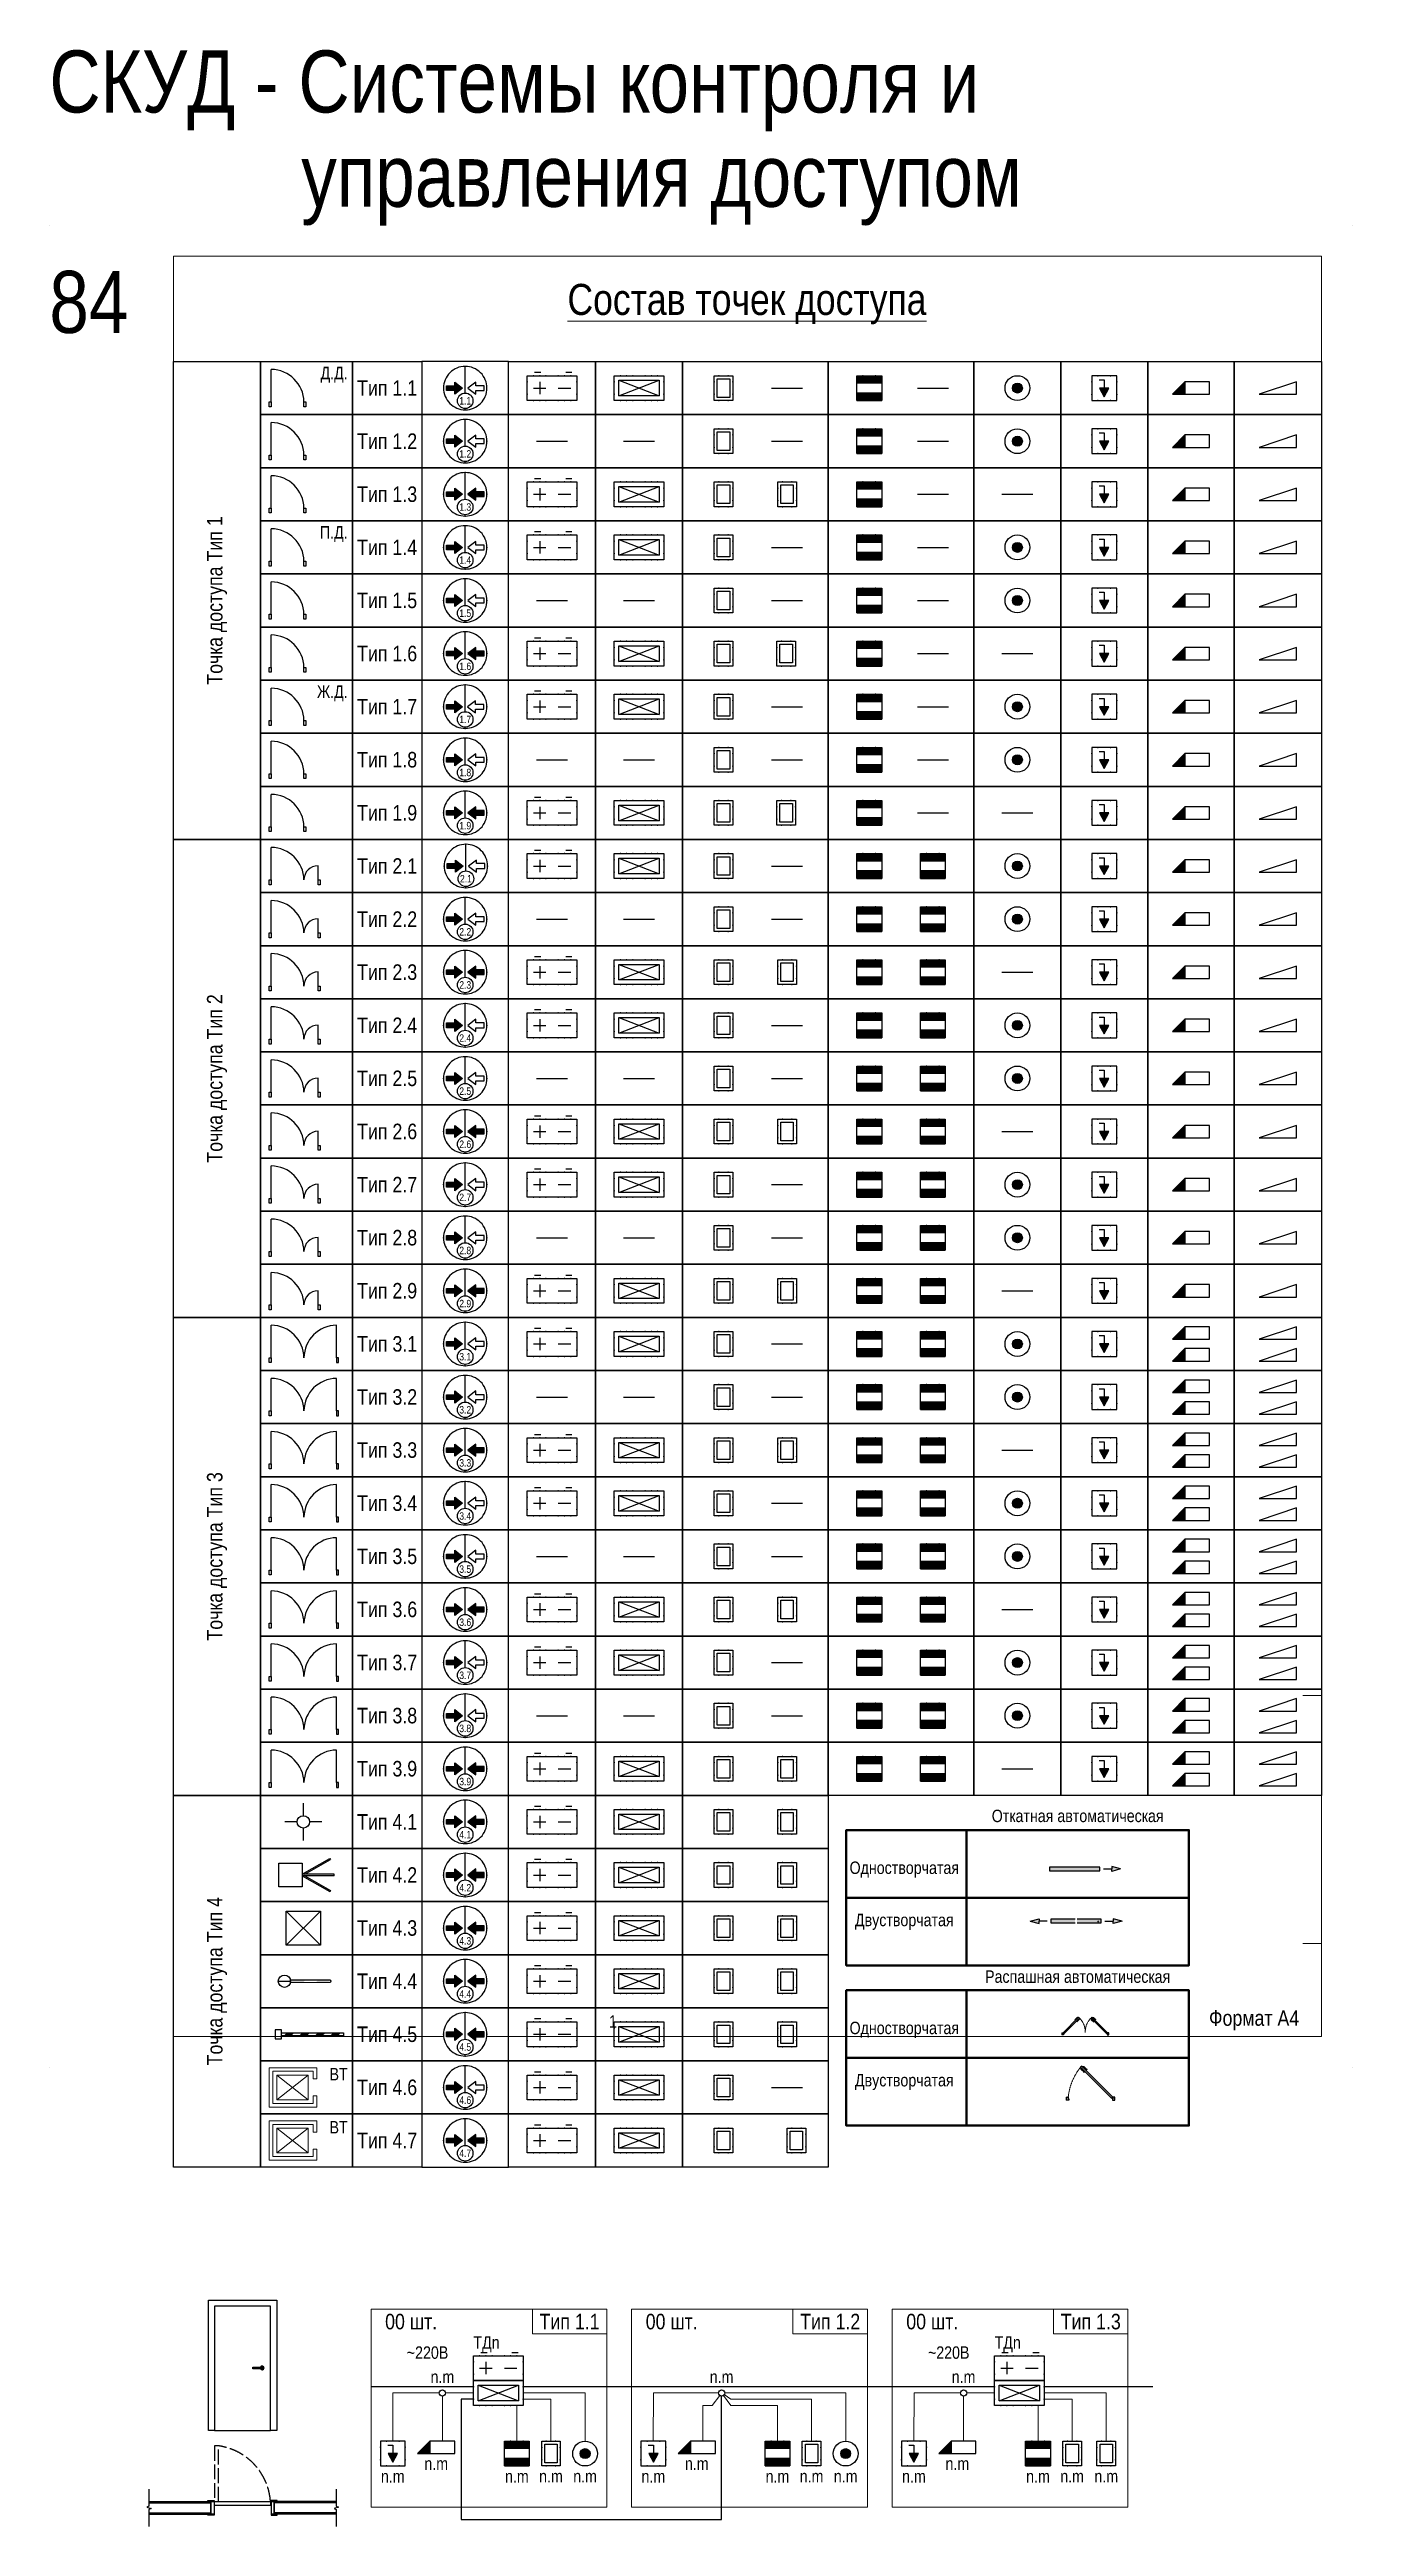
# Model space of a CAD drawing. Header units: millimetres. Extents: x -21000 to 351902, y -261781 to 19312.
# Drawn here: x 42000 to 63000, y -37097 to 2829 of the extents above; entities that cross this region are included whole.
import ezdxf
from ezdxf.enums import TextEntityAlignment as Align

# ---------------------------------------------------------------- set-up
doc = ezdxf.new("R2010")
doc.units = ezdxf.units.MM
doc.header["$MEASUREMENT"] = 0
doc.set_wipeout_variables(frame=1)
doc.linetypes.add('HIDDEN', pattern=[4.5, 3, -1.5])
doc.linetypes.add('КАБЧЭ', pattern=[15, 12, -3])
for name, color, linetype, lineweight in [('__Текст', 7, 'Continuous', 0), ('_Блоки', 252, 'Continuous', 18), ('_Текст', 7, 'Continuous', 0), ('двери', 24, 'Continuous', 30)]:
    doc.layers.add(name, color=color, linetype=linetype, lineweight=lineweight)
for name, color, linetype in [('_АТ-Имя', 7, 'Continuous'), ('_АТ-Спецификация', 7, 'Continuous'), ('_БЛ-Заливка', 7, 'Continuous'), ('_БЛ-Маска', 250, 'Continuous'), ('_БЛ-Рамки', 7, 'Continuous'), ('_БЛ_Заливка', 7, 'Continuous'), ('_КД', 84, 'Continuous'), ('_ОВ-Устройства', 102, 'Continuous'), ('_ЭП', 14, 'Continuous'), ('_ЭП-Устройства', 14, 'Continuous')]:
    doc.layers.add(name, color=color, linetype=linetype)
for name, color, linetype, plot in [('_АТ-КД-Тип ТД', 250, 'Continuous', False), ('_АТ-Примечания', 250, 'Continuous', False), ('NOPRINT', 50, 'Continuous', False)]:
    doc.layers.add(name, color=color, linetype=linetype, plot=plot)
doc.layers.add('_Без печати', color=2, linetype='Continuous', lineweight=50, plot=False)
doc.styles.add('Arial Narrow', font='ARIALN.TTF', dxfattribs={"height": 2.5})
doc.styles.add('Arial_Narrow_shtamp', font='ARIALN.TTF')
doc.styles.add('ArialN-250', font='ARIALN.TTF', dxfattribs={"height": 250})
doc.styles.add('AT-Шрифт', font='ARIALN.TTF', dxfattribs={"height": 250})
doc.styles.add('GOST 2.304', font='CS_Gost2304.shx')
doc.linetypes.add('_Л00', pattern='A,30,[1,Sht1.shx,S=1.1,R=0,X=0,Y=0],2.5', length=32.5)

msp = doc.modelspace()

# ---------------------------------------------------------------- texts
at = {"lineweight": 0, "insert": (53241, -1600), "char_height": 500, "width": 18500, "attachment_point": 8, "style": 'ArialN-250'}
msp.add_mtext('{\\LСостав точек доступа}', dxfattribs=at)
at = {"layer": '__Текст', "style": 'AT-Шрифт'}
for s, p in [('Откатная автоматическая', (58571, -25743, -900)), ('Одностворчатая', (55777, -26579, -900)), ('Двустворчатая', (55777, -27421, -900)), ('Распашная автоматическая', (58571, -28334, -900)), ('Одностворчатая', (55777, -29161, -900)), ('Двустворчатая', (55777, -30003, -900))]:
    msp.add_text(s, height=200, dxfattribs=at).set_placement(p, align=Align.CENTER)
at = {"layer": '__Текст', "color": 0, "linetype": 'ByBlock', "lineweight": -2, "attachment_point": 5, "style": 'Arial Narrow'}
for s, insert, char_height, width in [('\\pxr0.38126,qr;Д.Д.', (46141, -2414), 200, 1481.06), ('Тип 1.1', (47441, -2628, 1800), 250, 1118.94), ('Тип 1.2', (47441, -3484, 1800), 250, 1118.94), ('Тип 1.3', (47441, -4340, 1800), 250, 1118.94), ('\\pxr0.38126,qr;П.Д.', (46141, -4982), 200, 1481.06), ('Тип 1.4', (47441, -5196, 900), 250, 1118.94), ('Тип 1.5', (47441, -6052, 900), 250, 1118.94), ('Тип 1.6', (47441, -6908, 900), 250, 1118.94), ('\\pxr0.38126,qr;Ж.Д.', (46141, -7550), 200, 1481.06), ('Тип 1.7', (47441, -7764, 1800), 250, 1118.94), ('Тип 1.8', (47441, -8620, 1800), 250, 1118.94), ('Тип 1.9', (47441, -9476, 1800), 250, 1118.94), ('Тип 2.1', (47441, -10332, 1800), 250, 1118.94), ('Тип 2.2', (47441, -11188, 1800), 250, 1118.94), ('Тип 2.3', (47441, -12044, 1800), 250, 1118.94), ('Тип 2.4', (47441, -12900, 2700), 250, 1118.94), ('Тип 2.5', (47441, -13756, 2700), 250, 1118.94), ('Тип 2.6', (47441, -14612, 2700), 250, 1118.94), ('Тип 2.7', (47441, -15468, 900), 250, 1118.94), ('Тип 2.8', (47441, -16324, 900), 250, 1118.94), ('Тип 2.9', (47441, -17180, 900), 250, 1118.94), ('Тип 3.1', (47441, -18036, 1800), 250, 1118.94), ('Тип 3.2', (47441, -18892, 1800), 250, 1118.94), ('Тип 3.3', (47441, -19748, 1800), 250, 1118.94), ('Тип 3.4', (47441, -20604, 2700), 250, 1118.94), ('Тип 3.5', (47441, -21460, 2700), 250, 1118.94), ('Тип 3.6', (47441, -22316, 3600), 250, 1118.94), ('Тип 3.7', (47441, -23172, 3600), 250, 1118.94), ('Тип 3.8', (47441, -24028, 3600), 250, 1118.94), ('Тип 3.9', (47441, -24884, 4500), 250, 1118.94), ('Тип 4.1', (47441, -25740, 1800), 250, 1118.94), ('Тип 4.2', (47441, -26596, 1800), 250, 1118.94), ('Тип 4.3', (47441, -27452, 1800), 250, 1118.94), ('Тип 4.4', (47441, -28308, 1800), 250, 1118.94), ('Тип 4.5', (47441, -29164, 1800), 250, 1118.94), ('\\pxr0.38126,qr;ВТ', (46141, -29806, 1800), 200, 1481.06), ('Тип 4.6', (47441, -30020, 1800), 250, 1118.94), ('\\pxr0.38126,qr;ВТ', (46141, -30662, 1800), 200, 1481.06), ('Тип 4.7', (47441, -30876, 1800), 250, 1118.94)]:
    msp.add_mtext(s, dxfattribs=dict(at, insert=insert, char_height=char_height, width=width))
at = {"layer": '__Текст', "color": 0, "linetype": 'ByBlock', "lineweight": -2, "char_height": 250, "attachment_point": 5, "rotation": 90, "style": 'Arial Narrow'}
for s, insert, width in [('\\pxl0.5,r0.5,qc,t1;Точка доступа Тип 1', (44700, -6052), 7703.92), ('\\pxl0.5,r0.5,qc,t1;Точка доступа Тип 2', (44700, -13756), 7703.92), ('\\pxl0.5,r0.5,qc,t1;Точка доступа Тип 3', (44700, -21460), 7703.92), ('\\pxl0.5,r0.5,qc,t1;Точка доступа Тип 4', (44700, -28308), 5991.94)]:
    msp.add_mtext(s, dxfattribs=dict(at, insert=insert, width=width))
at = {"layer": '_КД', "color": 84, "style": 'AT-Шрифт'}
for s, p in [('СКУД - Системы контроля и', (41997, 1814, -900)), ('управления доступом', (46057, 294, -900)), ('84', (41997, -1739, -900))]:
    msp.add_text(s, height=1000, dxfattribs=at).set_placement(p)
at = {"layer": '_Текст', "color": 2, "style": 'ArialN-250'}
for p in [(47828, -33794), (52028, -33794), (56228, -33794)]:
    msp.add_text('00 шт.', height=250, dxfattribs=at).set_placement(p, align=Align.MIDDLE_CENTER)
at = {"layer": '_Текст', "style": 'ArialN-250'}
for s, p in [('Тип 1.1', (50382, -33794)), ('Тип 1.2', (54582, -33794)), ('Тип 1.3', (58782, -33794))]:
    msp.add_text(s, height=250, dxfattribs=at).set_placement(p, align=Align.MIDDLE_CENTER)
at = {"layer": '_Текст', "style": 'AT-Шрифт'}
for p in [(47758, -34394), (56158, -34394)]:
    msp.add_text('~220В', height=200, dxfattribs=at).set_placement(p)

# ---------------------------------------------------------------- blocks, each defined once
blk = doc.blocks.new('gh.f_door_900')
at = {"color": 250}
blk.add_lwpolyline([(-450, 0), (-550, 0), (-550, 2100), (550, 2100), (550, 0), (450, 0)], dxfattribs=at)
for points in [[(-450, 0), (450, 0), (450, 2000), (-450, 2000)], [(164, 1017), (338, 1017), (338, 994), (164, 994)], [(338, 994), (295, 994), (295, 1017), (338, 1017)]]:
    blk.add_lwpolyline(points, close=True, dxfattribs=at)
blk.add_arc((316, 1006), 30.9, 201.5083, 158.4917, dxfattribs=at)
blk = doc.blocks.new('gh.t_door_900')
at = {"color": 251, "linetype": 'КАБЧЭ', "ltscale": 20}
blk.add_lwpolyline([(-390, 60), (-390, 960), (-450, 960), (-450, 60)], close=True, dxfattribs=at)
at = {"color": 250, "ltscale": 100}
for points in [[(-560, 60), (-560, 80), (-460, 80), (-460, -160), (-560, -160), (-560, -140), (-460, -140), (-510, -140), (-510, 60), (-460, 60), (-560, 60)], [(560, 60), (560, 80), (460, 80), (460, -160), (560, -160), (560, -140), (460, -140), (510, -140), (510, 60), (460, 60), (560, 60)]]:
    blk.add_lwpolyline(points, dxfattribs=at)
at = {"color": 250}
blk.add_lwpolyline([(-450, 60), (450, 60), (450, 0), (-450, 0)], close=True, dxfattribs=at)
at = {"color": 251, "linetype": 'КАБЧЭ', "ltscale": 20}
blk.add_arc((-522, -5), 974, 3.848, 82.2021, dxfattribs=at)
blk = doc.blocks.new('КД')
at = {"ltscale": 100}
blk.add_wipeout([(0, 0), (0, 4), (8, 4), (8, 0)], dxfattribs=at).dxf.layer = '_БЛ-Маска'
blk.add_lwpolyline([(0, 4), (8, 4), (8, 0), (0, 0)], close=True, dxfattribs=at)
at = {"color": 0, "linetype": 'ByBlock', "lineweight": -2, "ltscale": 100}
blk.add_lwpolyline([(0.75, 3.25), (7.25, 3.25), (7.25, 0.75), (0.75, 0.75)], close=True, dxfattribs=at)
for points in [[(0.75, 0.75), (7.25, 3.25)], [(0.75, 3.25), (7.25, 0.75)]]:
    blk.add_lwpolyline(points, dxfattribs=at)
for p in [(1, 4), (2, 4), (3, 4), (5, 4), (6, 4), (7, 4), (0, 3), (0, 1), (1, 0), (2, 0), (3, 0), (5, 0), (6, 0), (7, 0), (8, 3), (8, 1)]:
    blk.add_point(p, dxfattribs=at)
at = {"layer": '_АТ-Имя', "ltscale": 100, "style": 'AT-Шрифт'}
blk.add_attdef('NUMBER', text='', height=2, dxfattribs=at).set_placement((0, 4), align=Align.BOTTOM_LEFT)
at = {"layer": '_АТ-Примечания', "ltscale": 100, "style": 'AT-Шрифт', "flags": 1}
for tag, p in [('ABBREVIATION', (0, 0.5)), ('COMMENT1', (0, 0.04)), ('COMMENT2', (0, -0.42)), ('COMMENT3', (0, -0.88))]:
    blk.add_attdef(tag, p, '', height=0.25, dxfattribs=at)
at = {"layer": '_АТ-Спецификация', "ltscale": 100, "style": 'AT-Шрифт', "flags": 1}
for tag, p in [('NUM', (0, 4)), ('CODE', (0, 2.5)), ('DESCRIPTION', (0, 3.5)), ('NAME', (0, 3)), ('MADEBY', (0, 2)), ('POSITION', (0, 1.5)), ('POSITION2', (0, 1))]:
    blk.add_attdef(tag, p, '', height=0.25, dxfattribs=at)
blk = doc.blocks.new('СЧ')
blk.add_wipeout([(-1.5, 2), (1.5, 2), (1.5, -2), (-1.5, -2)]).dxf.layer = '_БЛ-Маска'
at = {"color": 0, "linetype": 'ByBlock', "lineweight": -2, "ltscale": 100}
blk.add_lwpolyline([(-1, 1.5), (1, 1.5), (1, -1.5), (-1, -1.5)], close=True, dxfattribs=at)
for p in [(-1.5, 1), (-0.75, 2), (0.75, 2), (1.5, 1), (-1.5, -1), (-0.75, -2), (0.75, -2), (1.5, -1)]:
    blk.add_point(p, dxfattribs=at)
at = {"layer": '_БЛ-Маска', "color": 0, "linetype": 'ByBlock', "lineweight": -2, "ltscale": 100}
blk.add_lwpolyline([(1.5, -2), (-1.5, -2), (-1.5, 2), (1.5, 2)], close=True, dxfattribs=at)
at = {"layer": '_АТ-Имя', "ltscale": 100, "style": 'AT-Шрифт'}
blk.add_attdef('NUMBER', text='', height=2, dxfattribs=at).set_placement((0, 2), align=Align.BOTTOM_CENTER)
at = {"layer": '_АТ-Примечания', "ltscale": 100, "style": 'AT-Шрифт', "flags": 1}
for tag, p in [('ABBREVIATION', (-1.5, -1.5)), ('COMMENT1', (-1.5, -1.96)), ('COMMENT2', (-1.5, -2.42)), ('COMMENT3', (-1.5, -2.88))]:
    blk.add_attdef(tag, p, '', height=0.25, dxfattribs=at)
at = {"layer": '_АТ-Спецификация', "ltscale": 100, "style": 'AT-Шрифт', "flags": 1}
for tag, p in [('CODE', (-1.5, 0.5)), ('NUM', (-1.5, 2)), ('DESCRIPTION', (-1.5, 1.5)), ('NAME', (-1.5, 1)), ('MADEBY', (-1.5, 0)), ('POSITION', (-1.5, -0.5)), ('POSITION2', (-1.5, -1))]:
    blk.add_attdef(tag, p, '', height=0.25, dxfattribs=at)
blk = doc.blocks.new('Дверь2д')
at = {"color": 32}
for p, q in [((65, 156), (65, 1202)), ((2171, 156), (2171, 1202))]:
    blk.add_line(p, q, dxfattribs=at)
for points in [[(0, 0), (0, 156), (65, 156), (65, 0)], [(2236, 0), (2236, 156), (2171, 156), (2171, 0)]]:
    blk.add_lwpolyline(points, close=True, dxfattribs=at)
for centre, start, end in [((56, 140), 0.85805, 89.49672), ((2180, 140), 90.50328, 179.14195)]:
    blk.add_arc(centre, 1062, start, end, dxfattribs=at)
blk = doc.blocks.new('Дверь1.5ж')
at = {"color": 1}
for p, q in [((65, 156), (65, 1202)), ((1573, 156), (1573, 611))]:
    blk.add_line(p, q, dxfattribs=at)
for points in [[(0, 0), (0, 156), (65, 156), (65, 0)], [(1573, 0), (1573, 156), (1638, 156), (1638, 0)]]:
    blk.add_lwpolyline(points, close=True, dxfattribs=at)
for centre, radius, start, end in [((56, 140), 1062, 0.85805, 89.49672), ((1573, 156), 455, 90, 180)]:
    blk.add_arc(centre, radius, start, end, dxfattribs=at)
blk = doc.blocks.new('Дверь2ж')
at = {"color": 1}
for p, q in [((65, 156), (65, 1202)), ((2171, 156), (2171, 1202))]:
    blk.add_line(p, q, dxfattribs=at)
for points in [[(0, 0), (0, 156), (65, 156), (65, 0)], [(2236, 0), (2236, 156), (2171, 156), (2171, 0)]]:
    blk.add_lwpolyline(points, close=True, dxfattribs=at)
for centre, start, end in [((56, 140), 0.85805, 89.49672), ((2180, 140), 90.50328, 179.14195)]:
    blk.add_arc(centre, 1062, start, end, dxfattribs=at)
blk = doc.blocks.new('Дверь1д')
at = {"color": 32}
blk.add_line((65, 156, 0), (65, 1202, 0), dxfattribs=at)
at = {"color": 32, "elevation": 0}
for points in [[(0, 0), (0, 156), (65, 156), (65, 0)], [(1118, 0), (1118, 156), (1183, 156), (1183, 0)]]:
    blk.add_lwpolyline(points, close=True, dxfattribs=at)
at = {"color": 32}
blk.add_arc((56, 140, 0), 1062, 0.85805, 89.49672, dxfattribs=at)
blk = doc.blocks.new('Дверь1.5д')
at = {"color": 32}
for p, q in [((65, 156), (65, 1202)), ((1573, 156), (1573, 611))]:
    blk.add_line(p, q, dxfattribs=at)
for points in [[(0, 0), (0, 156), (65, 156), (65, 0)], [(1573, 0), (1573, 156), (1638, 156), (1638, 0)]]:
    blk.add_lwpolyline(points, close=True, dxfattribs=at)
for centre, radius, start, end in [((56, 140), 1062, 0.85805, 89.49672), ((1573, 156), 455, 90, 180)]:
    blk.add_arc(centre, radius, start, end, dxfattribs=at)
blk = doc.blocks.new('Дверь1ж')
at = {"color": 1}
blk.add_line((65, 156), (65, 1202), dxfattribs=at)
for points in [[(0, 0), (0, 156), (65, 156), (65, 0)], [(1118, 0), (1118, 156), (1183, 156), (1183, 0)]]:
    blk.add_lwpolyline(points, close=True, dxfattribs=at)
blk.add_arc((56, 140), 1062, 0.85805, 89.49672, dxfattribs=at)
blk = doc.blocks.new('ДК')
blk.add_wipeout([(-2, 2), (2, 2), (2, -2), (-2, -2)]).dxf.layer = '_БЛ-Маска'
at = {"layer": '_БЛ-Заливка', "linetype": 'ByBlock', "lineweight": -2, "ltscale": 100}
h = blk.add_hatch(color=84, dxfattribs=at)
h.paths.add_polyline_path([(2, 2), (-2, 2), (-2, 0.8), (2, 0.8)])
h.paths.add_polyline_path([(2, -0.8), (-2, -0.8), (-2, -2), (2, -2)])
at = {"color": 0, "linetype": 'ByBlock', "lineweight": -2, "ltscale": 100}
for p, q in [((2, 0.8), (-2, 0.8)), ((2, -0.8), (-2, -0.8))]:
    blk.add_line(p, q, dxfattribs=at)
at = {"color": 0, "linetype": 'ByBlock', "lineweight": -2}
blk.add_line((-2, -2), (2, -2), dxfattribs=at)
blk.add_lwpolyline([(-2, 2), (2, 2), (2, -2), (-2, -2)], close=True)
at = {"ltscale": 100}
for p in [(-2, 1.01), (-1.02, 2), (1.02, 2), (2, 1.01), (-2, -1.01), (-1.02, -2), (1.02, -2), (2, -1.01)]:
    blk.add_point(p, dxfattribs=at)
at = {"layer": '_АТ-Имя', "ltscale": 100, "style": 'AT-Шрифт'}
blk.add_attdef('NUMBER', text='', height=2, dxfattribs=at).set_placement((0, 2), align=Align.BOTTOM_CENTER)
at = {"layer": '_АТ-Примечания', "ltscale": 100, "style": 'AT-Шрифт', "flags": 1}
for tag, p in [('ABBREVIATION', (-2, -1.5)), ('COMMENT1', (-2, -1.96)), ('COMMENT2', (-2, -2.42)), ('COMMENT3', (-2, -2.88))]:
    blk.add_attdef(tag, p, '', height=0.25, dxfattribs=at)
at = {"layer": '_АТ-Спецификация', "ltscale": 100, "style": 'AT-Шрифт', "flags": 1}
for tag, p in [('CODE', (-2, 0.5)), ('NUM', (-2, 2)), ('DESCRIPTION', (-2, 1.5)), ('NAME', (-2, 1)), ('MADEBY', (-2, 0)), ('POSITION', (-2, -0.5)), ('POSITION2', (-2, -1))]:
    blk.add_attdef(tag, p, '', height=0.25, dxfattribs=at)
blk = doc.blocks.new('КВ')
blk.add_wipeout([(2, 0), (2, -0.06), (2, -0.13), (1.99, -0.19), (1.98, -0.25), (1.98, -0.31), (1.96, -0.37), (1.95, -0.44), (1.94, -0.5), (1.92, -0.56), (1.9, -0.62), (1.88, -0.68), (1.86, -0.74), (1.84, -0.79), (1.81, -0.85), (1.78, -0.91), (1.75, -0.96), (1.72, -1.02), (1.69, -1.07), (1.65, -1.12), (1.62, -1.18), (1.58, -1.23), (1.54, -1.27), (1.5, -1.32), (1.46, -1.37), (1.41, -1.41), (1.37, -1.46), (1.32, -1.5), (1.27, -1.54), (1.23, -1.58), (1.18, -1.62), (1.12, -1.65), (1.07, -1.69), (1.02, -1.72), (0.96, -1.75), (0.91, -1.78), (0.85, -1.81), (0.79, -1.84), (0.74, -1.86), (0.68, -1.88), (0.62, -1.9), (0.56, -1.92), (0.5, -1.94), (0.44, -1.95), (0.37, -1.96), (0.31, -1.98), (0.25, -1.98), (0.19, -1.99), (0.13, -2), (0.06, -2), (0, -2), (-0.06, -2), (-0.13, -2), (-0.19, -1.99), (-0.25, -1.98), (-0.31, -1.98), (-0.37, -1.96), (-0.44, -1.95), (-0.5, -1.94), (-0.56, -1.92), (-0.62, -1.9), (-0.68, -1.88), (-0.74, -1.86), (-0.79, -1.84), (-0.85, -1.81), (-0.91, -1.78), (-0.96, -1.75), (-1.02, -1.72), (-1.07, -1.69), (-1.12, -1.65), (-1.18, -1.62), (-1.23, -1.58), (-1.27, -1.54), (-1.32, -1.5), (-1.37, -1.46), (-1.41, -1.41), (-1.46, -1.37), (-1.5, -1.32), (-1.54, -1.27), (-1.58, -1.23), (-1.62, -1.18), (-1.65, -1.12), (-1.69, -1.07), (-1.72, -1.02), (-1.75, -0.96), (-1.78, -0.91), (-1.81, -0.85), (-1.84, -0.79), (-1.86, -0.74), (-1.88, -0.68), (-1.9, -0.62), (-1.92, -0.56), (-1.94, -0.5), (-1.95, -0.44), (-1.96, -0.37), (-1.98, -0.31), (-1.98, -0.25), (-1.99, -0.19), (-2, -0.13), (-2, -0.06), (-2, 0), (-2, 0.06), (-2, 0.13), (-1.99, 0.19), (-1.98, 0.25), (-1.98, 0.31), (-1.96, 0.37), (-1.95, 0.44), (-1.94, 0.5), (-1.92, 0.56), (-1.9, 0.62), (-1.88, 0.68), (-1.86, 0.74), (-1.84, 0.79), (-1.81, 0.85), (-1.78, 0.91), (-1.75, 0.96), (-1.72, 1.02), (-1.69, 1.07), (-1.65, 1.12), (-1.62, 1.18), (-1.58, 1.23), (-1.54, 1.27), (-1.5, 1.32), (-1.46, 1.37), (-1.41, 1.41), (-1.37, 1.46), (-1.32, 1.5), (-1.27, 1.54), (-1.23, 1.58), (-1.18, 1.62), (-1.12, 1.65), (-1.07, 1.69), (-1.02, 1.72), (-0.96, 1.75), (-0.91, 1.78), (-0.85, 1.81), (-0.79, 1.84), (-0.74, 1.86), (-0.68, 1.88), (-0.62, 1.9), (-0.56, 1.92), (-0.5, 1.94), (-0.44, 1.95), (-0.37, 1.96), (-0.31, 1.98), (-0.25, 1.98), (-0.19, 1.99), (-0.13, 2), (-0.06, 2), (0, 2), (0.06, 2), (0.13, 2), (0.19, 1.99), (0.25, 1.98), (0.31, 1.98), (0.37, 1.96), (0.44, 1.95), (0.5, 1.94), (0.56, 1.92), (0.62, 1.9), (0.68, 1.88), (0.74, 1.86), (0.79, 1.84), (0.85, 1.81), (0.91, 1.78), (0.96, 1.75), (1.02, 1.72), (1.07, 1.69), (1.12, 1.65), (1.18, 1.62), (1.23, 1.58), (1.27, 1.54), (1.32, 1.5), (1.37, 1.46), (1.41, 1.41), (1.46, 1.37), (1.5, 1.32), (1.54, 1.27), (1.58, 1.23), (1.62, 1.18), (1.65, 1.12), (1.69, 1.07), (1.72, 1.02), (1.75, 0.96), (1.78, 0.91), (1.81, 0.85), (1.84, 0.79), (1.86, 0.74), (1.88, 0.68), (1.9, 0.62), (1.92, 0.56), (1.94, 0.5), (1.95, 0.44), (1.96, 0.37), (1.98, 0.31), (1.98, 0.25), (1.99, 0.19), (2, 0.13), (2, 0.06)]).dxf.layer = '_БЛ-Маска'
at = {"layer": '_БЛ-Заливка', "linetype": 'ByBlock', "lineweight": -2, "ltscale": 100}
blk.add_hatch(color=84, dxfattribs=at).paths.add_polyline_path([(0.8, 0, 1), (-0.8, 0, 1)])
blk.add_circle((0, 0), 2)
at = {"color": 0, "linetype": 'ByBlock', "lineweight": -2, "ltscale": 100}
blk.add_circle((0, 0), 0.8, dxfattribs=at)
at = {"layer": '_АТ-Имя', "ltscale": 100, "style": 'AT-Шрифт'}
blk.add_attdef('NUMBER', text='', height=2, dxfattribs=at).set_placement((0, 2), align=Align.BOTTOM_CENTER)
at = {"layer": '_АТ-Примечания', "ltscale": 100, "style": 'AT-Шрифт', "flags": 1}
for tag, p in [('ABBREVIATION', (0, -1.5)), ('COMMENT1', (0, -1.96)), ('COMMENT2', (0, -2.42)), ('COMMENT3', (0, -2.88))]:
    blk.add_attdef(tag, p, '', height=0.25, dxfattribs=at)
at = {"layer": '_АТ-Спецификация', "ltscale": 100, "style": 'AT-Шрифт', "flags": 1}
for tag, p in [('CODE', (0, 0.5)), ('NUM', (0, 2)), ('DESCRIPTION', (0, 1.5)), ('NAME', (0, 1)), ('MADEBY', (0, 0)), ('POSITION', (0, -0.5)), ('POSITION2', (0, -1))]:
    blk.add_attdef(tag, p, '', height=0.25, dxfattribs=at)
blk = doc.blocks.new('АКВ')
at = {"lineweight": 0}
blk.add_wipeout([(-2, -2), (-2, 2), (2, 2), (2, -2)], dxfattribs=at).dxf.layer = '_БЛ-Маска'
at = {"layer": '_БЛ-Заливка'}
h = blk.add_hatch(color=84, dxfattribs=at)
h.dxf.hatch_style = 1
h.paths.add_polyline_path([(0.75, 0), (0, 0), (-0.75, 0), (0, -1.39)])
blk.add_lwpolyline([(2, 2), (-2, 2), (-2, -2), (2, -2)], close=True)
blk.add_lwpolyline([(-0.81, 1.34), (0, 1.34), (0, 0), (-0.75, 0), (0, -1.39), (0.75, 0), (0, 0)])
at = {"ltscale": 100}
for p in [(-2, 1.01), (-1.02, 2), (1.02, 2), (2, 1.01), (-2, -1.01), (-1.02, -2), (1.02, -2), (2, -1.01)]:
    blk.add_point(p, dxfattribs=at)
at = {"layer": '_АТ-Имя', "ltscale": 100, "style": 'AT-Шрифт'}
blk.add_attdef('NUMBER', text='', height=2, dxfattribs=at).set_placement((0, 2), align=Align.BOTTOM_CENTER)
at = {"layer": '_АТ-Примечания', "ltscale": 100, "style": 'AT-Шрифт', "flags": 1}
for tag, p in [('ABBREVIATION', (-2, -1.5)), ('COMMENT1', (-2, -1.96)), ('COMMENT2', (-2, -2.42)), ('COMMENT3', (-2, -2.88))]:
    blk.add_attdef(tag, p, '', height=0.25, dxfattribs=at)
at = {"layer": '_АТ-Спецификация', "ltscale": 100, "style": 'AT-Шрифт', "flags": 1}
for tag, p in [('CODE', (-2, 0.5)), ('NUM', (-2, 2)), ('DESCRIPTION', (-2, 1.5)), ('NAME', (-2, 1)), ('MADEBY', (-2, 0)), ('POSITION', (-2, -0.5)), ('POSITION2', (-2, -1))]:
    blk.add_attdef(tag, p, '', height=0.25, dxfattribs=at)
blk = doc.blocks.new('ЭМ')
at = {"layer": '_АТ-Примечания', "ltscale": 100, "style": 'AT-Шрифт', "flags": 1}
for tag, p in [('COMMENT2', (-2, -3.42)), ('COMMENT3', (-2, -3.88))]:
    blk.add_attdef(tag, p, '', height=0.25, dxfattribs=at)
blk.add_wipeout([(-2, -1), (-2, 1), (2, 1), (2, -1)]).dxf.layer = '_БЛ-Маска'
at = {"layer": '_БЛ_Заливка', "ltscale": 100}
blk.add_hatch(color=84, dxfattribs=at).paths.add_polyline_path([(-2, 1), (-4, -1), (-2, -1)])
at = {"ltscale": 100}
for points in [[(-4, -1), (2, -1), (2, 1), (-2, 1), (-4, -1)], [(-2, 1), (-2, -1)]]:
    blk.add_lwpolyline(points, dxfattribs=at)
at = {"layer": '_АТ-Имя', "ltscale": 100, "style": 'AT-Шрифт'}
blk.add_attdef('NUMBER', text='', height=2, dxfattribs=at).set_placement((-1, 1), align=Align.BOTTOM_CENTER)
at = {"layer": '_АТ-Примечания', "ltscale": 100, "style": 'AT-Шрифт', "flags": 1}
for tag, p in [('ABBREVIATION', (-2, -2.5)), ('COMMENT1', (-2, -2.96))]:
    blk.add_attdef(tag, p, '', height=0.25, dxfattribs=at)
at = {"layer": '_АТ-Спецификация', "ltscale": 100, "style": 'AT-Шрифт', "flags": 1}
for tag, p in [('NUM', (-2, 1)), ('DESCRIPTION', (-2, 0.5)), ('NAME', (-2, 0)), ('CODE', (-2, -0.5)), ('MADEBY', (-2, -1)), ('POSITION', (-2, -1.5)), ('POSITION2', (-2, -2))]:
    blk.add_attdef(tag, p, '', height=0.25, dxfattribs=at)
blk = doc.blocks.new('ДМ')
at = {"layer": '_АТ-Примечания', "ltscale": 100, "style": 'AT-Шрифт', "flags": 1}
for tag, p in [('COMMENT2', (-3, -3.42)), ('COMMENT3', (-3, -3.88))]:
    blk.add_attdef(tag, p, '', height=0.25, dxfattribs=at)
blk.add_wipeout([(-3, -1), (3, 1), (3, -1)]).dxf.layer = '_БЛ-Маска'
at = {"color": 0, "linetype": 'ByBlock', "lineweight": -2, "ltscale": 100}
blk.add_lwpolyline([(-3, -1), (3, -1), (3, 1), (-3, -1), (-3, -1)], dxfattribs=at)
at = {"layer": '_АТ-Имя', "ltscale": 100, "style": 'AT-Шрифт'}
blk.add_attdef('NUMBER', text='', height=2, dxfattribs=at).set_placement((-3, 1), align=Align.BOTTOM_LEFT)
at = {"layer": '_АТ-Примечания', "ltscale": 100, "style": 'AT-Шрифт', "flags": 1}
for tag, p in [('ABBREVIATION', (-3, -2.5)), ('COMMENT1', (-3, -2.96))]:
    blk.add_attdef(tag, p, '', height=0.25, dxfattribs=at)
at = {"layer": '_АТ-Спецификация', "ltscale": 100, "style": 'AT-Шрифт', "flags": 1}
for tag, p in [('NUM', (-3, 1)), ('DESCRIPTION', (-3, 0.5)), ('NAME', (-3, 0)), ('CODE', (-3, -0.5)), ('MADEBY', (-3, -1)), ('POSITION', (-3, -1.5)), ('POSITION2', (-3, -2))]:
    blk.add_attdef(tag, p, '', height=0.25, dxfattribs=at)
blk = doc.blocks.new('РИП')
blk.add_wipeout([(0, 4), (8, 4), (8, 0), (0, 0)]).dxf.layer = '_БЛ-Маска'
for p, q in [((1.19, 4.54), (2.19, 4.54)), ((6.19, 4.54), (7.19, 4.54))]:
    blk.add_line(p, q)
at = {"color": 0, "linetype": 'ByBlock', "lineweight": -2}
for p, q in [((1, 2), (3, 2)), ((2, 3), (2, 1)), ((5, 2), (7, 2))]:
    blk.add_line(p, q, dxfattribs=at)
blk.add_lwpolyline([(0, 4), (8, 4), (8, 0), (0, 0)], close=True)
at = {"color": 0, "linetype": 'ByBlock', "lineweight": -2, "ltscale": 100}
for p in [(1, 4), (2, 4), (3, 4), (5, 4), (6, 4), (7, 4), (0, 3), (0, 1), (8, 3), (8, 1), (1, 0), (2, 0), (3, 0), (5, 0), (6, 0), (7, 0)]:
    blk.add_point(p, dxfattribs=at)
at = {"layer": '_АТ-Имя', "ltscale": 100, "style": 'AT-Шрифт'}
blk.add_attdef('NUMBER', text='', height=2, dxfattribs=at).set_placement((0, 4.54), align=Align.BOTTOM_LEFT)
at = {"layer": '_АТ-Примечания', "ltscale": 100, "style": 'AT-Шрифт', "flags": 1}
for tag, p in [('ABBREVIATION', (0, 0.5)), ('COMMENT1', (0, 0.04)), ('COMMENT2', (0, -0.42)), ('COMMENT3', (0, -0.88))]:
    blk.add_attdef(tag, p, '', height=0.25, dxfattribs=at)
at = {"layer": '_АТ-Спецификация', "ltscale": 100, "style": 'AT-Шрифт', "flags": 1}
for tag, p in [('NUM', (0, 4)), ('CODE', (0, 2.5)), ('DESCRIPTION', (0, 3.5)), ('NAME', (0, 3)), ('MADEBY', (0, 2)), ('POSITION', (0, 1.5)), ('POSITION2', (0, 1))]:
    blk.add_attdef(tag, p, '', height=0.25, dxfattribs=at)
blk = doc.blocks.new('Т')
for p, q in [((-1, 0), (-3, 0)), ((0, 1), (0, 3)), ((3, 0), (1, 0)), ((0, -3), (0, -1))]:
    blk.add_line(p, q)
blk.add_circle((0, 0), 1)
at = {"layer": '_АТ-Имя', "ltscale": 100, "style": 'AT-Шрифт'}
blk.add_attdef('NUMBER', text='', height=2, dxfattribs=at).set_placement((0, 3), align=Align.BOTTOM_CENTER)
at = {"layer": '_АТ-Примечания', "ltscale": 100, "style": 'AT-Шрифт', "flags": 1}
for tag, p in [('ABBREVIATION', (0, -0.5)), ('COMMENT1', (0, -0.96)), ('COMMENT2', (0, -1.42)), ('COMMENT3', (0, -1.88))]:
    blk.add_attdef(tag, p, '', height=0.25, dxfattribs=at)
at = {"layer": '_АТ-Спецификация', "ltscale": 100, "style": 'AT-Шрифт', "flags": 1}
for tag, p in [('CODE', (0, 1.5)), ('NUM', (0, 3)), ('DESCRIPTION', (0, 2.5)), ('NAME', (0, 2)), ('MADEBY', (0, 1)), ('POSITION', (0, 0.5)), ('POSITION2', (0, 0))]:
    blk.add_attdef(tag, p, '', height=0.25, dxfattribs=at)
blk = doc.blocks.new('ТШ')
blk.add_wipeout([(-2.75, 2.75), (2.75, 2.75), (2.75, -2.75), (-2.75, -2.75)]).dxf.layer = '_БЛ-Маска'
for p, q in [((2.75, 2.75), (-2.75, -2.75)), ((-2.75, 2.75), (2.75, -2.75))]:
    blk.add_line(p, q)
blk.add_lwpolyline([(-2.75, 2.75), (2.75, 2.75), (2.75, -2.75), (-2.75, -2.75)], close=True)
at = {"layer": '_АТ-Имя', "ltscale": 100, "style": 'AT-Шрифт'}
blk.add_attdef('NUMBER', text='', height=2, dxfattribs=at).set_placement((0, 2.75), align=Align.BOTTOM_CENTER)
at = {"layer": '_АТ-Примечания', "ltscale": 100, "style": 'AT-Шрифт', "flags": 1}
for tag, p in [('ABBREVIATION', (-2.75, -0.75)), ('COMMENT1', (-2.75, -1.21)), ('COMMENT2', (-2.75, -1.67)), ('COMMENT3', (-2.75, -2.13))]:
    blk.add_attdef(tag, p, '', height=0.25, dxfattribs=at)
at = {"layer": '_АТ-Спецификация', "ltscale": 100, "style": 'AT-Шрифт', "flags": 1}
for tag, p in [('CODE', (-2.75, 1.25)), ('NUM', (-2.75, 2.75)), ('DESCRIPTION', (-2.75, 2.25)), ('NAME', (-2.75, 1.75)), ('MADEBY', (-2.75, 0.75)), ('POSITION', (-2.75, 0.25)), ('POSITION2', (-2.75, -0.25))]:
    blk.add_attdef(tag, p, '', height=0.25, dxfattribs=at)
blk = doc.blocks.new('*U412')
blk.add_wipeout([(100, -150), (-100, -150), (-100, 150), (100, 150), (100, 50), (2100, 50), (2100, -50), (100, -50)]).dxf.layer = '_БЛ-Маска'
at = {"layer": '_БЛ-Заливка', "linetype": 'ByBlock', "lineweight": -2, "ltscale": 100}
for points in [[(497, 50), (297, 50), (197, -50), (397, -50)], [(997, 50), (797, 50), (697, -50), (897, -50)], [(1497, 50), (1297, 50), (1197, -50), (1397, -50)], [(1997, 50), (1797, 50), (1697, -50), (1897, -50)]]:
    blk.add_hatch(color=102, dxfattribs=at).paths.add_polyline_path(points)
at = {"ltscale": 100}
for points in [[(100, 0), (100, 150), (0, 150), (-100, 150), (-100, -150), (0, -150), (100, -150), (100, 0)], [(197, -50), (297, 50)], [(397, -50), (497, 50)], [(697, -50), (797, 50)], [(897, -50), (997, 50)], [(1197, -50), (1297, 50)], [(1397, -50), (1497, 50)], [(1697, -50), (1797, 50)], [(1897, -50), (1997, 50)]]:
    blk.add_lwpolyline(points, dxfattribs=at)
blk.add_lwpolyline([(100, 50), (2100, 50), (2100, -50), (100, -50)], close=True)
at = {"layer": '_АТ-Имя', "ltscale": 100, "style": 'AT-Шрифт'}
blk.add_attdef('NUMBER', text='', height=200, dxfattribs=at).set_placement((0, 150), align=Align.BOTTOM_CENTER)
at = {"layer": '_АТ-Примечания', "ltscale": 100, "style": 'AT-Шрифт', "flags": 1}
for tag, p in [('ABBREVIATION', (-100, -250)), ('COMMENT1', (-100, -296)), ('COMMENT2', (-100, -342)), ('COMMENT3', (-100, -388)), ('LENGTH', (-100, -204))]:
    blk.add_attdef(tag, p, '', height=25, dxfattribs=at)
at = {"layer": '_АТ-Спецификация', "ltscale": 100, "style": 'AT-Шрифт', "flags": 1}
for tag, p in [('CODE', (-100, 0)), ('NUM', (-100, 150)), ('DESCRIPTION', (-100, 100)), ('NAME', (-100, 50)), ('MADEBY', (-100, -50)), ('POSITION', (-100, -100)), ('POSITION2', (-100, -150))]:
    blk.add_attdef(tag, p, '', height=25, dxfattribs=at)
blk = doc.blocks.new('*U414')
at = {"layer": '_БЛ-Заливка', "linetype": 'ByBlock', "lineweight": -2, "ltscale": 100}
h = blk.add_hatch(color=102, dxfattribs=at)
edge = h.paths.add_edge_path()
edge.add_arc((7.25, 0), 0.251, 46.6325, 70.4228)
edge.add_line((7.33, 0.23), (5.46, 0.23))
edge.add_line((5.46, 0.23), (4.99, -0.23))
edge.add_line((4.99, -0.23), (7.01, -0.23))
edge.add_line((7.01, -0.23), (7.42, 0.18))
edge = h.paths.add_edge_path()
edge.add_arc((0.03, 0), 0.969, 346.0052, 346.7997)
edge.add_line((0.97, -0.22), (1.43, 0.23))
edge.add_line((1.43, 0.23), (3.44, 0.23))
edge.add_line((3.44, 0.23), (2.98, -0.23))
edge.add_line((2.98, -0.23), (0.97, -0.23))
blk.add_line((-1, 0), (1, 0))
at = {"color": 0, "linetype": 'ByBlock', "lineweight": -2}
blk.add_lwpolyline([(0.97, -0.24, 0.12467), (0.97, 0.24), (7.33, 0.24, -0.70572), (7.33, -0.23)], format="xyb", close=True, dxfattribs=at)
blk.add_circle((0, 0), 1)
at = {"layer": '_АТ-Имя', "ltscale": 100, "style": 'AT-Шрифт'}
blk.add_attdef('NUMBER', text='', height=2, dxfattribs=at).set_placement((0, 1), align=Align.BOTTOM_CENTER)
at = {"layer": '_АТ-Примечания', "ltscale": 100, "style": 'AT-Шрифт', "flags": 1}
for tag, p in [('ABBREVIATION', (0, -2.5)), ('COMMENT1', (0, -2.96)), ('COMMENT2', (0, -3.42)), ('COMMENT3', (0, -3.88))]:
    blk.add_attdef(tag, p, '', height=0.25, dxfattribs=at)
at = {"layer": '_АТ-Спецификация', "ltscale": 100, "style": 'AT-Шрифт', "flags": 1}
for tag, p in [('NUM', (0, 1)), ('DESCRIPTION', (0, 0.5)), ('NAME', (0, 0)), ('CODE', (0, -0.5)), ('MADEBY', (0, -1)), ('POSITION', (0, -1.5)), ('POSITION2', (0, -2))]:
    blk.add_attdef(tag, p, '', height=0.25, dxfattribs=at)
blk = doc.blocks.new('ТД4.6')
blk.add_wipeout([(3.5, 0), (3.5, -0.11), (3.49, -0.22), (3.48, -0.33), (3.47, -0.44), (3.46, -0.55), (3.44, -0.66), (3.42, -0.76), (3.39, -0.87), (3.36, -0.98), (3.33, -1.08), (3.29, -1.19), (3.25, -1.29), (3.21, -1.39), (3.17, -1.49), (3.12, -1.59), (3.07, -1.69), (3.01, -1.78), (2.96, -1.87), (2.89, -1.97), (2.83, -2.06), (2.77, -2.14), (2.7, -2.23), (2.63, -2.31), (2.55, -2.4), (2.47, -2.47), (2.4, -2.55), (2.31, -2.62), (2.23, -2.7), (2.15, -2.77), (2.06, -2.83), (1.97, -2.89), (1.88, -2.95), (1.78, -3.01), (1.69, -3.07), (1.59, -3.12), (1.49, -3.17), (1.39, -3.21), (1.29, -3.25), (1.19, -3.29), (1.08, -3.33), (0.98, -3.36), (0.87, -3.39), (0.76, -3.42), (0.66, -3.44), (0.55, -3.46), (0.44, -3.47), (0.33, -3.48), (0.22, -3.49), (0.11, -3.5), (0, -3.5), (-0.11, -3.5), (-0.22, -3.49), (-0.33, -3.48), (-0.44, -3.47), (-0.55, -3.46), (-0.66, -3.44), (-0.76, -3.42), (-0.87, -3.39), (-0.98, -3.36), (-1.08, -3.33), (-1.19, -3.29), (-1.29, -3.25), (-1.39, -3.21), (-1.49, -3.17), (-1.59, -3.12), (-1.69, -3.07), (-1.78, -3.01), (-1.88, -2.95), (-1.97, -2.89), (-2.06, -2.83), (-2.15, -2.77), (-2.23, -2.7), (-2.31, -2.62), (-2.4, -2.55), (-2.47, -2.47), (-2.55, -2.4), (-2.63, -2.31), (-2.7, -2.23), (-2.77, -2.14), (-2.83, -2.06), (-2.89, -1.97), (-2.96, -1.87), (-3.01, -1.78), (-3.07, -1.69), (-3.12, -1.59), (-3.17, -1.49), (-3.21, -1.39), (-3.25, -1.29), (-3.29, -1.19), (-3.33, -1.08), (-3.36, -0.98), (-3.39, -0.87), (-3.42, -0.76), (-3.44, -0.66), (-3.46, -0.55), (-3.47, -0.44), (-3.48, -0.33), (-3.49, -0.22), (-3.5, -0.11), (-3.5, 0), (-3.5, 0.11), (-3.49, 0.22), (-3.48, 0.33), (-3.47, 0.44), (-3.46, 0.55), (-3.44, 0.66), (-3.42, 0.76), (-3.39, 0.87), (-3.36, 0.98), (-3.33, 1.08), (-3.29, 1.19), (-3.25, 1.29), (-3.21, 1.39), (-3.17, 1.49), (-3.12, 1.59), (-3.07, 1.69), (-3.01, 1.78), (-2.96, 1.88), (-2.89, 1.97), (-2.83, 2.06), (-2.77, 2.15), (-2.7, 2.23), (-2.63, 2.32), (-2.55, 2.4), (-2.47, 2.48), (-2.4, 2.55), (-2.31, 2.63), (-2.23, 2.7), (-2.15, 2.77), (-2.06, 2.83), (-1.97, 2.9), (-1.88, 2.96), (-1.78, 3.01), (-1.69, 3.07), (-1.59, 3.12), (-1.49, 3.17), (-1.39, 3.21), (-1.29, 3.25), (-1.19, 3.29), (-1.08, 3.33), (-0.98, 3.36), (-0.87, 3.39), (-0.76, 3.42), (-0.66, 3.44), (-0.55, 3.46), (-0.44, 3.47), (-0.33, 3.48), (-0.22, 3.49), (-0.11, 3.5), (0, 3.5), (0.11, 3.5), (0.22, 3.49), (0.33, 3.48), (0.44, 3.47), (0.55, 3.46), (0.66, 3.44), (0.76, 3.42), (0.87, 3.39), (0.98, 3.36), (1.08, 3.33), (1.19, 3.29), (1.29, 3.25), (1.39, 3.21), (1.49, 3.17), (1.59, 3.12), (1.69, 3.07), (1.78, 3.01), (1.88, 2.96), (1.97, 2.9), (2.06, 2.83), (2.15, 2.77), (2.23, 2.7), (2.31, 2.63), (2.4, 2.55), (2.47, 2.48), (2.55, 2.4), (2.63, 2.32), (2.7, 2.23), (2.77, 2.15), (2.83, 2.06), (2.89, 1.97), (2.96, 1.88), (3.01, 1.78), (3.07, 1.69), (3.12, 1.59), (3.17, 1.49), (3.21, 1.39), (3.25, 1.29), (3.29, 1.19), (3.33, 1.08), (3.36, 0.98), (3.39, 0.87), (3.42, 0.76), (3.44, 0.66), (3.46, 0.55), (3.47, 0.44), (3.48, 0.33), (3.49, 0.22), (3.5, 0.11)]).dxf.layer = '_БЛ-Маска'
at = {"ltscale": 100}
h = blk.add_hatch(color=84, dxfattribs=at)
h.dxf.hatch_style = 1
h.paths.add_polyline_path([(-1.7, 0.38), (-3.04, 0.38), (-3.04, -0.38), (-1.7, -0.38), (-1.7, -0.97), (-0.43, 0), (-1.7, 0.98)])
blk.add_lwpolyline([(3.5, 0, 0.414214), (0, 3.5, 0.414214), (-3.5, 0, 0.414214), (0, -3.5, 0.414214)], format="xyb", close=True, dxfattribs=at)
for points in [[(-3.04, 0.38), (-1.7, 0.38), (-1.7, 0.98), (-0.43, 0), (-1.7, -0.97), (-1.7, -0.38), (-3.04, -0.38)], [(3.04, 0.38), (1.7, 0.38), (1.7, 0.98), (0.43, 0), (1.7, -0.97), (1.7, -0.38), (3.04, -0.38)]]:
    blk.add_lwpolyline(points, close=True, dxfattribs=at)
blk.add_lwpolyline([(0, -3.5), (0, 3.5)], dxfattribs=at)
blk.add_lwpolyline([(0, -3.5), (0, 3.5)], dxfattribs=at)
at = {"color": 0, "linetype": 'ByBlock', "lineweight": -2, "ltscale": 100}
for p in [(-3.5, 0), (0, 3.5), (3.5, 0), (0, -3.5)]:
    blk.add_point(p, dxfattribs=at)
at = {"layer": '_АТ-Имя', "ltscale": 100, "style": 'AT-Шрифт'}
blk.add_attdef('ПОЗИЦИЯ', text='', height=2, dxfattribs=at).set_placement((0, 3.5), align=Align.BOTTOM_CENTER)
at = {"layer": '_АТ-Примечания', "ltscale": 100, "style": 'AT-Шрифт', "flags": 1}
for tag, p in [('ДК_ЖЕЛ.ДВ.', (0, 0.5)), ('СЧ', (0, 1)), ('НАИМЕНОВАНИЕ', (0, 3.5)), ('КОД', (0, 2.5)), ('РИП', (0, 2)), ('КД', (0, 1.5)), ('КВ', (0, 0)), ('АКВ', (0, -0.5)), ('ДОВОДЧИК_ЖЕЛ.ДВ.', (0, -1.5)), ('ЗАМОК_ЖЕЛ.ДВ.', (0, -1))]:
    blk.add_attdef(tag, p, '', height=0.25, dxfattribs=at)
blk.add_attdef('МАРКА', text='', height=0.25, dxfattribs=at).set_placement((0, 3.12), align=Align.MIDDLE_LEFT)
at = {"linetype": 'ByBlock'}
blk.add_wipeout([(1.25, -2.05), (1.25, -2.13), (1.24, -2.21), (1.23, -2.28), (1.21, -2.36), (1.19, -2.44), (1.16, -2.51), (1.13, -2.58), (1.09, -2.65), (1.05, -2.72), (1.01, -2.78), (0.96, -2.85), (0.91, -2.9), (0.86, -2.96), (0.8, -3.01), (0.73, -3.06), (0.67, -3.1), (0.6, -3.14), (0.53, -3.18), (0.46, -3.21), (0.39, -3.24), (0.31, -3.26), (0.23, -3.28), (0.16, -3.29), (0.08, -3.3), (0, -3.3), (-0.08, -3.3), (-0.16, -3.29), (-0.23, -3.28), (-0.31, -3.26), (-0.39, -3.24), (-0.46, -3.21), (-0.53, -3.18), (-0.6, -3.14), (-0.67, -3.1), (-0.74, -3.06), (-0.8, -3.01), (-0.86, -2.96), (-0.91, -2.9), (-0.96, -2.85), (-1.01, -2.78), (-1.06, -2.72), (-1.1, -2.65), (-1.13, -2.58), (-1.16, -2.51), (-1.19, -2.44), (-1.21, -2.36), (-1.23, -2.28), (-1.24, -2.21), (-1.25, -2.13), (-1.25, -2.05), (-1.25, -1.97), (-1.24, -1.89), (-1.23, -1.81), (-1.21, -1.74), (-1.19, -1.66), (-1.16, -1.59), (-1.13, -1.52), (-1.1, -1.45), (-1.06, -1.38), (-1.01, -1.31), (-0.96, -1.25), (-0.91, -1.19), (-0.86, -1.14), (-0.8, -1.09), (-0.74, -1.04), (-0.67, -0.99), (-0.6, -0.95), (-0.53, -0.92), (-0.46, -0.89), (-0.39, -0.86), (-0.31, -0.84), (-0.23, -0.82), (-0.16, -0.81), (-0.08, -0.8), (0, -0.8), (0.08, -0.8), (0.16, -0.81), (0.23, -0.82), (0.31, -0.84), (0.39, -0.86), (0.46, -0.89), (0.53, -0.92), (0.6, -0.95), (0.67, -0.99), (0.73, -1.04), (0.8, -1.09), (0.86, -1.14), (0.91, -1.19), (0.96, -1.25), (1.01, -1.31), (1.05, -1.38), (1.09, -1.45), (1.13, -1.52), (1.16, -1.59), (1.19, -1.66), (1.21, -1.74), (1.23, -1.81), (1.24, -1.89), (1.25, -1.97)], dxfattribs=at).dxf.layer = '_АТ-КД-Тип ТД'
at = {"layer": '_АТ-КД-Тип ТД', "color": 250, "linetype": 'ByBlock', "lineweight": -2}
blk.add_circle((0, -2.05), 1.25, dxfattribs=at)
at = {"layer": '_АТ-КД-Тип ТД', "color": 7, "linetype": 'ByBlock', "lineweight": -2, "ltscale": 100, "style": 'AT-Шрифт'}
blk.add_attdef('ТИП', text='', height=1.2, dxfattribs=at).set_placement((0, -2.05), align=Align.MIDDLE_CENTER)
blk = doc.blocks.new('ТТ')
blk.add_wipeout([(-1.89, 1.89), (1.89, 1.89), (1.89, 0.13), (6.33, 2.67), (6.44, 2.48), (2.32, 0.13), (7.07, 0.13), (7.07, -0.12), (2.32, -0.12), (6.44, -2.48), (6.34, -2.66), (1.89, -0.12), (1.89, -1.89), (-1.89, -1.89)]).dxf.layer = '_БЛ-Маска'
for p, q in [((1.89, 0.13), (6.33, 2.67)), ((7.07, 0.13), (1.89, 0.13)), ((2.32, 0.13), (6.44, 2.48)), ((6.33, 2.67), (6.44, 2.48)), ((7.07, -0.12), (7.07, 0.13)), ((7.07, -0.12), (1.89, -0.12)), ((1.89, -0.12), (6.34, -2.66)), ((2.32, -0.12), (6.44, -2.48)), ((6.44, -2.48), (6.34, -2.66))]:
    blk.add_line(p, q)
blk.add_lwpolyline([(1.89, -1.89), (-1.89, -1.89), (-1.89, 1.89), (1.89, 1.89)], close=True)
at = {"layer": '_АТ-Имя', "ltscale": 100, "style": 'AT-Шрифт'}
blk.add_attdef('NUMBER', text='', height=2, dxfattribs=at).set_placement((0, 1.89), align=Align.BOTTOM_CENTER)
at = {"layer": '_АТ-Примечания', "ltscale": 100, "style": 'AT-Шрифт', "flags": 1}
for tag, p in [('ABBREVIATION', (-1.89, -1.61)), ('COMMENT1', (-1.89, -2.07)), ('COMMENT2', (-1.89, -2.53)), ('COMMENT3', (-1.89, -2.99))]:
    blk.add_attdef(tag, p, '', height=0.25, dxfattribs=at)
at = {"layer": '_АТ-Спецификация', "ltscale": 100, "style": 'AT-Шрифт', "flags": 1}
for tag, p in [('CODE', (-1.89, 0.39)), ('NUM', (-1.89, 1.89)), ('DESCRIPTION', (-1.89, 1.39)), ('NAME', (-1.89, 0.89)), ('MADEBY', (-1.89, -0.11)), ('POSITION', (-1.89, -0.61)), ('POSITION2', (-1.89, -1.11))]:
    blk.add_attdef(tag, p, '', height=0.25, dxfattribs=at)
blk = doc.blocks.new('Дверь1.5п')
at = {"color": 5}
for p, q in [((65, 156), (65, 1202)), ((1573, 156), (1573, 611))]:
    blk.add_line(p, q, dxfattribs=at)
for points in [[(0, 0), (0, 156), (65, 156), (65, 0)], [(1573, 0), (1573, 156), (1638, 156), (1638, 0)]]:
    blk.add_lwpolyline(points, close=True, dxfattribs=at)
for centre, radius, start, end in [((56, 140), 1062, 0.85805, 89.49672), ((1573, 156), 455, 90, 180)]:
    blk.add_arc(centre, radius, start, end, dxfattribs=at)
blk = doc.blocks.new('*U251')
at = {"layer": 'двери'}
h = blk.add_hatch(color=106, dxfattribs=at)
h.paths.add_polyline_path([(55260, -47780), (55260, -47818), (55402, -47780), (55260, -47741)])
h.paths.add_polyline_path([(55066, -47811), (55066, -47749), (54257, -47749), (54257, -47811)])
at = {"layer": 'двери', "color": 106}
for p, q in [((54257, -47811), (54257, -47749)), ((54257, -47749), (55066, -47749)), ((55066, -47811), (54257, -47811)), ((55066, -47749), (55066, -47811)), ((55126, -47780), (55260, -47780)), ((55402, -47780), (55260, -47741)), ((55260, -47741), (55260, -47780)), ((55402, -47780), (55260, -47818)), ((55260, -47818), (55260, -47780))]:
    blk.add_line(p, q, dxfattribs=at)
at = {"layer": 'двери', "color": 7, "style": 'GOST 2.304', "oblique": 15}
blk.add_attdef('ОКНО', text='', height=60, dxfattribs=at).set_placement((55024, -47830), align=Align.TOP_CENTER)
blk.add_attdef('ПРИМЕЧАНИЕ', text='', height=60, dxfattribs=at).set_placement((55031, -47942), align=Align.MIDDLE_CENTER)
blk = doc.blocks.new('*U254')
at = {"layer": 'двери'}
h = blk.add_hatch(color=106, dxfattribs=at)
h.paths.add_polyline_path([(55260, -47780), (55260, -47818), (55402, -47780), (55260, -47741)])
h.paths.add_polyline_path([(54677, -47811), (54677, -47749), (55066, -47749), (55066, -47811)])
h.paths.add_polyline_path([(54646, -47749), (54646, -47811), (54257, -47811), (54257, -47749)])
h.paths.add_polyline_path([(54064, -47818), (54064, -47780), (54064, -47741), (53922, -47780)])
at = {"layer": 'двери', "color": 106}
for p, q in [((53922, -47780), (54064, -47741)), ((53922, -47780), (54064, -47818)), ((54064, -47741), (54064, -47780)), ((54064, -47818), (54064, -47780)), ((54197, -47780), (54064, -47780)), ((54257, -47811), (54257, -47749)), ((54257, -47749), (54646, -47749)), ((54646, -47811), (54257, -47811)), ((54677, -47749), (55066, -47749)), ((55066, -47811), (54677, -47811)), ((55066, -47749), (55066, -47811)), ((55126, -47780), (55260, -47780)), ((55260, -47741), (55260, -47780)), ((55402, -47780), (55260, -47741)), ((55260, -47818), (55260, -47780)), ((55402, -47780), (55260, -47818))]:
    blk.add_line(p, q, dxfattribs=at)
at = {"layer": 'двери', "color": 24}
blk.add_line((55006, -47781), (55025, -47761), dxfattribs=at)
at = {"layer": 'двери', "color": 7, "style": 'GOST 2.304', "oblique": 15}
blk.add_attdef('ОКНО', text='', height=60, dxfattribs=at).set_placement((55024, -47830), align=Align.TOP_CENTER)
blk.add_attdef('ПРИМЕЧАНИЕ', text='', height=60, dxfattribs=at).set_placement((55031, -47942), align=Align.MIDDLE_CENTER)
blk = doc.blocks.new('*U255')
at = {"layer": 'двери', "linetype": 'Continuous'}
h = blk.add_hatch(color=106, dxfattribs=at)
h.paths.add_polyline_path([(55025, -47761), (55006, -47781), (54503, -47279), (54523, -47259)])
h.paths.add_polyline_path([(54304, -47761), (54304, -47789), (54315, -47789), (54315, -47810), (54273, -47810), (54273, -47761)])
h.paths.add_polyline_path([(55057, -47761), (55057, -47810), (55015, -47810), (55015, -47789), (55025, -47789), (55025, -47761)])
at = {"layer": 'двери', "color": 106}
for p, q in [((54523, -47259), (54503, -47279)), ((54503, -47279), (55006, -47781)), ((54516, -47296), (54509, -47302)), ((54509, -47302), (54524, -47312)), ((54509, -47302), (54509, -47312)), ((54524, -47312), (54509, -47312)), ((54509, -47312), (54564, -47366)), ((54516, -47291), (54513, -47293)), ((54513, -47293), (54516, -47296)), ((54516, -47296), (54528, -47308)), ((55025, -47761), (54523, -47259)), ((54524, -47312), (54528, -47308)), ((54566, -47364), (54524, -47312)), ((54528, -47308), (54530, -47311)), ((54530, -47311), (54533, -47308)), ((54535, -47271), (54538, -47269)), ((54538, -47269), (54540, -47271)), ((54540, -47271), (54547, -47265)), ((54540, -47271), (54553, -47284)), ((54547, -47265), (54557, -47280)), ((54547, -47265), (54556, -47265)), ((54557, -47280), (54553, -47284)), ((54553, -47284), (54555, -47286)), ((54555, -47286), (54553, -47289)), ((54557, -47280), (54556, -47265)), ((54556, -47265), (54611, -47319)), ((54608, -47322), (54557, -47280)), ((54611, -47319), (54608, -47322)), ((54273, -47761), (54304, -47761)), ((54273, -47761), (54273, -47810)), ((54315, -47810), (54273, -47810)), ((54304, -47761), (54304, -47789)), ((54304, -47789), (54315, -47789)), ((54315, -47789), (54315, -47810)), ((55006, -47781), (55025, -47761)), ((55015, -47789), (55015, -47810)), ((55025, -47789), (55015, -47789)), ((55015, -47810), (55057, -47810)), ((55025, -47761), (55025, -47789)), ((55057, -47761), (55025, -47761)), ((55057, -47810), (55057, -47761))]:
    blk.add_line(p, q, dxfattribs=at)
at = {"layer": 'двери', "color": 24}
blk.add_line((54611, -47319), (54608, -47322), dxfattribs=at)
at = {"layer": 'двери', "color": 106, "linetype": 'HIDDEN', "lineweight": 18, "ltscale": 1.5}
blk.add_arc((55220, -47856), 921, 141.148, 174.0747, dxfattribs=at)
at = {"layer": 'двери', "color": 7, "style": 'GOST 2.304', "oblique": 15}
blk.add_attdef('ОКНО', text='', height=60, dxfattribs=at).set_placement((55024, -47830), align=Align.TOP_CENTER)
blk.add_attdef('ПРИМЕЧАНИЕ', text='', height=60, dxfattribs=at).set_placement((55031, -47942), align=Align.MIDDLE_CENTER)
blk = doc.blocks.new('*U256')
at = {"layer": 'двери', "linetype": 'Continuous'}
h = blk.add_hatch(color=106, dxfattribs=at)
h.paths.add_polyline_path([(54416, -47667), (54444, -47667), (54322, -47789), (54307, -47775)])
h.paths.add_polyline_path([(54758, -47539), (54772, -47525), (54914, -47667), (54886, -47667)])
h.paths.add_polyline_path([(54558, -47525), (54572, -47539), (54444, -47667), (54416, -47667)])
h.paths.add_polyline_path([(54886, -47667), (54914, -47667), (55022, -47775), (55008, -47789)])
h.paths.add_polyline_path([(55022, -47775), (55045, -47775), (55045, -47810), (55015, -47810), (55015, -47795), (55022, -47795)])
h.paths.add_polyline_path([(54285, -47775), (54307, -47775), (54307, -47795), (54315, -47795), (54315, -47810), (54285, -47810)])
at = {"layer": 'двери', "color": 106}
for p, q in [((54285, -47775), (54285, -47810)), ((54285, -47775), (54307, -47775)), ((54315, -47810), (54285, -47810)), ((54307, -47775), (54558, -47525)), ((54322, -47789), (54307, -47775)), ((54307, -47775), (54307, -47795)), ((54307, -47795), (54315, -47795)), ((54315, -47795), (54315, -47810)), ((54572, -47539), (54322, -47789)), ((54534, -47529), (54495, -47568)), ((54495, -47568), (54497, -47570)), ((54497, -47570), (54534, -47540)), ((54527, -47600), (54557, -47563)), ((54568, -47563), (54529, -47602)), ((54534, -47540), (54534, -47529)), ((54541, -47529), (54534, -47540)), ((54541, -47529), (54534, -47529)), ((54534, -47540), (54537, -47542)), ((54537, -47542), (54535, -47544)), ((54535, -47544), (54537, -47546)), ((54545, -47534), (54537, -47542)), ((54545, -47534), (54541, -47529)), ((54547, -47532), (54545, -47534)), ((54549, -47534), (54547, -47532)), ((54553, -47562), (54551, -47560)), ((54554, -47560), (54553, -47562)), ((54563, -47551), (54554, -47560)), ((54557, -47563), (54554, -47560)), ((54568, -47556), (54557, -47563)), ((54557, -47563), (54568, -47563)), ((54558, -47525), (54572, -47539)), ((54563, -47548), (54565, -47550)), ((54565, -47550), (54563, -47551)), ((54563, -47551), (54568, -47556)), ((54568, -47556), (54568, -47563)), ((54772, -47525), (54758, -47539)), ((54758, -47539), (55008, -47789)), ((54767, -47551), (54762, -47556)), ((54762, -47556), (54762, -47563)), ((54762, -47556), (54773, -47563)), ((54762, -47563), (54801, -47602)), ((54773, -47563), (54762, -47563)), ((54767, -47548), (54765, -47550)), ((54765, -47550), (54767, -47551)), ((54767, -47551), (54775, -47560)), ((55022, -47775), (54772, -47525)), ((54773, -47563), (54775, -47560)), ((54803, -47600), (54773, -47563)), ((54775, -47560), (54777, -47562)), ((54777, -47562), (54779, -47560)), ((54781, -47534), (54783, -47532)), ((54783, -47532), (54784, -47534)), ((54784, -47534), (54789, -47529)), ((54784, -47534), (54793, -47542)), ((54789, -47529), (54796, -47529)), ((54789, -47529), (54796, -47540)), ((54796, -47540), (54793, -47542)), ((54793, -47542), (54795, -47544)), ((54795, -47544), (54793, -47546)), ((54796, -47529), (54835, -47568)), ((54796, -47540), (54796, -47529)), ((54833, -47570), (54796, -47540)), ((54835, -47568), (54833, -47570)), ((55008, -47789), (55022, -47775)), ((55022, -47795), (55015, -47795)), ((55015, -47795), (55015, -47810)), ((55015, -47810), (55045, -47810)), ((55045, -47775), (55022, -47775)), ((55022, -47775), (55022, -47795)), ((55045, -47810), (55045, -47775))]:
    blk.add_line(p, q, dxfattribs=at)
at = {"layer": 'двери', "color": 106, "linetype": 'HIDDEN', "lineweight": 18, "ltscale": 1.5}
for centre, start, end in [((54345, -47765), 358.5842, 44.81), ((54984, -47764), 135.1637, 181.4955)]:
    blk.add_arc(centre, 320, start, end, dxfattribs=at)
at = {"layer": 'двери', "color": 7, "style": 'GOST 2.304', "oblique": 15}
blk.add_attdef('ОКНО', text='', height=60, dxfattribs=at).set_placement((55024, -47830), align=Align.TOP_CENTER)
blk.add_attdef('ПРИМЕЧАНИЕ', text='', height=60, dxfattribs=at).set_placement((55031, -47942), align=Align.MIDDLE_CENTER)
blk = doc.blocks.new('ТД4.7')
blk.add_wipeout([(3.5, 0), (3.5, -0.11), (3.49, -0.22), (3.48, -0.33), (3.47, -0.44), (3.46, -0.55), (3.44, -0.66), (3.42, -0.76), (3.39, -0.87), (3.36, -0.98), (3.33, -1.08), (3.29, -1.19), (3.25, -1.29), (3.21, -1.39), (3.17, -1.49), (3.12, -1.59), (3.07, -1.69), (3.01, -1.78), (2.96, -1.88), (2.89, -1.97), (2.83, -2.06), (2.77, -2.15), (2.7, -2.23), (2.63, -2.31), (2.55, -2.4), (2.47, -2.47), (2.4, -2.55), (2.31, -2.63), (2.23, -2.7), (2.15, -2.77), (2.06, -2.83), (1.97, -2.89), (1.88, -2.96), (1.78, -3.01), (1.69, -3.07), (1.59, -3.12), (1.49, -3.17), (1.39, -3.21), (1.29, -3.25), (1.19, -3.29), (1.08, -3.33), (0.98, -3.36), (0.87, -3.39), (0.76, -3.42), (0.66, -3.44), (0.55, -3.46), (0.44, -3.47), (0.33, -3.48), (0.22, -3.49), (0.11, -3.5), (0, -3.5), (-0.11, -3.5), (-0.22, -3.49), (-0.33, -3.48), (-0.44, -3.47), (-0.55, -3.46), (-0.66, -3.44), (-0.76, -3.42), (-0.87, -3.39), (-0.98, -3.36), (-1.08, -3.33), (-1.19, -3.29), (-1.29, -3.25), (-1.39, -3.21), (-1.49, -3.17), (-1.59, -3.12), (-1.69, -3.07), (-1.78, -3.01), (-1.88, -2.96), (-1.97, -2.89), (-2.06, -2.83), (-2.15, -2.77), (-2.23, -2.7), (-2.31, -2.63), (-2.4, -2.55), (-2.47, -2.47), (-2.55, -2.4), (-2.63, -2.31), (-2.7, -2.23), (-2.77, -2.15), (-2.83, -2.06), (-2.89, -1.97), (-2.96, -1.88), (-3.01, -1.78), (-3.07, -1.69), (-3.12, -1.59), (-3.17, -1.49), (-3.21, -1.39), (-3.25, -1.29), (-3.29, -1.19), (-3.33, -1.08), (-3.36, -0.98), (-3.39, -0.87), (-3.42, -0.76), (-3.44, -0.66), (-3.46, -0.55), (-3.47, -0.44), (-3.48, -0.33), (-3.49, -0.22), (-3.5, -0.11), (-3.5, 0), (-3.5, 0.11), (-3.49, 0.22), (-3.48, 0.33), (-3.47, 0.44), (-3.46, 0.55), (-3.44, 0.66), (-3.42, 0.76), (-3.39, 0.87), (-3.36, 0.98), (-3.33, 1.08), (-3.29, 1.19), (-3.25, 1.29), (-3.21, 1.39), (-3.17, 1.49), (-3.12, 1.59), (-3.07, 1.69), (-3.01, 1.78), (-2.96, 1.88), (-2.89, 1.97), (-2.83, 2.06), (-2.77, 2.15), (-2.7, 2.23), (-2.63, 2.31), (-2.55, 2.4), (-2.47, 2.47), (-2.4, 2.55), (-2.31, 2.63), (-2.23, 2.7), (-2.15, 2.77), (-2.06, 2.83), (-1.97, 2.89), (-1.88, 2.96), (-1.78, 3.01), (-1.69, 3.07), (-1.59, 3.12), (-1.49, 3.17), (-1.39, 3.21), (-1.29, 3.25), (-1.19, 3.29), (-1.08, 3.33), (-0.98, 3.36), (-0.87, 3.39), (-0.76, 3.42), (-0.66, 3.44), (-0.55, 3.46), (-0.44, 3.47), (-0.33, 3.48), (-0.22, 3.49), (-0.11, 3.5), (0, 3.5), (0.11, 3.5), (0.22, 3.49), (0.33, 3.48), (0.44, 3.47), (0.55, 3.46), (0.66, 3.44), (0.76, 3.42), (0.87, 3.39), (0.98, 3.36), (1.08, 3.33), (1.19, 3.29), (1.29, 3.25), (1.39, 3.21), (1.49, 3.17), (1.59, 3.12), (1.69, 3.07), (1.78, 3.01), (1.88, 2.96), (1.97, 2.89), (2.06, 2.83), (2.15, 2.77), (2.23, 2.7), (2.31, 2.63), (2.4, 2.55), (2.47, 2.47), (2.55, 2.4), (2.63, 2.31), (2.7, 2.23), (2.77, 2.15), (2.83, 2.06), (2.89, 1.97), (2.96, 1.88), (3.01, 1.78), (3.07, 1.69), (3.12, 1.59), (3.17, 1.49), (3.21, 1.39), (3.25, 1.29), (3.29, 1.19), (3.33, 1.08), (3.36, 0.98), (3.39, 0.87), (3.42, 0.76), (3.44, 0.66), (3.46, 0.55), (3.47, 0.44), (3.48, 0.33), (3.49, 0.22), (3.5, 0.11)]).dxf.layer = '_БЛ-Маска'
at = {"ltscale": 100}
h = blk.add_hatch(color=84, dxfattribs=at)
h.dxf.hatch_style = 1
h.paths.add_polyline_path([(-1.7, 0.38), (-3.04, 0.38), (-3.04, -0.38), (-1.7, -0.38), (-1.7, -0.97), (-0.43, 0), (-1.7, 0.97)])
h = blk.add_hatch(color=84, dxfattribs=at)
h.dxf.hatch_style = 1
h.paths.add_polyline_path([(1.7, 0.38), (3.04, 0.38), (3.04, -0.38), (1.7, -0.38), (1.7, -0.97), (0.43, 0), (1.7, 0.97)])
blk.add_lwpolyline([(3.5, 0, 0.414214), (0, 3.5, 0.414214), (-3.5, 0, 0.414214), (0, -3.5, 0.414214)], format="xyb", close=True, dxfattribs=at)
for points in [[(-3.04, 0.38), (-1.7, 0.38), (-1.7, 0.97), (-0.43, 0), (-1.7, -0.97), (-1.7, -0.38), (-3.04, -0.38)], [(3.04, 0.38), (1.7, 0.38), (1.7, 0.97), (0.43, 0), (1.7, -0.97), (1.7, -0.38), (3.04, -0.38)]]:
    blk.add_lwpolyline(points, close=True, dxfattribs=at)
blk.add_lwpolyline([(0, -3.5), (0, 3.5)], dxfattribs=at)
blk.add_lwpolyline([(0, -3.5), (0, 3.5)], dxfattribs=at)
at = {"color": 0, "linetype": 'ByBlock', "lineweight": -2, "ltscale": 100}
for p in [(-3.5, 0), (0, 3.5), (3.5, 0), (0, -3.5)]:
    blk.add_point(p, dxfattribs=at)
at = {"layer": '_АТ-Имя', "ltscale": 100, "style": 'AT-Шрифт'}
blk.add_attdef('ПОЗИЦИЯ', text='', height=2, dxfattribs=at).set_placement((0, 3.5), align=Align.BOTTOM_CENTER)
at = {"layer": '_АТ-Примечания', "ltscale": 100, "style": 'AT-Шрифт', "flags": 1}
for tag, p in [('ДК_ЖЕЛ.ДВ.', (0, 0.5)), ('СЧ', (0, 1)), ('НАИМЕНОВАНИЕ', (0, 3.5)), ('КОД', (0, 2.5)), ('РИП', (0, 2)), ('КД', (0, 1.5)), ('КВ', (0, 0)), ('АКВ', (0, -0.5)), ('ДОВОДЧИК_ЖЕЛ.ДВ.', (0, -1.5)), ('ЗАМОК_ЖЕЛ.ДВ.', (0, -1))]:
    blk.add_attdef(tag, p, '', height=0.25, dxfattribs=at)
blk.add_attdef('МАРКА', text='', height=0.25, dxfattribs=at).set_placement((0, 3.13), align=Align.MIDDLE_LEFT)
at = {"linetype": 'ByBlock'}
blk.add_wipeout([(1.25, -2.05), (1.25, -2.13), (1.24, -2.21), (1.23, -2.28), (1.21, -2.36), (1.19, -2.44), (1.16, -2.51), (1.13, -2.58), (1.09, -2.65), (1.05, -2.72), (1.01, -2.78), (0.96, -2.85), (0.91, -2.91), (0.85, -2.96), (0.8, -3.01), (0.73, -3.06), (0.67, -3.1), (0.6, -3.14), (0.53, -3.18), (0.46, -3.21), (0.38, -3.24), (0.31, -3.26), (0.23, -3.28), (0.15, -3.29), (0.08, -3.3), (0, -3.3), (-0.08, -3.3), (-0.16, -3.29), (-0.24, -3.28), (-0.31, -3.26), (-0.39, -3.24), (-0.46, -3.21), (-0.53, -3.18), (-0.6, -3.14), (-0.67, -3.1), (-0.74, -3.06), (-0.8, -3.01), (-0.86, -2.96), (-0.91, -2.91), (-0.96, -2.85), (-1.01, -2.78), (-1.06, -2.72), (-1.1, -2.65), (-1.13, -2.58), (-1.16, -2.51), (-1.19, -2.44), (-1.21, -2.36), (-1.23, -2.28), (-1.24, -2.21), (-1.25, -2.13), (-1.25, -2.05), (-1.25, -1.97), (-1.24, -1.89), (-1.23, -1.82), (-1.21, -1.74), (-1.19, -1.66), (-1.16, -1.59), (-1.13, -1.52), (-1.1, -1.45), (-1.06, -1.38), (-1.01, -1.31), (-0.96, -1.25), (-0.91, -1.19), (-0.86, -1.14), (-0.8, -1.09), (-0.74, -1.04), (-0.67, -0.99), (-0.6, -0.95), (-0.53, -0.92), (-0.46, -0.89), (-0.39, -0.86), (-0.31, -0.84), (-0.24, -0.82), (-0.16, -0.81), (-0.08, -0.8), (0, -0.8), (0.08, -0.8), (0.15, -0.81), (0.23, -0.82), (0.31, -0.84), (0.38, -0.86), (0.46, -0.89), (0.53, -0.92), (0.6, -0.95), (0.67, -0.99), (0.73, -1.04), (0.8, -1.09), (0.85, -1.14), (0.91, -1.19), (0.96, -1.25), (1.01, -1.31), (1.05, -1.38), (1.09, -1.45), (1.13, -1.52), (1.16, -1.59), (1.19, -1.66), (1.21, -1.74), (1.23, -1.82), (1.24, -1.89), (1.25, -1.97)], dxfattribs=at).dxf.layer = '_АТ-КД-Тип ТД'
at = {"layer": '_АТ-КД-Тип ТД', "color": 250, "linetype": 'ByBlock', "lineweight": -2}
blk.add_circle((0, -2.05), 1.25, dxfattribs=at)
at = {"layer": '_АТ-КД-Тип ТД', "color": 7, "linetype": 'ByBlock', "lineweight": -2, "ltscale": 100, "style": 'AT-Шрифт'}
blk.add_attdef('ТИП', text='', height=1.2, dxfattribs=at).set_placement((0, -2.05), align=Align.MIDDLE_CENTER)
blk = doc.blocks.new('*U2')
at = {"layer": 'NOPRINT', "lineweight": 0}
for points in [[(0, 297), (0, 297), (0, 297), (0, 297)], [(210, 297), (210, 297), (210, 297), (210, 297)], [(20, 292), (205, 292), (205, 5), (20, 5)], [(0, 0), (0, 0), (0, 0), (0, 0)], [(210, 0), (210, 0), (210, 0), (210, 0)]]:
    blk.add_lwpolyline(points, close=True, dxfattribs=at)
for points in [[(205, 60), (202, 60)], [(205, 20), (202, 20)]]:
    blk.add_lwpolyline(points, dxfattribs=at)
at = {"layer": 'NOPRINT', "lineweight": 0, "insert": (194.15, 7.61), "char_height": 2.5, "attachment_point": 5, "style": 'Arial_Narrow_shtamp'}
blk.add_mtext_dynamic_manual_height_columns('Формат А4', width=23.585, gutter_width=12.5, heights=[0], dxfattribs=at)
at = {"layer": 'NOPRINT', "color": 1, "lineweight": 0, "style": 'Arial_Narrow_shtamp'}
blk.add_attdef('N_LISTA', text='', height=2, dxfattribs=at).set_placement((90.17, 7.42), align=Align.MIDDLE_LEFT)
blk = doc.blocks.new('Дверь1п')
at = {"color": 5}
blk.add_line((65, 156, 0), (65, 1202, 0), dxfattribs=at)
at = {"color": 5, "elevation": 0}
for points in [[(0, 0), (0, 156), (65, 156), (65, 0)], [(1118, 0), (1118, 156), (1183, 156), (1183, 0)]]:
    blk.add_lwpolyline(points, close=True, dxfattribs=at)
at = {"color": 5}
blk.add_arc((56, 140, 0), 1062, 0.85805, 89.49672, dxfattribs=at)
blk = doc.blocks.new('Дверь2п')
at = {"color": 5}
for p, q in [((65, 156), (65, 1202)), ((2171, 156), (2171, 1202))]:
    blk.add_line(p, q, dxfattribs=at)
for points in [[(0, 0), (0, 156), (65, 156), (65, 0)], [(2236, 0), (2236, 156), (2171, 156), (2171, 0)]]:
    blk.add_lwpolyline(points, close=True, dxfattribs=at)
for centre, start, end in [((56, 140), 0.85805, 89.49672), ((2180, 140), 90.50328, 179.14195)]:
    blk.add_arc(centre, 1062, start, end, dxfattribs=at)
blk = doc.blocks.new('ТД1.1')
blk.add_wipeout([(3.5, 0), (3.5, -0.11), (3.49, -0.22), (3.48, -0.33), (3.47, -0.44), (3.46, -0.55), (3.44, -0.66), (3.42, -0.76), (3.39, -0.87), (3.36, -0.98), (3.33, -1.08), (3.29, -1.19), (3.25, -1.29), (3.21, -1.39), (3.17, -1.49), (3.12, -1.59), (3.07, -1.69), (3.01, -1.78), (2.96, -1.88), (2.89, -1.97), (2.83, -2.06), (2.77, -2.15), (2.7, -2.23), (2.63, -2.31), (2.55, -2.4), (2.47, -2.47), (2.4, -2.55), (2.31, -2.63), (2.23, -2.7), (2.15, -2.77), (2.06, -2.83), (1.97, -2.89), (1.88, -2.96), (1.78, -3.01), (1.69, -3.07), (1.59, -3.12), (1.49, -3.17), (1.39, -3.21), (1.29, -3.25), (1.19, -3.29), (1.08, -3.33), (0.98, -3.36), (0.87, -3.39), (0.76, -3.42), (0.66, -3.44), (0.55, -3.46), (0.44, -3.47), (0.33, -3.48), (0.22, -3.49), (0.11, -3.5), (0, -3.5), (-0.11, -3.5), (-0.22, -3.49), (-0.33, -3.48), (-0.44, -3.47), (-0.55, -3.46), (-0.66, -3.44), (-0.76, -3.42), (-0.87, -3.39), (-0.98, -3.36), (-1.08, -3.33), (-1.19, -3.29), (-1.29, -3.25), (-1.39, -3.21), (-1.49, -3.17), (-1.59, -3.12), (-1.69, -3.07), (-1.78, -3.01), (-1.88, -2.96), (-1.97, -2.89), (-2.06, -2.83), (-2.15, -2.77), (-2.23, -2.7), (-2.31, -2.63), (-2.4, -2.55), (-2.47, -2.47), (-2.55, -2.4), (-2.63, -2.31), (-2.7, -2.23), (-2.77, -2.15), (-2.83, -2.06), (-2.89, -1.97), (-2.96, -1.88), (-3.01, -1.78), (-3.07, -1.69), (-3.12, -1.59), (-3.17, -1.49), (-3.21, -1.39), (-3.25, -1.29), (-3.29, -1.19), (-3.33, -1.08), (-3.36, -0.98), (-3.39, -0.87), (-3.42, -0.76), (-3.44, -0.66), (-3.46, -0.55), (-3.47, -0.44), (-3.48, -0.33), (-3.49, -0.22), (-3.5, -0.11), (-3.5, 0), (-3.5, 0.11), (-3.49, 0.22), (-3.48, 0.33), (-3.47, 0.44), (-3.46, 0.55), (-3.44, 0.66), (-3.42, 0.76), (-3.39, 0.87), (-3.36, 0.98), (-3.33, 1.08), (-3.29, 1.19), (-3.25, 1.29), (-3.21, 1.39), (-3.17, 1.49), (-3.12, 1.59), (-3.07, 1.69), (-3.01, 1.78), (-2.96, 1.88), (-2.89, 1.97), (-2.83, 2.06), (-2.77, 2.15), (-2.7, 2.23), (-2.63, 2.31), (-2.55, 2.4), (-2.47, 2.47), (-2.4, 2.55), (-2.31, 2.63), (-2.23, 2.7), (-2.15, 2.77), (-2.06, 2.83), (-1.97, 2.89), (-1.88, 2.96), (-1.78, 3.01), (-1.69, 3.07), (-1.59, 3.12), (-1.49, 3.17), (-1.39, 3.21), (-1.29, 3.25), (-1.19, 3.29), (-1.08, 3.33), (-0.98, 3.36), (-0.87, 3.39), (-0.76, 3.42), (-0.66, 3.44), (-0.55, 3.46), (-0.44, 3.47), (-0.33, 3.48), (-0.22, 3.49), (-0.11, 3.5), (0, 3.5), (0.11, 3.5), (0.22, 3.49), (0.33, 3.48), (0.44, 3.47), (0.55, 3.46), (0.66, 3.44), (0.76, 3.42), (0.87, 3.39), (0.98, 3.36), (1.08, 3.33), (1.19, 3.29), (1.29, 3.25), (1.39, 3.21), (1.49, 3.17), (1.59, 3.12), (1.69, 3.07), (1.78, 3.01), (1.88, 2.96), (1.97, 2.89), (2.06, 2.83), (2.15, 2.77), (2.23, 2.7), (2.31, 2.63), (2.4, 2.55), (2.47, 2.47), (2.55, 2.4), (2.63, 2.31), (2.7, 2.23), (2.77, 2.15), (2.83, 2.06), (2.89, 1.97), (2.96, 1.88), (3.01, 1.78), (3.07, 1.69), (3.12, 1.59), (3.17, 1.49), (3.21, 1.39), (3.25, 1.29), (3.29, 1.19), (3.33, 1.08), (3.36, 0.98), (3.39, 0.87), (3.42, 0.76), (3.44, 0.66), (3.46, 0.55), (3.47, 0.44), (3.48, 0.33), (3.49, 0.22), (3.5, 0.11)]).dxf.layer = '_БЛ-Маска'
at = {"ltscale": 100}
h = blk.add_hatch(color=84, dxfattribs=at)
h.dxf.hatch_style = 1
h.paths.add_polyline_path([(-1.7, 0.38), (-3.04, 0.38), (-3.04, -0.38), (-1.7, -0.38), (-1.7, -0.97), (-0.43, 0), (-1.7, 0.97)])
blk.add_lwpolyline([(3.5, 0, 0.414214), (0, 3.5, 0.414214), (-3.5, 0, 0.414214), (0, -3.5, 0.414214)], format="xyb", close=True, dxfattribs=at)
for points in [[(-3.04, 0.38), (-1.7, 0.38), (-1.7, 0.97), (-0.43, 0), (-1.7, -0.97), (-1.7, -0.38), (-3.04, -0.38)], [(3.04, 0.38), (1.7, 0.38), (1.7, 0.97), (0.43, 0), (1.7, -0.97), (1.7, -0.38), (3.04, -0.38)]]:
    blk.add_lwpolyline(points, close=True, dxfattribs=at)
blk.add_lwpolyline([(0, -3.5), (0, 3.5)], dxfattribs=at)
at = {"layer": '_АТ-Имя', "ltscale": 100, "style": 'AT-Шрифт'}
blk.add_attdef('ПОЗИЦИЯ', text='', height=2, dxfattribs=at).set_placement((0, 3.5), align=Align.BOTTOM_CENTER)
at = {"layer": '_АТ-Примечания', "ltscale": 100, "style": 'AT-Шрифт', "flags": 1}
blk.add_attdef('МАРКА', text='', height=0.25, dxfattribs=at).set_placement((0.29, 3.13), align=Align.MIDDLE_CENTER)
for tag, p in [('ДК', (0, 0.5)), ('СЧ', (0, 1)), ('НАИМЕНОВАНИЕ', (0, 3.5)), ('КОД', (0, 2.5)), ('РИП', (0, 2)), ('КД', (0, 1.5)), ('КВ', (0, 0)), ('АКВ', (0, -0.5)), ('ДОВОДЧИК', (0, -1.5)), ('ЗАМОК', (0, -1))]:
    blk.add_attdef(tag, p, '', height=0.25, dxfattribs=at)
at = {"linetype": 'ByBlock'}
blk.add_wipeout([(1.25, -2.05), (1.25, -2.13), (1.24, -2.21), (1.23, -2.28), (1.21, -2.36), (1.19, -2.44), (1.16, -2.51), (1.13, -2.58), (1.1, -2.65), (1.06, -2.72), (1.01, -2.78), (0.96, -2.85), (0.91, -2.9), (0.86, -2.96), (0.8, -3.01), (0.73, -3.06), (0.67, -3.1), (0.6, -3.14), (0.53, -3.18), (0.46, -3.21), (0.39, -3.24), (0.31, -3.26), (0.23, -3.28), (0.16, -3.29), (0.08, -3.3), (0, -3.3), (-0.08, -3.3), (-0.16, -3.29), (-0.23, -3.28), (-0.31, -3.26), (-0.39, -3.24), (-0.46, -3.21), (-0.53, -3.18), (-0.6, -3.14), (-0.67, -3.1), (-0.73, -3.06), (-0.8, -3.01), (-0.86, -2.96), (-0.91, -2.9), (-0.96, -2.85), (-1.01, -2.78), (-1.06, -2.72), (-1.1, -2.65), (-1.13, -2.58), (-1.16, -2.51), (-1.19, -2.44), (-1.21, -2.36), (-1.23, -2.28), (-1.24, -2.21), (-1.25, -2.13), (-1.25, -2.05), (-1.25, -1.97), (-1.24, -1.89), (-1.23, -1.81), (-1.21, -1.74), (-1.19, -1.66), (-1.16, -1.59), (-1.13, -1.52), (-1.1, -1.45), (-1.06, -1.38), (-1.01, -1.31), (-0.96, -1.25), (-0.91, -1.19), (-0.86, -1.14), (-0.8, -1.09), (-0.73, -1.04), (-0.67, -0.99), (-0.6, -0.95), (-0.53, -0.92), (-0.46, -0.89), (-0.39, -0.86), (-0.31, -0.84), (-0.23, -0.82), (-0.16, -0.81), (-0.08, -0.8), (0, -0.8), (0.08, -0.8), (0.16, -0.81), (0.23, -0.82), (0.31, -0.84), (0.39, -0.86), (0.46, -0.89), (0.53, -0.92), (0.6, -0.95), (0.67, -0.99), (0.73, -1.04), (0.8, -1.09), (0.86, -1.14), (0.91, -1.19), (0.96, -1.25), (1.01, -1.31), (1.06, -1.38), (1.1, -1.45), (1.13, -1.52), (1.16, -1.59), (1.19, -1.66), (1.21, -1.74), (1.23, -1.81), (1.24, -1.89), (1.25, -1.97)], dxfattribs=at).dxf.layer = '_АТ-КД-Тип ТД'
at = {"layer": '_АТ-КД-Тип ТД', "color": 32, "linetype": 'ByBlock', "lineweight": -2}
blk.add_circle((0, -2.05), 1.25, dxfattribs=at)
at = {"layer": '_АТ-КД-Тип ТД', "color": 7, "linetype": 'ByBlock', "lineweight": -2, "ltscale": 100, "style": 'AT-Шрифт'}
blk.add_attdef('ТИП', text='', height=1.2, dxfattribs=at).set_placement((0, -2.05), align=Align.MIDDLE_CENTER)
blk = doc.blocks.new('ТД1.2')
blk.add_wipeout([(3.5, 0), (3.5, -0.11), (3.49, -0.22), (3.48, -0.33), (3.47, -0.44), (3.46, -0.55), (3.44, -0.66), (3.42, -0.76), (3.39, -0.87), (3.36, -0.98), (3.33, -1.08), (3.29, -1.19), (3.25, -1.29), (3.21, -1.39), (3.17, -1.49), (3.12, -1.59), (3.07, -1.69), (3.01, -1.78), (2.96, -1.88), (2.89, -1.97), (2.83, -2.06), (2.77, -2.15), (2.7, -2.23), (2.63, -2.31), (2.55, -2.4), (2.47, -2.47), (2.4, -2.55), (2.31, -2.63), (2.23, -2.7), (2.15, -2.77), (2.06, -2.83), (1.97, -2.89), (1.88, -2.96), (1.78, -3.01), (1.69, -3.07), (1.59, -3.12), (1.49, -3.17), (1.39, -3.21), (1.29, -3.25), (1.19, -3.29), (1.08, -3.33), (0.98, -3.36), (0.87, -3.39), (0.76, -3.42), (0.66, -3.44), (0.55, -3.46), (0.44, -3.47), (0.33, -3.48), (0.22, -3.49), (0.11, -3.5), (0, -3.5), (-0.11, -3.5), (-0.22, -3.49), (-0.33, -3.48), (-0.44, -3.47), (-0.55, -3.46), (-0.66, -3.44), (-0.76, -3.42), (-0.87, -3.39), (-0.98, -3.36), (-1.08, -3.33), (-1.19, -3.29), (-1.29, -3.25), (-1.39, -3.21), (-1.49, -3.17), (-1.59, -3.12), (-1.69, -3.07), (-1.78, -3.01), (-1.88, -2.96), (-1.97, -2.89), (-2.06, -2.83), (-2.15, -2.77), (-2.23, -2.7), (-2.31, -2.63), (-2.4, -2.55), (-2.47, -2.47), (-2.55, -2.4), (-2.63, -2.31), (-2.7, -2.23), (-2.77, -2.15), (-2.83, -2.06), (-2.89, -1.97), (-2.96, -1.88), (-3.01, -1.78), (-3.07, -1.69), (-3.12, -1.59), (-3.17, -1.49), (-3.21, -1.39), (-3.25, -1.29), (-3.29, -1.19), (-3.33, -1.08), (-3.36, -0.98), (-3.39, -0.87), (-3.42, -0.76), (-3.44, -0.66), (-3.46, -0.55), (-3.47, -0.44), (-3.48, -0.33), (-3.49, -0.22), (-3.5, -0.11), (-3.5, 0), (-3.5, 0.11), (-3.49, 0.22), (-3.48, 0.33), (-3.47, 0.44), (-3.46, 0.55), (-3.44, 0.66), (-3.42, 0.76), (-3.39, 0.87), (-3.36, 0.98), (-3.33, 1.08), (-3.29, 1.19), (-3.25, 1.29), (-3.21, 1.39), (-3.17, 1.49), (-3.12, 1.59), (-3.07, 1.69), (-3.01, 1.78), (-2.96, 1.88), (-2.89, 1.97), (-2.83, 2.06), (-2.77, 2.15), (-2.7, 2.23), (-2.63, 2.31), (-2.55, 2.4), (-2.47, 2.47), (-2.4, 2.55), (-2.31, 2.63), (-2.23, 2.7), (-2.15, 2.77), (-2.06, 2.83), (-1.97, 2.89), (-1.88, 2.96), (-1.78, 3.01), (-1.69, 3.07), (-1.59, 3.12), (-1.49, 3.17), (-1.39, 3.21), (-1.29, 3.25), (-1.19, 3.29), (-1.08, 3.33), (-0.98, 3.36), (-0.87, 3.39), (-0.76, 3.42), (-0.66, 3.44), (-0.55, 3.46), (-0.44, 3.47), (-0.33, 3.48), (-0.22, 3.49), (-0.11, 3.5), (0, 3.5), (0.11, 3.5), (0.22, 3.49), (0.33, 3.48), (0.44, 3.47), (0.55, 3.46), (0.66, 3.44), (0.76, 3.42), (0.87, 3.39), (0.98, 3.36), (1.08, 3.33), (1.19, 3.29), (1.29, 3.25), (1.39, 3.21), (1.49, 3.17), (1.59, 3.12), (1.69, 3.07), (1.78, 3.01), (1.88, 2.96), (1.97, 2.89), (2.06, 2.83), (2.15, 2.77), (2.23, 2.7), (2.31, 2.63), (2.4, 2.55), (2.47, 2.47), (2.55, 2.4), (2.63, 2.31), (2.7, 2.23), (2.77, 2.15), (2.83, 2.06), (2.89, 1.97), (2.96, 1.88), (3.01, 1.78), (3.07, 1.69), (3.12, 1.59), (3.17, 1.49), (3.21, 1.39), (3.25, 1.29), (3.29, 1.19), (3.33, 1.08), (3.36, 0.98), (3.39, 0.87), (3.42, 0.76), (3.44, 0.66), (3.46, 0.55), (3.47, 0.44), (3.48, 0.33), (3.49, 0.22), (3.5, 0.11)]).dxf.layer = '_БЛ-Маска'
at = {"ltscale": 100}
h = blk.add_hatch(color=84, dxfattribs=at)
h.dxf.hatch_style = 1
h.paths.add_polyline_path([(-1.7, 0.38), (-3.04, 0.38), (-3.04, -0.38), (-1.7, -0.38), (-1.7, -0.97), (-0.43, 0), (-1.7, 0.97)])
blk.add_lwpolyline([(3.5, 0, 0.414214), (0, 3.5, 0.414214), (-3.5, 0, 0.414214), (0, -3.5, 0.414214)], format="xyb", close=True, dxfattribs=at)
for points in [[(-3.04, 0.38), (-1.7, 0.38), (-1.7, 0.97), (-0.43, 0), (-1.7, -0.97), (-1.7, -0.38), (-3.04, -0.38)], [(3.04, 0.38), (1.7, 0.38), (1.7, 0.97), (0.43, 0), (1.7, -0.97), (1.7, -0.38), (3.04, -0.38)]]:
    blk.add_lwpolyline(points, close=True, dxfattribs=at)
blk.add_lwpolyline([(0, -3.5), (0, 3.5)], dxfattribs=at)
blk.add_lwpolyline([(0, -3.5), (0, 3.5)], dxfattribs=at)
at = {"color": 0, "linetype": 'ByBlock', "lineweight": -2, "ltscale": 100}
for p in [(0, 3.5), (-3.5, 0), (0, -3.5), (3.5, 0)]:
    blk.add_point(p, dxfattribs=at)
at = {"layer": '_АТ-Имя', "ltscale": 100, "style": 'AT-Шрифт'}
blk.add_attdef('ПОЗИЦИЯ', text='', height=2, dxfattribs=at).set_placement((0, 3.5), align=Align.BOTTOM_CENTER)
at = {"layer": '_АТ-Примечания', "ltscale": 100, "style": 'AT-Шрифт', "flags": 1}
blk.add_attdef('МАРКА', text='', height=0.25, dxfattribs=at).set_placement((0.29, 3.13), align=Align.MIDDLE_CENTER)
for tag, p in [('ДК', (0, 0.5)), ('СЧ', (0, 1)), ('НАИМЕНОВАНИЕ', (0, 3.5)), ('КОД', (0, 2.5)), ('РИП', (0, 2)), ('КД', (0, 1.5)), ('КВ', (0, 0)), ('АКВ', (0, -0.5)), ('ДОВОДЧИК', (0, -1.5)), ('ЗАМОК', (0, -1))]:
    blk.add_attdef(tag, p, '', height=0.25, dxfattribs=at)
at = {"linetype": 'ByBlock'}
blk.add_wipeout([(1.25, -2.05), (1.25, -2.13), (1.24, -2.21), (1.23, -2.28), (1.21, -2.36), (1.19, -2.44), (1.16, -2.51), (1.13, -2.58), (1.1, -2.65), (1.06, -2.72), (1.01, -2.78), (0.96, -2.85), (0.91, -2.91), (0.86, -2.96), (0.8, -3.01), (0.73, -3.06), (0.67, -3.11), (0.6, -3.15), (0.53, -3.18), (0.46, -3.21), (0.39, -3.24), (0.31, -3.26), (0.23, -3.28), (0.16, -3.29), (0.08, -3.3), (0, -3.3), (-0.08, -3.3), (-0.16, -3.29), (-0.23, -3.28), (-0.31, -3.26), (-0.39, -3.24), (-0.46, -3.21), (-0.53, -3.18), (-0.6, -3.15), (-0.67, -3.11), (-0.73, -3.06), (-0.8, -3.01), (-0.86, -2.96), (-0.91, -2.91), (-0.96, -2.85), (-1.01, -2.78), (-1.06, -2.72), (-1.1, -2.65), (-1.13, -2.58), (-1.16, -2.51), (-1.19, -2.44), (-1.21, -2.36), (-1.23, -2.28), (-1.24, -2.21), (-1.25, -2.13), (-1.25, -2.05), (-1.25, -1.97), (-1.24, -1.89), (-1.23, -1.82), (-1.21, -1.74), (-1.19, -1.66), (-1.16, -1.59), (-1.13, -1.52), (-1.1, -1.45), (-1.06, -1.38), (-1.01, -1.32), (-0.96, -1.25), (-0.91, -1.19), (-0.86, -1.14), (-0.8, -1.09), (-0.73, -1.04), (-0.67, -0.99), (-0.6, -0.95), (-0.53, -0.92), (-0.46, -0.89), (-0.39, -0.86), (-0.31, -0.84), (-0.23, -0.82), (-0.16, -0.81), (-0.08, -0.8), (0, -0.8), (0.08, -0.8), (0.16, -0.81), (0.23, -0.82), (0.31, -0.84), (0.39, -0.86), (0.46, -0.89), (0.53, -0.92), (0.6, -0.95), (0.67, -0.99), (0.73, -1.04), (0.8, -1.09), (0.86, -1.14), (0.91, -1.19), (0.96, -1.25), (1.01, -1.32), (1.06, -1.38), (1.1, -1.45), (1.13, -1.52), (1.16, -1.59), (1.19, -1.66), (1.21, -1.74), (1.23, -1.82), (1.24, -1.89), (1.25, -1.97)], dxfattribs=at).dxf.layer = '_АТ-КД-Тип ТД'
at = {"layer": '_АТ-КД-Тип ТД', "color": 32, "linetype": 'ByBlock', "lineweight": -2}
blk.add_circle((0, -2.05), 1.25, dxfattribs=at)
at = {"layer": '_АТ-КД-Тип ТД', "color": 7, "linetype": 'ByBlock', "lineweight": -2, "ltscale": 100, "style": 'AT-Шрифт'}
blk.add_attdef('ТИП', text='', height=1.2, dxfattribs=at).set_placement((0, -2.05), align=Align.MIDDLE_CENTER)
blk = doc.blocks.new('ТД1.3')
blk.add_wipeout([(3.5, 0), (3.5, -0.11), (3.49, -0.22), (3.48, -0.33), (3.47, -0.44), (3.46, -0.55), (3.44, -0.66), (3.42, -0.76), (3.39, -0.87), (3.36, -0.98), (3.33, -1.08), (3.29, -1.19), (3.25, -1.29), (3.21, -1.39), (3.17, -1.49), (3.12, -1.59), (3.07, -1.69), (3.01, -1.78), (2.96, -1.88), (2.89, -1.97), (2.83, -2.06), (2.77, -2.15), (2.7, -2.23), (2.63, -2.31), (2.55, -2.4), (2.47, -2.47), (2.4, -2.55), (2.31, -2.63), (2.23, -2.7), (2.15, -2.77), (2.06, -2.83), (1.97, -2.89), (1.88, -2.96), (1.78, -3.01), (1.69, -3.07), (1.59, -3.12), (1.49, -3.17), (1.39, -3.21), (1.29, -3.25), (1.19, -3.29), (1.08, -3.33), (0.98, -3.36), (0.87, -3.39), (0.76, -3.42), (0.66, -3.44), (0.55, -3.46), (0.44, -3.47), (0.33, -3.48), (0.22, -3.49), (0.11, -3.5), (0, -3.5), (-0.11, -3.5), (-0.22, -3.49), (-0.33, -3.48), (-0.44, -3.47), (-0.55, -3.46), (-0.66, -3.44), (-0.76, -3.42), (-0.87, -3.39), (-0.98, -3.36), (-1.08, -3.33), (-1.19, -3.29), (-1.29, -3.25), (-1.39, -3.21), (-1.49, -3.17), (-1.59, -3.12), (-1.69, -3.07), (-1.78, -3.01), (-1.88, -2.96), (-1.97, -2.89), (-2.06, -2.83), (-2.15, -2.77), (-2.23, -2.7), (-2.31, -2.63), (-2.4, -2.55), (-2.47, -2.47), (-2.55, -2.4), (-2.63, -2.31), (-2.7, -2.23), (-2.77, -2.15), (-2.83, -2.06), (-2.89, -1.97), (-2.96, -1.88), (-3.01, -1.78), (-3.07, -1.69), (-3.12, -1.59), (-3.17, -1.49), (-3.21, -1.39), (-3.25, -1.29), (-3.29, -1.19), (-3.33, -1.08), (-3.36, -0.98), (-3.39, -0.87), (-3.42, -0.76), (-3.44, -0.66), (-3.46, -0.55), (-3.47, -0.44), (-3.48, -0.33), (-3.49, -0.22), (-3.5, -0.11), (-3.5, 0), (-3.5, 0.11), (-3.49, 0.22), (-3.48, 0.33), (-3.47, 0.44), (-3.46, 0.55), (-3.44, 0.66), (-3.42, 0.76), (-3.39, 0.87), (-3.36, 0.98), (-3.33, 1.08), (-3.29, 1.19), (-3.25, 1.29), (-3.21, 1.39), (-3.17, 1.49), (-3.12, 1.59), (-3.07, 1.69), (-3.01, 1.78), (-2.96, 1.88), (-2.89, 1.97), (-2.83, 2.06), (-2.77, 2.15), (-2.7, 2.23), (-2.63, 2.31), (-2.55, 2.4), (-2.47, 2.47), (-2.4, 2.55), (-2.31, 2.63), (-2.23, 2.7), (-2.15, 2.77), (-2.06, 2.83), (-1.97, 2.89), (-1.88, 2.96), (-1.78, 3.01), (-1.69, 3.07), (-1.59, 3.12), (-1.49, 3.17), (-1.39, 3.21), (-1.29, 3.25), (-1.19, 3.29), (-1.08, 3.33), (-0.98, 3.36), (-0.87, 3.39), (-0.76, 3.42), (-0.66, 3.44), (-0.55, 3.46), (-0.44, 3.47), (-0.33, 3.48), (-0.22, 3.49), (-0.11, 3.5), (0, 3.5), (0.11, 3.5), (0.22, 3.49), (0.33, 3.48), (0.44, 3.47), (0.55, 3.46), (0.66, 3.44), (0.76, 3.42), (0.87, 3.39), (0.98, 3.36), (1.08, 3.33), (1.19, 3.29), (1.29, 3.25), (1.39, 3.21), (1.49, 3.17), (1.59, 3.12), (1.69, 3.07), (1.78, 3.01), (1.88, 2.96), (1.97, 2.89), (2.06, 2.83), (2.15, 2.77), (2.23, 2.7), (2.31, 2.63), (2.4, 2.55), (2.47, 2.47), (2.55, 2.4), (2.63, 2.31), (2.7, 2.23), (2.77, 2.15), (2.83, 2.06), (2.89, 1.97), (2.96, 1.88), (3.01, 1.78), (3.07, 1.69), (3.12, 1.59), (3.17, 1.49), (3.21, 1.39), (3.25, 1.29), (3.29, 1.19), (3.33, 1.08), (3.36, 0.98), (3.39, 0.87), (3.42, 0.76), (3.44, 0.66), (3.46, 0.55), (3.47, 0.44), (3.48, 0.33), (3.49, 0.22), (3.5, 0.11)]).dxf.layer = '_БЛ-Маска'
at = {"ltscale": 100}
h = blk.add_hatch(color=84, dxfattribs=at)
h.dxf.hatch_style = 1
h.paths.add_polyline_path([(-1.7, 0.38), (-3.04, 0.38), (-3.04, -0.38), (-1.7, -0.38), (-1.7, -0.97), (-0.43, 0), (-1.7, 0.97)])
h = blk.add_hatch(color=84, dxfattribs=at)
h.dxf.hatch_style = 1
h.paths.add_polyline_path([(1.7, 0.38), (1.7, 0.97), (0.43, 0), (1.7, -0.97), (1.7, -0.38), (3.04, -0.38), (3.04, 0.38)])
blk.add_lwpolyline([(3.5, 0, 0.414214), (0, 3.5, 0.414214), (-3.5, 0, 0.414214), (0, -3.5, 0.414214)], format="xyb", close=True, dxfattribs=at)
for points in [[(-3.04, 0.38), (-1.7, 0.38), (-1.7, 0.97), (-0.43, 0), (-1.7, -0.97), (-1.7, -0.38), (-3.04, -0.38)], [(3.04, 0.38), (1.7, 0.38), (1.7, 0.97), (0.43, 0), (1.7, -0.97), (1.7, -0.38), (3.04, -0.38)]]:
    blk.add_lwpolyline(points, close=True, dxfattribs=at)
blk.add_lwpolyline([(0, -3.5), (0, 3.5)], dxfattribs=at)
blk.add_lwpolyline([(0, -3.5), (0, 3.5)], dxfattribs=at)
at = {"color": 0, "linetype": 'ByBlock', "lineweight": -2, "ltscale": 100}
for p in [(-3.5, 0), (0, 3.5), (3.5, 0), (0, -3.5)]:
    blk.add_point(p, dxfattribs=at)
at = {"layer": '_АТ-Имя', "ltscale": 100, "style": 'AT-Шрифт'}
blk.add_attdef('ПОЗИЦИЯ', text='', height=2, dxfattribs=at).set_placement((0, 3.5), align=Align.BOTTOM_CENTER)
at = {"layer": '_АТ-Примечания', "ltscale": 100, "style": 'AT-Шрифт', "flags": 1}
blk.add_attdef('МАРКА', text='', height=0.25, dxfattribs=at).set_placement((0.29, 3.13), align=Align.MIDDLE_CENTER)
for tag, p in [('ДК', (0, 0.5)), ('СЧ', (0, 1)), ('НАИМЕНОВАНИЕ', (0, 3.5)), ('КОД', (0, 2.5)), ('РИП', (0, 2)), ('КД', (0, 1.5)), ('КВ', (0, 0)), ('АКВ', (0, -0.5)), ('ДОВОДЧИК', (0, -1.5)), ('ЗАМОК', (0, -1))]:
    blk.add_attdef(tag, p, '', height=0.25, dxfattribs=at)
at = {"linetype": 'ByBlock'}
blk.add_wipeout([(1.25, -2.05), (1.25, -2.13), (1.24, -2.21), (1.23, -2.28), (1.21, -2.36), (1.19, -2.44), (1.16, -2.51), (1.13, -2.58), (1.1, -2.65), (1.06, -2.72), (1.01, -2.78), (0.96, -2.85), (0.91, -2.91), (0.86, -2.96), (0.8, -3.01), (0.73, -3.06), (0.67, -3.11), (0.6, -3.15), (0.53, -3.18), (0.46, -3.21), (0.39, -3.24), (0.31, -3.26), (0.23, -3.28), (0.16, -3.29), (0.08, -3.3), (0, -3.3), (-0.08, -3.3), (-0.16, -3.29), (-0.23, -3.28), (-0.31, -3.26), (-0.39, -3.24), (-0.46, -3.21), (-0.53, -3.18), (-0.6, -3.15), (-0.67, -3.11), (-0.73, -3.06), (-0.8, -3.01), (-0.86, -2.96), (-0.91, -2.91), (-0.96, -2.85), (-1.01, -2.78), (-1.06, -2.72), (-1.1, -2.65), (-1.13, -2.58), (-1.16, -2.51), (-1.19, -2.44), (-1.21, -2.36), (-1.23, -2.28), (-1.24, -2.21), (-1.25, -2.13), (-1.25, -2.05), (-1.25, -1.97), (-1.24, -1.89), (-1.23, -1.82), (-1.21, -1.74), (-1.19, -1.66), (-1.16, -1.59), (-1.13, -1.52), (-1.1, -1.45), (-1.06, -1.38), (-1.01, -1.32), (-0.96, -1.25), (-0.91, -1.19), (-0.86, -1.14), (-0.8, -1.09), (-0.73, -1.04), (-0.67, -0.99), (-0.6, -0.95), (-0.53, -0.92), (-0.46, -0.89), (-0.39, -0.86), (-0.31, -0.84), (-0.23, -0.82), (-0.16, -0.81), (-0.08, -0.8), (0, -0.8), (0.08, -0.8), (0.16, -0.81), (0.23, -0.82), (0.31, -0.84), (0.39, -0.86), (0.46, -0.89), (0.53, -0.92), (0.6, -0.95), (0.67, -0.99), (0.73, -1.04), (0.8, -1.09), (0.86, -1.14), (0.91, -1.19), (0.96, -1.25), (1.01, -1.32), (1.06, -1.38), (1.1, -1.45), (1.13, -1.52), (1.16, -1.59), (1.19, -1.66), (1.21, -1.74), (1.23, -1.82), (1.24, -1.89), (1.25, -1.97)], dxfattribs=at).dxf.layer = '_АТ-КД-Тип ТД'
at = {"layer": '_АТ-КД-Тип ТД', "color": 32, "linetype": 'ByBlock', "lineweight": -2}
blk.add_circle((0, -2.05), 1.25, dxfattribs=at)
at = {"layer": '_АТ-КД-Тип ТД', "color": 7, "linetype": 'ByBlock', "lineweight": -2, "ltscale": 100, "style": 'AT-Шрифт'}
blk.add_attdef('ТИП', text='', height=1.2, dxfattribs=at).set_placement((0, -2.05), align=Align.MIDDLE_CENTER)
blk = doc.blocks.new('ТД1.6')
blk.add_wipeout([(3.5, 0), (3.5, -0.11), (3.49, -0.22), (3.48, -0.33), (3.47, -0.44), (3.46, -0.55), (3.44, -0.66), (3.42, -0.76), (3.39, -0.87), (3.36, -0.98), (3.33, -1.08), (3.29, -1.19), (3.25, -1.29), (3.21, -1.39), (3.17, -1.49), (3.12, -1.59), (3.07, -1.69), (3.01, -1.78), (2.96, -1.88), (2.89, -1.97), (2.83, -2.06), (2.77, -2.15), (2.7, -2.23), (2.63, -2.32), (2.55, -2.4), (2.47, -2.48), (2.4, -2.55), (2.31, -2.63), (2.23, -2.7), (2.15, -2.77), (2.06, -2.83), (1.97, -2.9), (1.88, -2.96), (1.78, -3.01), (1.69, -3.07), (1.59, -3.12), (1.49, -3.17), (1.39, -3.21), (1.29, -3.25), (1.19, -3.29), (1.08, -3.33), (0.98, -3.36), (0.87, -3.39), (0.76, -3.42), (0.66, -3.44), (0.55, -3.46), (0.44, -3.47), (0.33, -3.48), (0.22, -3.49), (0.11, -3.5), (0, -3.5), (-0.11, -3.5), (-0.22, -3.49), (-0.33, -3.48), (-0.44, -3.47), (-0.55, -3.46), (-0.66, -3.44), (-0.76, -3.42), (-0.87, -3.39), (-0.98, -3.36), (-1.08, -3.33), (-1.19, -3.29), (-1.29, -3.25), (-1.39, -3.21), (-1.49, -3.17), (-1.59, -3.12), (-1.69, -3.07), (-1.78, -3.01), (-1.88, -2.96), (-1.97, -2.9), (-2.06, -2.83), (-2.15, -2.77), (-2.23, -2.7), (-2.31, -2.63), (-2.4, -2.55), (-2.47, -2.48), (-2.55, -2.4), (-2.63, -2.32), (-2.7, -2.23), (-2.77, -2.15), (-2.83, -2.06), (-2.89, -1.97), (-2.96, -1.88), (-3.01, -1.78), (-3.07, -1.69), (-3.12, -1.59), (-3.17, -1.49), (-3.21, -1.39), (-3.25, -1.29), (-3.29, -1.19), (-3.33, -1.08), (-3.36, -0.98), (-3.39, -0.87), (-3.42, -0.76), (-3.44, -0.66), (-3.46, -0.55), (-3.47, -0.44), (-3.48, -0.33), (-3.49, -0.22), (-3.5, -0.11), (-3.5, 0), (-3.5, 0.11), (-3.49, 0.22), (-3.48, 0.33), (-3.47, 0.44), (-3.46, 0.55), (-3.44, 0.66), (-3.42, 0.76), (-3.39, 0.87), (-3.36, 0.98), (-3.33, 1.08), (-3.29, 1.19), (-3.25, 1.29), (-3.21, 1.39), (-3.17, 1.49), (-3.12, 1.59), (-3.07, 1.69), (-3.01, 1.78), (-2.96, 1.87), (-2.89, 1.97), (-2.83, 2.06), (-2.77, 2.14), (-2.7, 2.23), (-2.63, 2.31), (-2.55, 2.4), (-2.47, 2.47), (-2.4, 2.55), (-2.31, 2.62), (-2.23, 2.7), (-2.15, 2.77), (-2.06, 2.83), (-1.97, 2.89), (-1.88, 2.95), (-1.78, 3.01), (-1.69, 3.07), (-1.59, 3.12), (-1.49, 3.17), (-1.39, 3.21), (-1.29, 3.25), (-1.19, 3.29), (-1.08, 3.33), (-0.98, 3.36), (-0.87, 3.39), (-0.76, 3.42), (-0.66, 3.44), (-0.55, 3.46), (-0.44, 3.47), (-0.33, 3.48), (-0.22, 3.49), (-0.11, 3.5), (0, 3.5), (0.11, 3.5), (0.22, 3.49), (0.33, 3.48), (0.44, 3.47), (0.55, 3.46), (0.66, 3.44), (0.76, 3.42), (0.87, 3.39), (0.98, 3.36), (1.08, 3.33), (1.19, 3.29), (1.29, 3.25), (1.39, 3.21), (1.49, 3.17), (1.59, 3.12), (1.69, 3.07), (1.78, 3.01), (1.88, 2.95), (1.97, 2.89), (2.06, 2.83), (2.15, 2.77), (2.23, 2.7), (2.31, 2.62), (2.4, 2.55), (2.47, 2.47), (2.55, 2.4), (2.63, 2.31), (2.7, 2.23), (2.77, 2.14), (2.83, 2.06), (2.89, 1.97), (2.96, 1.87), (3.01, 1.78), (3.07, 1.69), (3.12, 1.59), (3.17, 1.49), (3.21, 1.39), (3.25, 1.29), (3.29, 1.19), (3.33, 1.08), (3.36, 0.98), (3.39, 0.87), (3.42, 0.76), (3.44, 0.66), (3.46, 0.55), (3.47, 0.44), (3.48, 0.33), (3.49, 0.22), (3.5, 0.11)]).dxf.layer = '_БЛ-Маска'
at = {"ltscale": 100}
h = blk.add_hatch(color=84, dxfattribs=at)
h.dxf.hatch_style = 1
h.paths.add_polyline_path([(-1.7, 0.38), (-3.04, 0.38), (-3.04, -0.38), (-1.7, -0.38), (-1.7, -0.97), (-0.43, 0), (-1.7, 0.97)])
h = blk.add_hatch(color=84, dxfattribs=at)
h.dxf.hatch_style = 1
h.paths.add_polyline_path([(1.7, 0.38), (1.7, 0.97), (0.43, 0), (1.7, -0.97), (1.7, -0.38), (3.04, -0.38), (3.04, 0.38)])
blk.add_lwpolyline([(3.5, 0, 0.414214), (0, 3.5, 0.414214), (-3.5, 0, 0.414214), (0, -3.5, 0.414214)], format="xyb", close=True, dxfattribs=at)
for points in [[(-3.04, 0.38), (-1.7, 0.38), (-1.7, 0.97), (-0.43, 0), (-1.7, -0.97), (-1.7, -0.38), (-3.04, -0.38)], [(3.04, 0.38), (1.7, 0.38), (1.7, 0.97), (0.43, 0), (1.7, -0.97), (1.7, -0.38), (3.04, -0.38)]]:
    blk.add_lwpolyline(points, close=True, dxfattribs=at)
blk.add_lwpolyline([(0, -3.5), (0, 3.5)], dxfattribs=at)
blk.add_lwpolyline([(0, -3.5), (0, 3.5)], dxfattribs=at)
at = {"color": 0, "linetype": 'ByBlock', "lineweight": -2, "ltscale": 100}
for p in [(-3.5, 0), (0, 3.5), (3.5, 0), (0, -3.5)]:
    blk.add_point(p, dxfattribs=at)
at = {"layer": '_АТ-Имя', "ltscale": 100, "style": 'AT-Шрифт'}
blk.add_attdef('ПОЗИЦИЯ', text='', height=2, dxfattribs=at).set_placement((0, 3.5), align=Align.BOTTOM_CENTER)
at = {"layer": '_АТ-Примечания', "ltscale": 100, "style": 'AT-Шрифт', "flags": 1}
for tag, p in [('ДК_ЖЕЛ.ДВ.', (0, 0.5)), ('СЧ', (0, 1)), ('НАИМЕНОВАНИЕ', (0, 3.5)), ('КОД', (0, 2.5)), ('РИП', (0, 2)), ('КД', (0, 1.5)), ('КВ', (0, 0)), ('АКВ', (0, -0.5)), ('ДОВОДЧИК_ПЛ.ДВ.', (0, -1.5)), ('ЗАМОК_ПЛ.ДВ.', (0, -1))]:
    blk.add_attdef(tag, p, '', height=0.25, dxfattribs=at)
blk.add_attdef('МАРКА', text='', height=0.25, dxfattribs=at).set_placement((0, 3.12), align=Align.MIDDLE_LEFT)
at = {"linetype": 'ByBlock'}
blk.add_wipeout([(1.25, -2.05), (1.25, -2.13), (1.24, -2.21), (1.23, -2.28), (1.21, -2.36), (1.19, -2.44), (1.16, -2.51), (1.13, -2.58), (1.1, -2.65), (1.06, -2.72), (1.01, -2.78), (0.96, -2.85), (0.91, -2.91), (0.86, -2.96), (0.8, -3.01), (0.73, -3.06), (0.67, -3.11), (0.6, -3.15), (0.53, -3.18), (0.46, -3.21), (0.39, -3.24), (0.31, -3.26), (0.23, -3.28), (0.16, -3.29), (0.08, -3.3), (0, -3.3), (-0.08, -3.3), (-0.16, -3.29), (-0.23, -3.28), (-0.31, -3.26), (-0.39, -3.24), (-0.46, -3.21), (-0.53, -3.18), (-0.6, -3.15), (-0.67, -3.11), (-0.73, -3.06), (-0.8, -3.01), (-0.86, -2.96), (-0.91, -2.91), (-0.96, -2.85), (-1.01, -2.78), (-1.06, -2.72), (-1.1, -2.65), (-1.13, -2.58), (-1.16, -2.51), (-1.19, -2.44), (-1.21, -2.36), (-1.23, -2.28), (-1.24, -2.21), (-1.25, -2.13), (-1.25, -2.05), (-1.25, -1.97), (-1.24, -1.89), (-1.23, -1.82), (-1.21, -1.74), (-1.19, -1.66), (-1.16, -1.59), (-1.13, -1.52), (-1.1, -1.45), (-1.06, -1.38), (-1.01, -1.32), (-0.96, -1.25), (-0.91, -1.19), (-0.86, -1.14), (-0.8, -1.09), (-0.73, -1.04), (-0.67, -0.99), (-0.6, -0.95), (-0.53, -0.92), (-0.46, -0.89), (-0.39, -0.86), (-0.31, -0.84), (-0.23, -0.82), (-0.16, -0.81), (-0.08, -0.8), (0, -0.8), (0.08, -0.8), (0.16, -0.81), (0.23, -0.82), (0.31, -0.84), (0.39, -0.86), (0.46, -0.89), (0.53, -0.92), (0.6, -0.95), (0.67, -0.99), (0.73, -1.04), (0.8, -1.09), (0.86, -1.14), (0.91, -1.19), (0.96, -1.25), (1.01, -1.32), (1.06, -1.38), (1.1, -1.45), (1.13, -1.52), (1.16, -1.59), (1.19, -1.66), (1.21, -1.74), (1.23, -1.82), (1.24, -1.89), (1.25, -1.97)], dxfattribs=at).dxf.layer = '_АТ-КД-Тип ТД'
at = {"layer": '_АТ-КД-Тип ТД', "color": 5, "linetype": 'ByBlock', "lineweight": -2}
blk.add_circle((0, -2.05), 1.25, dxfattribs=at)
at = {"layer": '_АТ-КД-Тип ТД', "color": 7, "linetype": 'ByBlock', "lineweight": -2, "ltscale": 100, "style": 'AT-Шрифт'}
blk.add_attdef('ТИП', text='', height=1.2, dxfattribs=at).set_placement((0, -2.05), align=Align.MIDDLE_CENTER)
blk = doc.blocks.new('ТД1.4')
blk.add_wipeout([(3.5, 0), (3.5, -0.11), (3.49, -0.22), (3.48, -0.33), (3.47, -0.44), (3.46, -0.55), (3.44, -0.66), (3.42, -0.76), (3.39, -0.87), (3.36, -0.98), (3.33, -1.08), (3.29, -1.19), (3.25, -1.29), (3.21, -1.39), (3.17, -1.49), (3.12, -1.59), (3.07, -1.69), (3.01, -1.78), (2.96, -1.88), (2.89, -1.97), (2.83, -2.06), (2.77, -2.15), (2.7, -2.23), (2.63, -2.31), (2.55, -2.4), (2.47, -2.47), (2.4, -2.55), (2.31, -2.63), (2.23, -2.7), (2.15, -2.77), (2.06, -2.83), (1.97, -2.89), (1.88, -2.96), (1.78, -3.01), (1.69, -3.07), (1.59, -3.12), (1.49, -3.17), (1.39, -3.21), (1.29, -3.25), (1.19, -3.29), (1.08, -3.33), (0.98, -3.36), (0.87, -3.39), (0.76, -3.42), (0.66, -3.44), (0.55, -3.46), (0.44, -3.47), (0.33, -3.48), (0.22, -3.49), (0.11, -3.5), (0, -3.5), (-0.11, -3.5), (-0.22, -3.49), (-0.33, -3.48), (-0.44, -3.47), (-0.55, -3.46), (-0.66, -3.44), (-0.76, -3.42), (-0.87, -3.39), (-0.98, -3.36), (-1.08, -3.33), (-1.19, -3.29), (-1.29, -3.25), (-1.39, -3.21), (-1.49, -3.17), (-1.59, -3.12), (-1.69, -3.07), (-1.78, -3.01), (-1.88, -2.96), (-1.97, -2.89), (-2.06, -2.83), (-2.15, -2.77), (-2.23, -2.7), (-2.31, -2.63), (-2.4, -2.55), (-2.47, -2.47), (-2.55, -2.4), (-2.63, -2.31), (-2.7, -2.23), (-2.77, -2.15), (-2.83, -2.06), (-2.89, -1.97), (-2.96, -1.88), (-3.01, -1.78), (-3.07, -1.69), (-3.12, -1.59), (-3.17, -1.49), (-3.21, -1.39), (-3.25, -1.29), (-3.29, -1.19), (-3.33, -1.08), (-3.36, -0.98), (-3.39, -0.87), (-3.42, -0.76), (-3.44, -0.66), (-3.46, -0.55), (-3.47, -0.44), (-3.48, -0.33), (-3.49, -0.22), (-3.5, -0.11), (-3.5, 0), (-3.5, 0.11), (-3.49, 0.22), (-3.48, 0.33), (-3.47, 0.44), (-3.46, 0.55), (-3.44, 0.66), (-3.42, 0.76), (-3.39, 0.87), (-3.36, 0.98), (-3.33, 1.08), (-3.29, 1.19), (-3.25, 1.29), (-3.21, 1.39), (-3.17, 1.49), (-3.12, 1.59), (-3.07, 1.69), (-3.01, 1.78), (-2.96, 1.88), (-2.89, 1.97), (-2.83, 2.06), (-2.77, 2.15), (-2.7, 2.23), (-2.63, 2.31), (-2.55, 2.4), (-2.47, 2.47), (-2.4, 2.55), (-2.31, 2.63), (-2.23, 2.7), (-2.15, 2.77), (-2.06, 2.83), (-1.97, 2.89), (-1.88, 2.96), (-1.78, 3.01), (-1.69, 3.07), (-1.59, 3.12), (-1.49, 3.17), (-1.39, 3.21), (-1.29, 3.25), (-1.19, 3.29), (-1.08, 3.33), (-0.98, 3.36), (-0.87, 3.39), (-0.76, 3.42), (-0.66, 3.44), (-0.55, 3.46), (-0.44, 3.47), (-0.33, 3.48), (-0.22, 3.49), (-0.11, 3.5), (0, 3.5), (0.11, 3.5), (0.22, 3.49), (0.33, 3.48), (0.44, 3.47), (0.55, 3.46), (0.66, 3.44), (0.76, 3.42), (0.87, 3.39), (0.98, 3.36), (1.08, 3.33), (1.19, 3.29), (1.29, 3.25), (1.39, 3.21), (1.49, 3.17), (1.59, 3.12), (1.69, 3.07), (1.78, 3.01), (1.88, 2.96), (1.97, 2.89), (2.06, 2.83), (2.15, 2.77), (2.23, 2.7), (2.31, 2.63), (2.4, 2.55), (2.47, 2.47), (2.55, 2.4), (2.63, 2.31), (2.7, 2.23), (2.77, 2.15), (2.83, 2.06), (2.89, 1.97), (2.96, 1.88), (3.01, 1.78), (3.07, 1.69), (3.12, 1.59), (3.17, 1.49), (3.21, 1.39), (3.25, 1.29), (3.29, 1.19), (3.33, 1.08), (3.36, 0.98), (3.39, 0.87), (3.42, 0.76), (3.44, 0.66), (3.46, 0.55), (3.47, 0.44), (3.48, 0.33), (3.49, 0.22), (3.5, 0.11)]).dxf.layer = '_БЛ-Маска'
at = {"ltscale": 100}
h = blk.add_hatch(color=84, dxfattribs=at)
h.dxf.hatch_style = 1
h.paths.add_polyline_path([(-1.7, 0.38), (-3.04, 0.38), (-3.04, -0.38), (-1.7, -0.38), (-1.7, -0.97), (-0.43, 0), (-1.7, 0.97)])
blk.add_lwpolyline([(3.5, 0, 0.414214), (0, 3.5, 0.414214), (-3.5, 0, 0.414214), (0, -3.5, 0.414214)], format="xyb", close=True, dxfattribs=at)
for points in [[(-3.04, 0.38), (-1.7, 0.38), (-1.7, 0.97), (-0.43, 0), (-1.7, -0.97), (-1.7, -0.38), (-3.04, -0.38)], [(3.04, 0.38), (1.7, 0.38), (1.7, 0.97), (0.43, 0), (1.7, -0.97), (1.7, -0.38), (3.04, -0.38)]]:
    blk.add_lwpolyline(points, close=True, dxfattribs=at)
blk.add_lwpolyline([(0, -3.5), (0, 3.5)], dxfattribs=at)
blk.add_lwpolyline([(0, -3.5), (0, 3.5)], dxfattribs=at)
at = {"color": 0, "linetype": 'ByBlock', "lineweight": -2, "ltscale": 100}
for p in [(-3.5, 0), (0, 3.5), (3.5, 0), (0, -3.5)]:
    blk.add_point(p, dxfattribs=at)
at = {"layer": '_АТ-Имя', "ltscale": 100, "style": 'AT-Шрифт'}
blk.add_attdef('ПОЗИЦИЯ', text='', height=2, dxfattribs=at).set_placement((0, 3.5), align=Align.BOTTOM_CENTER)
at = {"layer": '_АТ-Примечания', "ltscale": 100, "style": 'AT-Шрифт', "flags": 1}
blk.add_attdef('МАРКА', text='', height=0.25, dxfattribs=at).set_placement((0.29, 3.13), align=Align.MIDDLE_CENTER)
for tag, p in [('ДК_ПЛ.ДВ.', (0, 0.5)), ('СЧ', (0, 1)), ('НАИМЕНОВАНИЕ', (0, 3.5)), ('КОД', (0, 2.5)), ('РИП', (0, 2)), ('КД', (0, 1.5)), ('КВ', (0, 0)), ('АКВ', (0, -0.5)), ('ДОВОДЧИК_ПЛ.ДВ.', (0, -1.5)), ('ЗАМОК_ПЛ.ДВ.', (0, -1))]:
    blk.add_attdef(tag, p, '', height=0.25, dxfattribs=at)
at = {"linetype": 'ByBlock'}
blk.add_wipeout([(1.25, -2.05), (1.25, -2.13), (1.24, -2.21), (1.23, -2.28), (1.21, -2.36), (1.19, -2.44), (1.16, -2.51), (1.13, -2.58), (1.1, -2.65), (1.06, -2.72), (1.01, -2.78), (0.96, -2.85), (0.91, -2.91), (0.86, -2.96), (0.8, -3.01), (0.73, -3.06), (0.67, -3.11), (0.6, -3.15), (0.53, -3.18), (0.46, -3.21), (0.39, -3.24), (0.31, -3.26), (0.23, -3.28), (0.16, -3.29), (0.08, -3.3), (0, -3.3), (-0.08, -3.3), (-0.16, -3.29), (-0.23, -3.28), (-0.31, -3.26), (-0.39, -3.24), (-0.46, -3.21), (-0.53, -3.18), (-0.6, -3.15), (-0.67, -3.11), (-0.73, -3.06), (-0.8, -3.01), (-0.86, -2.96), (-0.91, -2.91), (-0.96, -2.85), (-1.01, -2.78), (-1.06, -2.72), (-1.1, -2.65), (-1.13, -2.58), (-1.16, -2.51), (-1.19, -2.44), (-1.21, -2.36), (-1.23, -2.28), (-1.24, -2.21), (-1.25, -2.13), (-1.25, -2.05), (-1.25, -1.97), (-1.24, -1.89), (-1.23, -1.82), (-1.21, -1.74), (-1.19, -1.66), (-1.16, -1.59), (-1.13, -1.52), (-1.1, -1.45), (-1.06, -1.38), (-1.01, -1.32), (-0.96, -1.25), (-0.91, -1.19), (-0.86, -1.14), (-0.8, -1.09), (-0.73, -1.04), (-0.67, -0.99), (-0.6, -0.95), (-0.53, -0.92), (-0.46, -0.89), (-0.39, -0.86), (-0.31, -0.84), (-0.23, -0.82), (-0.16, -0.81), (-0.08, -0.8), (0, -0.8), (0.08, -0.8), (0.16, -0.81), (0.23, -0.82), (0.31, -0.84), (0.39, -0.86), (0.46, -0.89), (0.53, -0.92), (0.6, -0.95), (0.67, -0.99), (0.73, -1.04), (0.8, -1.09), (0.86, -1.14), (0.91, -1.19), (0.96, -1.25), (1.01, -1.32), (1.06, -1.38), (1.1, -1.45), (1.13, -1.52), (1.16, -1.59), (1.19, -1.66), (1.21, -1.74), (1.23, -1.82), (1.24, -1.89), (1.25, -1.97)], dxfattribs=at).dxf.layer = '_АТ-КД-Тип ТД'
at = {"layer": '_АТ-КД-Тип ТД', "color": 5, "linetype": 'ByBlock', "lineweight": -2}
blk.add_circle((0, -2.05), 1.25, dxfattribs=at)
at = {"layer": '_АТ-КД-Тип ТД', "color": 7, "linetype": 'ByBlock', "lineweight": -2, "ltscale": 100, "style": 'AT-Шрифт'}
blk.add_attdef('ТИП', text='', height=1.2, dxfattribs=at).set_placement((0, -2.05), align=Align.MIDDLE_CENTER)
blk = doc.blocks.new('ТД1.5')
blk.add_wipeout([(3.5, 0), (3.5, -0.11), (3.49, -0.22), (3.48, -0.33), (3.47, -0.44), (3.46, -0.55), (3.44, -0.66), (3.42, -0.76), (3.39, -0.87), (3.36, -0.98), (3.33, -1.08), (3.29, -1.19), (3.25, -1.29), (3.21, -1.39), (3.17, -1.49), (3.12, -1.59), (3.07, -1.69), (3.01, -1.78), (2.96, -1.88), (2.89, -1.97), (2.83, -2.06), (2.77, -2.15), (2.7, -2.23), (2.63, -2.31), (2.55, -2.4), (2.47, -2.47), (2.4, -2.55), (2.31, -2.63), (2.23, -2.7), (2.15, -2.77), (2.06, -2.83), (1.97, -2.89), (1.88, -2.96), (1.78, -3.01), (1.69, -3.07), (1.59, -3.12), (1.49, -3.17), (1.39, -3.21), (1.29, -3.25), (1.19, -3.29), (1.08, -3.33), (0.98, -3.36), (0.87, -3.39), (0.76, -3.42), (0.66, -3.44), (0.55, -3.46), (0.44, -3.47), (0.33, -3.48), (0.22, -3.49), (0.11, -3.5), (0, -3.5), (-0.11, -3.5), (-0.22, -3.49), (-0.33, -3.48), (-0.44, -3.47), (-0.55, -3.46), (-0.66, -3.44), (-0.76, -3.42), (-0.87, -3.39), (-0.98, -3.36), (-1.08, -3.33), (-1.19, -3.29), (-1.29, -3.25), (-1.39, -3.21), (-1.49, -3.17), (-1.59, -3.12), (-1.69, -3.07), (-1.78, -3.01), (-1.88, -2.96), (-1.97, -2.89), (-2.06, -2.83), (-2.15, -2.77), (-2.23, -2.7), (-2.31, -2.63), (-2.4, -2.55), (-2.47, -2.47), (-2.55, -2.4), (-2.63, -2.31), (-2.7, -2.23), (-2.77, -2.15), (-2.83, -2.06), (-2.89, -1.97), (-2.96, -1.88), (-3.01, -1.78), (-3.07, -1.69), (-3.12, -1.59), (-3.17, -1.49), (-3.21, -1.39), (-3.25, -1.29), (-3.29, -1.19), (-3.33, -1.08), (-3.36, -0.98), (-3.39, -0.87), (-3.42, -0.76), (-3.44, -0.66), (-3.46, -0.55), (-3.47, -0.44), (-3.48, -0.33), (-3.49, -0.22), (-3.5, -0.11), (-3.5, 0), (-3.5, 0.11), (-3.49, 0.22), (-3.48, 0.33), (-3.47, 0.44), (-3.46, 0.55), (-3.44, 0.66), (-3.42, 0.76), (-3.39, 0.87), (-3.36, 0.98), (-3.33, 1.08), (-3.29, 1.19), (-3.25, 1.29), (-3.21, 1.39), (-3.17, 1.49), (-3.12, 1.59), (-3.07, 1.69), (-3.01, 1.78), (-2.96, 1.88), (-2.89, 1.97), (-2.83, 2.06), (-2.77, 2.15), (-2.7, 2.23), (-2.63, 2.31), (-2.55, 2.4), (-2.47, 2.47), (-2.4, 2.55), (-2.31, 2.63), (-2.23, 2.7), (-2.15, 2.77), (-2.06, 2.83), (-1.97, 2.89), (-1.88, 2.96), (-1.78, 3.01), (-1.69, 3.07), (-1.59, 3.12), (-1.49, 3.17), (-1.39, 3.21), (-1.29, 3.25), (-1.19, 3.29), (-1.08, 3.33), (-0.98, 3.36), (-0.87, 3.39), (-0.76, 3.42), (-0.66, 3.44), (-0.55, 3.46), (-0.44, 3.47), (-0.33, 3.48), (-0.22, 3.49), (-0.11, 3.5), (0, 3.5), (0.11, 3.5), (0.22, 3.49), (0.33, 3.48), (0.44, 3.47), (0.55, 3.46), (0.66, 3.44), (0.76, 3.42), (0.87, 3.39), (0.98, 3.36), (1.08, 3.33), (1.19, 3.29), (1.29, 3.25), (1.39, 3.21), (1.49, 3.17), (1.59, 3.12), (1.69, 3.07), (1.78, 3.01), (1.88, 2.96), (1.97, 2.89), (2.06, 2.83), (2.15, 2.77), (2.23, 2.7), (2.31, 2.63), (2.4, 2.55), (2.47, 2.47), (2.55, 2.4), (2.63, 2.31), (2.7, 2.23), (2.77, 2.15), (2.83, 2.06), (2.89, 1.97), (2.96, 1.88), (3.01, 1.78), (3.07, 1.69), (3.12, 1.59), (3.17, 1.49), (3.21, 1.39), (3.25, 1.29), (3.29, 1.19), (3.33, 1.08), (3.36, 0.98), (3.39, 0.87), (3.42, 0.76), (3.44, 0.66), (3.46, 0.55), (3.47, 0.44), (3.48, 0.33), (3.49, 0.22), (3.5, 0.11)]).dxf.layer = '_БЛ-Маска'
at = {"ltscale": 100}
h = blk.add_hatch(color=84, dxfattribs=at)
h.dxf.hatch_style = 1
h.paths.add_polyline_path([(-1.7, 0.38), (-3.04, 0.38), (-3.04, -0.38), (-1.7, -0.38), (-1.7, -0.97), (-0.43, 0), (-1.7, 0.97)])
blk.add_lwpolyline([(3.5, 0, 0.414214), (0, 3.5, 0.414214), (-3.5, 0, 0.414214), (0, -3.5, 0.414214)], format="xyb", close=True, dxfattribs=at)
for points in [[(-3.04, 0.38), (-1.7, 0.38), (-1.7, 0.97), (-0.43, 0), (-1.7, -0.97), (-1.7, -0.38), (-3.04, -0.38)], [(3.04, 0.38), (1.7, 0.38), (1.7, 0.97), (0.43, 0), (1.7, -0.97), (1.7, -0.38), (3.04, -0.38)]]:
    blk.add_lwpolyline(points, close=True, dxfattribs=at)
blk.add_lwpolyline([(0, -3.5), (0, 3.5)], dxfattribs=at)
blk.add_lwpolyline([(0, -3.5), (0, 3.5)], dxfattribs=at)
at = {"color": 0, "linetype": 'ByBlock', "lineweight": -2, "ltscale": 100}
for p in [(-3.5, 0), (0, 3.5), (3.5, 0), (0, -3.5)]:
    blk.add_point(p, dxfattribs=at)
at = {"layer": '_АТ-Имя', "ltscale": 100, "style": 'AT-Шрифт'}
blk.add_attdef('ПОЗИЦИЯ', text='', height=2, dxfattribs=at).set_placement((0, 3.5), align=Align.BOTTOM_CENTER)
at = {"layer": '_АТ-Примечания', "ltscale": 100, "style": 'AT-Шрифт', "flags": 1}
blk.add_attdef('МАРКА', text='', height=0.25, dxfattribs=at).set_placement((0.29, 3.12), align=Align.MIDDLE_CENTER)
for tag, p in [('ДК_ПЛ.ДВ.', (0, 0.5)), ('СЧ', (0, 1)), ('НАИМЕНОВАНИЕ', (0, 3.5)), ('КОД', (0, 2.5)), ('РИП', (0, 2)), ('КД', (0, 1.5)), ('КВ', (0, 0)), ('АКВ', (0, -0.5)), ('ДОВОДЧИК_ПЛ.ДВ.', (0, -1.5)), ('ЗАМОК_ПЛ.ДВ.', (0, -1))]:
    blk.add_attdef(tag, p, '', height=0.25, dxfattribs=at)
at = {"linetype": 'ByBlock'}
blk.add_wipeout([(1.25, -2.05), (1.25, -2.13), (1.24, -2.21), (1.23, -2.28), (1.21, -2.36), (1.19, -2.44), (1.16, -2.51), (1.13, -2.58), (1.1, -2.65), (1.06, -2.72), (1.01, -2.78), (0.96, -2.85), (0.91, -2.91), (0.86, -2.96), (0.8, -3.01), (0.73, -3.06), (0.67, -3.11), (0.6, -3.15), (0.53, -3.18), (0.46, -3.21), (0.39, -3.24), (0.31, -3.26), (0.23, -3.28), (0.16, -3.29), (0.08, -3.3), (0, -3.3), (-0.08, -3.3), (-0.16, -3.29), (-0.23, -3.28), (-0.31, -3.26), (-0.39, -3.24), (-0.46, -3.21), (-0.53, -3.18), (-0.6, -3.15), (-0.67, -3.11), (-0.73, -3.06), (-0.8, -3.01), (-0.86, -2.96), (-0.91, -2.91), (-0.96, -2.85), (-1.01, -2.78), (-1.06, -2.72), (-1.1, -2.65), (-1.13, -2.58), (-1.16, -2.51), (-1.19, -2.44), (-1.21, -2.36), (-1.23, -2.28), (-1.24, -2.21), (-1.25, -2.13), (-1.25, -2.05), (-1.25, -1.97), (-1.24, -1.89), (-1.23, -1.82), (-1.21, -1.74), (-1.19, -1.66), (-1.16, -1.59), (-1.13, -1.52), (-1.1, -1.45), (-1.06, -1.38), (-1.01, -1.32), (-0.96, -1.25), (-0.91, -1.19), (-0.86, -1.14), (-0.8, -1.09), (-0.73, -1.04), (-0.67, -0.99), (-0.6, -0.95), (-0.53, -0.92), (-0.46, -0.89), (-0.39, -0.86), (-0.31, -0.84), (-0.23, -0.82), (-0.16, -0.81), (-0.08, -0.8), (0, -0.8), (0.08, -0.8), (0.16, -0.81), (0.23, -0.82), (0.31, -0.84), (0.39, -0.86), (0.46, -0.89), (0.53, -0.92), (0.6, -0.95), (0.67, -0.99), (0.73, -1.04), (0.8, -1.09), (0.86, -1.14), (0.91, -1.19), (0.96, -1.25), (1.01, -1.32), (1.06, -1.38), (1.1, -1.45), (1.13, -1.52), (1.16, -1.59), (1.19, -1.66), (1.21, -1.74), (1.23, -1.82), (1.24, -1.89), (1.25, -1.97)], dxfattribs=at).dxf.layer = '_АТ-КД-Тип ТД'
at = {"layer": '_АТ-КД-Тип ТД', "color": 5, "linetype": 'ByBlock', "lineweight": -2}
blk.add_circle((0, -2.05), 1.25, dxfattribs=at)
at = {"layer": '_АТ-КД-Тип ТД', "color": 7, "linetype": 'ByBlock', "lineweight": -2, "ltscale": 100, "style": 'AT-Шрифт'}
blk.add_attdef('ТИП', text='', height=1.2, dxfattribs=at).set_placement((0, -2.05), align=Align.MIDDLE_CENTER)
blk = doc.blocks.new('ТД2.3')
blk.add_wipeout([(3.5, 0), (3.5, -0.11), (3.49, -0.22), (3.48, -0.33), (3.47, -0.44), (3.46, -0.55), (3.44, -0.66), (3.42, -0.76), (3.39, -0.87), (3.36, -0.98), (3.33, -1.08), (3.29, -1.19), (3.25, -1.29), (3.21, -1.39), (3.17, -1.49), (3.12, -1.59), (3.07, -1.69), (3.01, -1.78), (2.96, -1.88), (2.89, -1.97), (2.83, -2.06), (2.77, -2.15), (2.7, -2.23), (2.63, -2.31), (2.55, -2.4), (2.47, -2.47), (2.4, -2.55), (2.31, -2.63), (2.23, -2.7), (2.15, -2.77), (2.06, -2.83), (1.97, -2.89), (1.88, -2.96), (1.78, -3.01), (1.69, -3.07), (1.59, -3.12), (1.49, -3.17), (1.39, -3.21), (1.29, -3.25), (1.19, -3.29), (1.08, -3.33), (0.98, -3.36), (0.87, -3.39), (0.76, -3.42), (0.66, -3.44), (0.55, -3.46), (0.44, -3.47), (0.33, -3.48), (0.22, -3.49), (0.11, -3.5), (0, -3.5), (-0.11, -3.5), (-0.22, -3.49), (-0.33, -3.48), (-0.44, -3.47), (-0.55, -3.46), (-0.66, -3.44), (-0.76, -3.42), (-0.87, -3.39), (-0.98, -3.36), (-1.08, -3.33), (-1.19, -3.29), (-1.29, -3.25), (-1.39, -3.21), (-1.49, -3.17), (-1.59, -3.12), (-1.69, -3.07), (-1.78, -3.01), (-1.88, -2.96), (-1.97, -2.89), (-2.06, -2.83), (-2.15, -2.77), (-2.23, -2.7), (-2.31, -2.63), (-2.4, -2.55), (-2.47, -2.47), (-2.55, -2.4), (-2.63, -2.31), (-2.7, -2.23), (-2.77, -2.15), (-2.83, -2.06), (-2.89, -1.97), (-2.96, -1.88), (-3.01, -1.78), (-3.07, -1.69), (-3.12, -1.59), (-3.17, -1.49), (-3.21, -1.39), (-3.25, -1.29), (-3.29, -1.19), (-3.33, -1.08), (-3.36, -0.98), (-3.39, -0.87), (-3.42, -0.76), (-3.44, -0.66), (-3.46, -0.55), (-3.47, -0.44), (-3.48, -0.33), (-3.49, -0.22), (-3.5, -0.11), (-3.5, 0), (-3.5, 0.11), (-3.49, 0.22), (-3.48, 0.33), (-3.47, 0.44), (-3.46, 0.55), (-3.44, 0.66), (-3.42, 0.76), (-3.39, 0.87), (-3.36, 0.98), (-3.33, 1.08), (-3.29, 1.19), (-3.25, 1.29), (-3.21, 1.39), (-3.17, 1.49), (-3.12, 1.59), (-3.07, 1.69), (-3.01, 1.78), (-2.96, 1.88), (-2.89, 1.97), (-2.83, 2.06), (-2.77, 2.15), (-2.7, 2.23), (-2.63, 2.31), (-2.55, 2.4), (-2.47, 2.47), (-2.4, 2.55), (-2.31, 2.63), (-2.23, 2.7), (-2.15, 2.77), (-2.06, 2.83), (-1.97, 2.89), (-1.88, 2.96), (-1.78, 3.01), (-1.69, 3.07), (-1.59, 3.12), (-1.49, 3.17), (-1.39, 3.21), (-1.29, 3.25), (-1.19, 3.29), (-1.08, 3.33), (-0.98, 3.36), (-0.87, 3.39), (-0.76, 3.42), (-0.66, 3.44), (-0.55, 3.46), (-0.44, 3.47), (-0.33, 3.48), (-0.22, 3.49), (-0.11, 3.5), (0, 3.5), (0.11, 3.5), (0.22, 3.49), (0.33, 3.48), (0.44, 3.47), (0.55, 3.46), (0.66, 3.44), (0.76, 3.42), (0.87, 3.39), (0.98, 3.36), (1.08, 3.33), (1.19, 3.29), (1.29, 3.25), (1.39, 3.21), (1.49, 3.17), (1.59, 3.12), (1.69, 3.07), (1.78, 3.01), (1.88, 2.96), (1.97, 2.89), (2.06, 2.83), (2.15, 2.77), (2.23, 2.7), (2.31, 2.63), (2.4, 2.55), (2.47, 2.47), (2.55, 2.4), (2.63, 2.31), (2.7, 2.23), (2.77, 2.15), (2.83, 2.06), (2.89, 1.97), (2.96, 1.88), (3.01, 1.78), (3.07, 1.69), (3.12, 1.59), (3.17, 1.49), (3.21, 1.39), (3.25, 1.29), (3.29, 1.19), (3.33, 1.08), (3.36, 0.98), (3.39, 0.87), (3.42, 0.76), (3.44, 0.66), (3.46, 0.55), (3.47, 0.44), (3.48, 0.33), (3.49, 0.22), (3.5, 0.11)]).dxf.layer = '_БЛ-Маска'
at = {"ltscale": 100}
h = blk.add_hatch(color=84, dxfattribs=at)
h.dxf.hatch_style = 1
h.paths.add_polyline_path([(-1.7, 0.38), (-3.04, 0.38), (-3.04, -0.38), (-1.7, -0.38), (-1.7, -0.97), (-0.43, 0), (-1.7, 0.97)])
h = blk.add_hatch(color=84, dxfattribs=at)
h.dxf.hatch_style = 1
h.paths.add_polyline_path([(1.7, 0.38), (1.7, 0.97), (0.43, 0), (1.7, -0.97), (1.7, -0.38), (3.04, -0.38), (3.04, 0.38)])
blk.add_lwpolyline([(3.5, 0, 0.414214), (0, 3.5, 0.414214), (-3.5, 0, 0.414214), (0, -3.5, 0.414214)], format="xyb", close=True, dxfattribs=at)
for points in [[(-3.04, 0.38), (-1.7, 0.38), (-1.7, 0.97), (-0.43, 0), (-1.7, -0.97), (-1.7, -0.38), (-3.04, -0.38)], [(3.04, 0.38), (1.7, 0.38), (1.7, 0.97), (0.43, 0), (1.7, -0.97), (1.7, -0.38), (3.04, -0.38)]]:
    blk.add_lwpolyline(points, close=True, dxfattribs=at)
blk.add_lwpolyline([(0, -3.5), (0, 3.5)], dxfattribs=at)
blk.add_lwpolyline([(0, -3.5), (0, 3.5)], dxfattribs=at)
at = {"color": 0, "linetype": 'ByBlock', "lineweight": -2, "ltscale": 100}
for p in [(-3.5, 0), (0, 3.5), (3.5, 0), (0, -3.5)]:
    blk.add_point(p, dxfattribs=at)
at = {"layer": '_АТ-Имя', "ltscale": 100, "style": 'AT-Шрифт'}
blk.add_attdef('ПОЗИЦИЯ', text='', height=2, dxfattribs=at).set_placement((0, 3.5), align=Align.BOTTOM_CENTER)
at = {"layer": '_АТ-Примечания', "ltscale": 100, "style": 'AT-Шрифт', "flags": 1}
for tag, p in [('ДК', (0, 0.5)), ('СЧ', (0, 1)), ('НАИМЕНОВАНИЕ', (0, 3.5)), ('КОД', (0, 2.5)), ('РИП', (0, 2)), ('КД', (0, 1.5)), ('КВ', (0, 0)), ('АКВ', (0, -0.5)), ('ДОВОДЧИК', (0, -1.5)), ('ЗАМОК', (0, -1))]:
    blk.add_attdef(tag, p, '', height=0.25, dxfattribs=at)
blk.add_attdef('МАРКА', text='', height=0.25, dxfattribs=at).set_placement((0, 3.12), align=Align.MIDDLE_LEFT)
at = {"linetype": 'ByBlock'}
blk.add_wipeout([(1.25, -2.05), (1.25, -2.13), (1.24, -2.21), (1.23, -2.28), (1.21, -2.36), (1.19, -2.44), (1.16, -2.51), (1.13, -2.58), (1.1, -2.65), (1.06, -2.72), (1.01, -2.78), (0.96, -2.85), (0.91, -2.91), (0.86, -2.96), (0.8, -3.01), (0.73, -3.06), (0.67, -3.11), (0.6, -3.15), (0.53, -3.18), (0.46, -3.21), (0.39, -3.24), (0.31, -3.26), (0.23, -3.28), (0.16, -3.29), (0.08, -3.3), (0, -3.3), (-0.08, -3.3), (-0.16, -3.29), (-0.23, -3.28), (-0.31, -3.26), (-0.39, -3.24), (-0.46, -3.21), (-0.53, -3.18), (-0.6, -3.15), (-0.67, -3.11), (-0.73, -3.06), (-0.8, -3.01), (-0.86, -2.96), (-0.91, -2.91), (-0.96, -2.85), (-1.01, -2.78), (-1.06, -2.72), (-1.1, -2.65), (-1.13, -2.58), (-1.16, -2.51), (-1.19, -2.44), (-1.21, -2.36), (-1.23, -2.28), (-1.24, -2.21), (-1.25, -2.13), (-1.25, -2.05), (-1.25, -1.97), (-1.24, -1.89), (-1.23, -1.82), (-1.21, -1.74), (-1.19, -1.66), (-1.16, -1.59), (-1.13, -1.52), (-1.1, -1.45), (-1.06, -1.38), (-1.01, -1.32), (-0.96, -1.25), (-0.91, -1.19), (-0.86, -1.14), (-0.8, -1.09), (-0.73, -1.04), (-0.67, -0.99), (-0.6, -0.95), (-0.53, -0.92), (-0.46, -0.89), (-0.39, -0.86), (-0.31, -0.84), (-0.23, -0.82), (-0.16, -0.81), (-0.08, -0.8), (0, -0.8), (0.08, -0.8), (0.16, -0.81), (0.23, -0.82), (0.31, -0.84), (0.39, -0.86), (0.46, -0.89), (0.53, -0.92), (0.6, -0.95), (0.67, -0.99), (0.73, -1.04), (0.8, -1.09), (0.86, -1.14), (0.91, -1.19), (0.96, -1.25), (1.01, -1.32), (1.06, -1.38), (1.1, -1.45), (1.13, -1.52), (1.16, -1.59), (1.19, -1.66), (1.21, -1.74), (1.23, -1.82), (1.24, -1.89), (1.25, -1.97)], dxfattribs=at).dxf.layer = '_АТ-КД-Тип ТД'
at = {"layer": '_АТ-КД-Тип ТД', "color": 32, "linetype": 'ByBlock', "lineweight": -2}
blk.add_circle((0, -2.05), 1.25, dxfattribs=at)
at = {"layer": '_АТ-КД-Тип ТД', "color": 7, "linetype": 'ByBlock', "lineweight": -2, "ltscale": 100, "style": 'AT-Шрифт'}
blk.add_attdef('ТИП', text='', height=1.2, dxfattribs=at).set_placement((0, -2.05), align=Align.MIDDLE_CENTER)
blk = doc.blocks.new('ТД2.4')
blk.add_wipeout([(3.5, 0), (3.5, -0.11), (3.49, -0.22), (3.48, -0.33), (3.47, -0.44), (3.46, -0.55), (3.44, -0.66), (3.42, -0.76), (3.39, -0.87), (3.36, -0.98), (3.33, -1.08), (3.29, -1.19), (3.25, -1.29), (3.21, -1.39), (3.17, -1.49), (3.12, -1.59), (3.07, -1.69), (3.01, -1.78), (2.96, -1.88), (2.89, -1.97), (2.83, -2.06), (2.77, -2.15), (2.7, -2.23), (2.63, -2.31), (2.55, -2.4), (2.47, -2.47), (2.4, -2.55), (2.31, -2.63), (2.23, -2.7), (2.15, -2.77), (2.06, -2.83), (1.97, -2.89), (1.88, -2.96), (1.78, -3.01), (1.69, -3.07), (1.59, -3.12), (1.49, -3.17), (1.39, -3.21), (1.29, -3.25), (1.19, -3.29), (1.08, -3.33), (0.98, -3.36), (0.87, -3.39), (0.76, -3.42), (0.66, -3.44), (0.55, -3.46), (0.44, -3.47), (0.33, -3.48), (0.22, -3.49), (0.11, -3.5), (0, -3.5), (-0.11, -3.5), (-0.22, -3.49), (-0.33, -3.48), (-0.44, -3.47), (-0.55, -3.46), (-0.66, -3.44), (-0.76, -3.42), (-0.87, -3.39), (-0.98, -3.36), (-1.08, -3.33), (-1.19, -3.29), (-1.29, -3.25), (-1.39, -3.21), (-1.49, -3.17), (-1.59, -3.12), (-1.69, -3.07), (-1.78, -3.01), (-1.88, -2.96), (-1.97, -2.89), (-2.06, -2.83), (-2.15, -2.77), (-2.23, -2.7), (-2.31, -2.63), (-2.4, -2.55), (-2.47, -2.47), (-2.55, -2.4), (-2.63, -2.31), (-2.7, -2.23), (-2.77, -2.15), (-2.83, -2.06), (-2.89, -1.97), (-2.96, -1.88), (-3.01, -1.78), (-3.07, -1.69), (-3.12, -1.59), (-3.17, -1.49), (-3.21, -1.39), (-3.25, -1.29), (-3.29, -1.19), (-3.33, -1.08), (-3.36, -0.98), (-3.39, -0.87), (-3.42, -0.76), (-3.44, -0.66), (-3.46, -0.55), (-3.47, -0.44), (-3.48, -0.33), (-3.49, -0.22), (-3.5, -0.11), (-3.5, 0), (-3.5, 0.11), (-3.49, 0.22), (-3.48, 0.33), (-3.47, 0.44), (-3.46, 0.55), (-3.44, 0.66), (-3.42, 0.76), (-3.39, 0.87), (-3.36, 0.98), (-3.33, 1.08), (-3.29, 1.19), (-3.25, 1.29), (-3.21, 1.39), (-3.17, 1.49), (-3.12, 1.59), (-3.07, 1.69), (-3.01, 1.78), (-2.96, 1.88), (-2.89, 1.97), (-2.83, 2.06), (-2.77, 2.15), (-2.7, 2.23), (-2.63, 2.31), (-2.55, 2.4), (-2.47, 2.47), (-2.4, 2.55), (-2.31, 2.63), (-2.23, 2.7), (-2.15, 2.77), (-2.06, 2.83), (-1.97, 2.89), (-1.88, 2.96), (-1.78, 3.01), (-1.69, 3.07), (-1.59, 3.12), (-1.49, 3.17), (-1.39, 3.21), (-1.29, 3.25), (-1.19, 3.29), (-1.08, 3.33), (-0.98, 3.36), (-0.87, 3.39), (-0.76, 3.42), (-0.66, 3.44), (-0.55, 3.46), (-0.44, 3.47), (-0.33, 3.48), (-0.22, 3.49), (-0.11, 3.5), (0, 3.5), (0.11, 3.5), (0.22, 3.49), (0.33, 3.48), (0.44, 3.47), (0.55, 3.46), (0.66, 3.44), (0.76, 3.42), (0.87, 3.39), (0.98, 3.36), (1.08, 3.33), (1.19, 3.29), (1.29, 3.25), (1.39, 3.21), (1.49, 3.17), (1.59, 3.12), (1.69, 3.07), (1.78, 3.01), (1.88, 2.96), (1.97, 2.89), (2.06, 2.83), (2.15, 2.77), (2.23, 2.7), (2.31, 2.63), (2.4, 2.55), (2.47, 2.47), (2.55, 2.4), (2.63, 2.31), (2.7, 2.23), (2.77, 2.15), (2.83, 2.06), (2.89, 1.97), (2.96, 1.88), (3.01, 1.78), (3.07, 1.69), (3.12, 1.59), (3.17, 1.49), (3.21, 1.39), (3.25, 1.29), (3.29, 1.19), (3.33, 1.08), (3.36, 0.98), (3.39, 0.87), (3.42, 0.76), (3.44, 0.66), (3.46, 0.55), (3.47, 0.44), (3.48, 0.33), (3.49, 0.22), (3.5, 0.11)]).dxf.layer = '_БЛ-Маска'
at = {"ltscale": 100}
h = blk.add_hatch(color=84, dxfattribs=at)
h.dxf.hatch_style = 1
h.paths.add_polyline_path([(-1.7, 0.38), (-3.04, 0.38), (-3.04, -0.38), (-1.7, -0.38), (-1.7, -0.97), (-0.43, 0), (-1.7, 0.97)])
blk.add_lwpolyline([(3.5, 0, 0.414214), (0, 3.5, 0.414214), (-3.5, 0, 0.414214), (0, -3.5, 0.414214)], format="xyb", close=True, dxfattribs=at)
for points in [[(-3.04, 0.38), (-1.7, 0.38), (-1.7, 0.97), (-0.43, 0), (-1.7, -0.97), (-1.7, -0.38), (-3.04, -0.38)], [(3.04, 0.38), (1.7, 0.38), (1.7, 0.97), (0.43, 0), (1.7, -0.97), (1.7, -0.38), (3.04, -0.38)]]:
    blk.add_lwpolyline(points, close=True, dxfattribs=at)
blk.add_lwpolyline([(0, -3.5), (0, 3.5)], dxfattribs=at)
blk.add_lwpolyline([(0, -3.5), (0, 3.5)], dxfattribs=at)
at = {"color": 0, "linetype": 'ByBlock', "lineweight": -2, "ltscale": 100}
for p in [(-3.5, 0), (0, 3.5), (3.5, 0), (0, -3.5)]:
    blk.add_point(p, dxfattribs=at)
at = {"layer": '_АТ-Имя', "ltscale": 100, "style": 'AT-Шрифт'}
blk.add_attdef('ПОЗИЦИЯ', text='', height=2, dxfattribs=at).set_placement((0, 3.5), align=Align.BOTTOM_CENTER)
at = {"layer": '_АТ-Примечания', "ltscale": 100, "style": 'AT-Шрифт', "flags": 1}
for tag, p in [('ДК_ПЛ.ДВ.', (0, 0.5)), ('СЧ', (0, 1)), ('НАИМЕНОВАНИЕ', (0, 3.5)), ('КОД', (0, 2.5)), ('РИП', (0, 2)), ('КД', (0, 1.5)), ('КВ', (0, 0)), ('АКВ', (0, -0.5)), ('ДОВОДЧИК_ПЛ.ДВ.', (0, -1.5)), ('ЗАМОК_ПЛ.ДВ.', (0, -1))]:
    blk.add_attdef(tag, p, '', height=0.25, dxfattribs=at)
blk.add_attdef('МАРКА', text='', height=0.25, dxfattribs=at).set_placement((0, 3.12), align=Align.MIDDLE_LEFT)
at = {"linetype": 'ByBlock'}
blk.add_wipeout([(1.25, -2.05), (1.25, -2.13), (1.24, -2.21), (1.23, -2.28), (1.21, -2.36), (1.19, -2.44), (1.16, -2.51), (1.13, -2.58), (1.1, -2.65), (1.06, -2.72), (1.01, -2.78), (0.96, -2.85), (0.91, -2.91), (0.86, -2.96), (0.8, -3.01), (0.73, -3.06), (0.67, -3.1), (0.6, -3.14), (0.53, -3.18), (0.46, -3.21), (0.39, -3.24), (0.31, -3.26), (0.23, -3.28), (0.16, -3.29), (0.08, -3.3), (0, -3.3), (-0.08, -3.3), (-0.16, -3.29), (-0.23, -3.28), (-0.31, -3.26), (-0.39, -3.24), (-0.46, -3.21), (-0.53, -3.18), (-0.6, -3.14), (-0.67, -3.1), (-0.73, -3.06), (-0.8, -3.01), (-0.86, -2.96), (-0.91, -2.91), (-0.96, -2.85), (-1.01, -2.78), (-1.06, -2.72), (-1.1, -2.65), (-1.13, -2.58), (-1.16, -2.51), (-1.19, -2.44), (-1.21, -2.36), (-1.23, -2.28), (-1.24, -2.21), (-1.25, -2.13), (-1.25, -2.05), (-1.25, -1.97), (-1.24, -1.89), (-1.23, -1.82), (-1.21, -1.74), (-1.19, -1.66), (-1.16, -1.59), (-1.13, -1.52), (-1.1, -1.45), (-1.06, -1.38), (-1.01, -1.31), (-0.96, -1.25), (-0.91, -1.19), (-0.86, -1.14), (-0.8, -1.09), (-0.73, -1.04), (-0.67, -0.99), (-0.6, -0.95), (-0.53, -0.92), (-0.46, -0.89), (-0.39, -0.86), (-0.31, -0.84), (-0.23, -0.82), (-0.16, -0.81), (-0.08, -0.8), (0, -0.8), (0.08, -0.8), (0.16, -0.81), (0.23, -0.82), (0.31, -0.84), (0.39, -0.86), (0.46, -0.89), (0.53, -0.92), (0.6, -0.95), (0.67, -0.99), (0.73, -1.04), (0.8, -1.09), (0.86, -1.14), (0.91, -1.19), (0.96, -1.25), (1.01, -1.31), (1.06, -1.38), (1.1, -1.45), (1.13, -1.52), (1.16, -1.59), (1.19, -1.66), (1.21, -1.74), (1.23, -1.82), (1.24, -1.89), (1.25, -1.97)], dxfattribs=at).dxf.layer = '_АТ-КД-Тип ТД'
at = {"layer": '_АТ-КД-Тип ТД', "color": 5, "linetype": 'ByBlock', "lineweight": -2}
blk.add_circle((0, -2.05), 1.25, dxfattribs=at)
at = {"layer": '_АТ-КД-Тип ТД', "color": 7, "linetype": 'ByBlock', "lineweight": -2, "ltscale": 100, "style": 'AT-Шрифт'}
blk.add_attdef('ТИП', text='', height=1.2, dxfattribs=at).set_placement((0, -2.05), align=Align.MIDDLE_CENTER)
blk = doc.blocks.new('ТД2.5')
blk.add_wipeout([(3.5, 0), (3.5, -0.11), (3.49, -0.22), (3.48, -0.33), (3.47, -0.44), (3.46, -0.55), (3.44, -0.66), (3.42, -0.76), (3.39, -0.87), (3.36, -0.98), (3.33, -1.08), (3.29, -1.19), (3.25, -1.29), (3.21, -1.39), (3.17, -1.49), (3.12, -1.59), (3.07, -1.69), (3.01, -1.78), (2.96, -1.88), (2.89, -1.97), (2.83, -2.06), (2.77, -2.15), (2.7, -2.23), (2.63, -2.31), (2.55, -2.4), (2.47, -2.47), (2.4, -2.55), (2.31, -2.63), (2.23, -2.7), (2.15, -2.77), (2.06, -2.83), (1.97, -2.89), (1.88, -2.96), (1.78, -3.01), (1.69, -3.07), (1.59, -3.12), (1.49, -3.17), (1.39, -3.21), (1.29, -3.25), (1.19, -3.29), (1.08, -3.33), (0.98, -3.36), (0.87, -3.39), (0.76, -3.42), (0.66, -3.44), (0.55, -3.46), (0.44, -3.47), (0.33, -3.48), (0.22, -3.49), (0.11, -3.5), (0, -3.5), (-0.11, -3.5), (-0.22, -3.49), (-0.33, -3.48), (-0.44, -3.47), (-0.55, -3.46), (-0.66, -3.44), (-0.76, -3.42), (-0.87, -3.39), (-0.98, -3.36), (-1.08, -3.33), (-1.19, -3.29), (-1.29, -3.25), (-1.39, -3.21), (-1.49, -3.17), (-1.59, -3.12), (-1.69, -3.07), (-1.78, -3.01), (-1.88, -2.96), (-1.97, -2.89), (-2.06, -2.83), (-2.15, -2.77), (-2.23, -2.7), (-2.31, -2.63), (-2.4, -2.55), (-2.47, -2.47), (-2.55, -2.4), (-2.63, -2.31), (-2.7, -2.23), (-2.77, -2.15), (-2.83, -2.06), (-2.89, -1.97), (-2.96, -1.88), (-3.01, -1.78), (-3.07, -1.69), (-3.12, -1.59), (-3.17, -1.49), (-3.21, -1.39), (-3.25, -1.29), (-3.29, -1.19), (-3.33, -1.08), (-3.36, -0.98), (-3.39, -0.87), (-3.42, -0.76), (-3.44, -0.66), (-3.46, -0.55), (-3.47, -0.44), (-3.48, -0.33), (-3.49, -0.22), (-3.5, -0.11), (-3.5, 0), (-3.5, 0.11), (-3.49, 0.22), (-3.48, 0.33), (-3.47, 0.44), (-3.46, 0.55), (-3.44, 0.66), (-3.42, 0.76), (-3.39, 0.87), (-3.36, 0.98), (-3.33, 1.08), (-3.29, 1.19), (-3.25, 1.29), (-3.21, 1.39), (-3.17, 1.49), (-3.12, 1.59), (-3.07, 1.69), (-3.01, 1.78), (-2.96, 1.88), (-2.89, 1.97), (-2.83, 2.06), (-2.77, 2.15), (-2.7, 2.23), (-2.63, 2.31), (-2.55, 2.4), (-2.47, 2.47), (-2.4, 2.55), (-2.31, 2.63), (-2.23, 2.7), (-2.15, 2.77), (-2.06, 2.83), (-1.97, 2.89), (-1.88, 2.96), (-1.78, 3.01), (-1.69, 3.07), (-1.59, 3.12), (-1.49, 3.17), (-1.39, 3.21), (-1.29, 3.25), (-1.19, 3.29), (-1.08, 3.33), (-0.98, 3.36), (-0.87, 3.39), (-0.76, 3.42), (-0.66, 3.44), (-0.55, 3.46), (-0.44, 3.47), (-0.33, 3.48), (-0.22, 3.49), (-0.11, 3.5), (0, 3.5), (0.11, 3.5), (0.22, 3.49), (0.33, 3.48), (0.44, 3.47), (0.55, 3.46), (0.66, 3.44), (0.76, 3.42), (0.87, 3.39), (0.98, 3.36), (1.08, 3.33), (1.19, 3.29), (1.29, 3.25), (1.39, 3.21), (1.49, 3.17), (1.59, 3.12), (1.69, 3.07), (1.78, 3.01), (1.88, 2.96), (1.97, 2.89), (2.06, 2.83), (2.15, 2.77), (2.23, 2.7), (2.31, 2.63), (2.4, 2.55), (2.47, 2.47), (2.55, 2.4), (2.63, 2.31), (2.7, 2.23), (2.77, 2.15), (2.83, 2.06), (2.89, 1.97), (2.96, 1.88), (3.01, 1.78), (3.07, 1.69), (3.12, 1.59), (3.17, 1.49), (3.21, 1.39), (3.25, 1.29), (3.29, 1.19), (3.33, 1.08), (3.36, 0.98), (3.39, 0.87), (3.42, 0.76), (3.44, 0.66), (3.46, 0.55), (3.47, 0.44), (3.48, 0.33), (3.49, 0.22), (3.5, 0.11)]).dxf.layer = '_БЛ-Маска'
at = {"ltscale": 100}
h = blk.add_hatch(color=84, dxfattribs=at)
h.dxf.hatch_style = 1
h.paths.add_polyline_path([(-1.7, 0.38), (-3.04, 0.38), (-3.04, -0.38), (-1.7, -0.38), (-1.7, -0.97), (-0.43, 0), (-1.7, 0.97)])
blk.add_lwpolyline([(3.5, 0, 0.414214), (0, 3.5, 0.414214), (-3.5, 0, 0.414214), (0, -3.5, 0.414214)], format="xyb", close=True, dxfattribs=at)
for points in [[(-3.04, 0.38), (-1.7, 0.38), (-1.7, 0.97), (-0.43, 0), (-1.7, -0.97), (-1.7, -0.38), (-3.04, -0.38)], [(3.04, 0.38), (1.7, 0.38), (1.7, 0.97), (0.43, 0), (1.7, -0.97), (1.7, -0.38), (3.04, -0.38)]]:
    blk.add_lwpolyline(points, close=True, dxfattribs=at)
blk.add_lwpolyline([(0, -3.5), (0, 3.5)], dxfattribs=at)
blk.add_lwpolyline([(0, -3.5), (0, 3.5)], dxfattribs=at)
at = {"color": 0, "linetype": 'ByBlock', "lineweight": -2, "ltscale": 100}
for p in [(-3.5, 0), (0, 3.5), (3.5, 0), (0, -3.5)]:
    blk.add_point(p, dxfattribs=at)
at = {"layer": '_АТ-Имя', "ltscale": 100, "style": 'AT-Шрифт'}
blk.add_attdef('ПОЗИЦИЯ', text='', height=2, dxfattribs=at).set_placement((0, 3.5), align=Align.BOTTOM_CENTER)
at = {"layer": '_АТ-Примечания', "ltscale": 100, "style": 'AT-Шрифт', "flags": 1}
for tag, p in [('ДК_ПЛ.ДВ.', (0, 0.5)), ('СЧ', (0, 1)), ('НАИМЕНОВАНИЕ', (0, 3.5)), ('КОД', (0, 2.5)), ('РИП', (0, 2)), ('КД', (0, 1.5)), ('КВ', (0, 0)), ('АКВ', (0, -0.5)), ('ДОВОДЧИК_ПЛ.ДВ.', (0, -1.5)), ('ЗАМОК_ПЛ.ДВ.', (0, -1))]:
    blk.add_attdef(tag, p, '', height=0.25, dxfattribs=at)
blk.add_attdef('МАРКА', text='', height=0.25, dxfattribs=at).set_placement((0, 3.12), align=Align.MIDDLE_LEFT)
at = {"linetype": 'ByBlock'}
blk.add_wipeout([(1.25, -2.05), (1.25, -2.13), (1.24, -2.21), (1.23, -2.28), (1.21, -2.36), (1.19, -2.44), (1.16, -2.51), (1.13, -2.58), (1.1, -2.65), (1.06, -2.72), (1.01, -2.78), (0.96, -2.85), (0.91, -2.91), (0.86, -2.96), (0.8, -3.01), (0.73, -3.06), (0.67, -3.1), (0.6, -3.14), (0.53, -3.18), (0.46, -3.21), (0.39, -3.24), (0.31, -3.26), (0.23, -3.28), (0.16, -3.29), (0.08, -3.3), (0, -3.3), (-0.08, -3.3), (-0.16, -3.29), (-0.23, -3.28), (-0.31, -3.26), (-0.39, -3.24), (-0.46, -3.21), (-0.53, -3.18), (-0.6, -3.14), (-0.67, -3.1), (-0.73, -3.06), (-0.8, -3.01), (-0.86, -2.96), (-0.91, -2.91), (-0.96, -2.85), (-1.01, -2.78), (-1.06, -2.72), (-1.1, -2.65), (-1.13, -2.58), (-1.16, -2.51), (-1.19, -2.44), (-1.21, -2.36), (-1.23, -2.28), (-1.24, -2.21), (-1.25, -2.13), (-1.25, -2.05), (-1.25, -1.97), (-1.24, -1.89), (-1.23, -1.82), (-1.21, -1.74), (-1.19, -1.66), (-1.16, -1.59), (-1.13, -1.52), (-1.1, -1.45), (-1.06, -1.38), (-1.01, -1.31), (-0.96, -1.25), (-0.91, -1.19), (-0.86, -1.14), (-0.8, -1.09), (-0.73, -1.04), (-0.67, -0.99), (-0.6, -0.95), (-0.53, -0.92), (-0.46, -0.89), (-0.39, -0.86), (-0.31, -0.84), (-0.23, -0.82), (-0.16, -0.81), (-0.08, -0.8), (0, -0.8), (0.08, -0.8), (0.16, -0.81), (0.23, -0.82), (0.31, -0.84), (0.39, -0.86), (0.46, -0.89), (0.53, -0.92), (0.6, -0.95), (0.67, -0.99), (0.73, -1.04), (0.8, -1.09), (0.86, -1.14), (0.91, -1.19), (0.96, -1.25), (1.01, -1.31), (1.06, -1.38), (1.1, -1.45), (1.13, -1.52), (1.16, -1.59), (1.19, -1.66), (1.21, -1.74), (1.23, -1.82), (1.24, -1.89), (1.25, -1.97)], dxfattribs=at).dxf.layer = '_АТ-КД-Тип ТД'
at = {"layer": '_АТ-КД-Тип ТД', "color": 5, "linetype": 'ByBlock', "lineweight": -2}
blk.add_circle((0, -2.05), 1.25, dxfattribs=at)
at = {"layer": '_АТ-КД-Тип ТД', "color": 7, "linetype": 'ByBlock', "lineweight": -2, "ltscale": 100, "style": 'AT-Шрифт'}
blk.add_attdef('ТИП', text='', height=1.2, dxfattribs=at).set_placement((0, -2.05), align=Align.MIDDLE_CENTER)
blk = doc.blocks.new('ТД2.6')
blk.add_wipeout([(3.5, 0), (3.5, -0.11), (3.49, -0.22), (3.48, -0.33), (3.47, -0.44), (3.46, -0.55), (3.44, -0.66), (3.42, -0.76), (3.39, -0.87), (3.36, -0.98), (3.33, -1.08), (3.29, -1.19), (3.25, -1.29), (3.21, -1.39), (3.17, -1.49), (3.12, -1.59), (3.07, -1.69), (3.01, -1.78), (2.96, -1.88), (2.89, -1.97), (2.83, -2.06), (2.77, -2.15), (2.7, -2.23), (2.63, -2.31), (2.55, -2.4), (2.47, -2.47), (2.4, -2.55), (2.31, -2.63), (2.23, -2.7), (2.15, -2.77), (2.06, -2.83), (1.97, -2.89), (1.88, -2.96), (1.78, -3.01), (1.69, -3.07), (1.59, -3.12), (1.49, -3.17), (1.39, -3.21), (1.29, -3.25), (1.19, -3.29), (1.08, -3.33), (0.98, -3.36), (0.87, -3.39), (0.76, -3.42), (0.66, -3.44), (0.55, -3.46), (0.44, -3.47), (0.33, -3.48), (0.22, -3.49), (0.11, -3.5), (0, -3.5), (-0.11, -3.5), (-0.22, -3.49), (-0.33, -3.48), (-0.44, -3.47), (-0.55, -3.46), (-0.66, -3.44), (-0.76, -3.42), (-0.87, -3.39), (-0.98, -3.36), (-1.08, -3.33), (-1.19, -3.29), (-1.29, -3.25), (-1.39, -3.21), (-1.49, -3.17), (-1.59, -3.12), (-1.69, -3.07), (-1.78, -3.01), (-1.88, -2.96), (-1.97, -2.89), (-2.06, -2.83), (-2.15, -2.77), (-2.23, -2.7), (-2.31, -2.63), (-2.4, -2.55), (-2.47, -2.47), (-2.55, -2.4), (-2.63, -2.31), (-2.7, -2.23), (-2.77, -2.15), (-2.83, -2.06), (-2.89, -1.97), (-2.96, -1.88), (-3.01, -1.78), (-3.07, -1.69), (-3.12, -1.59), (-3.17, -1.49), (-3.21, -1.39), (-3.25, -1.29), (-3.29, -1.19), (-3.33, -1.08), (-3.36, -0.98), (-3.39, -0.87), (-3.42, -0.76), (-3.44, -0.66), (-3.46, -0.55), (-3.47, -0.44), (-3.48, -0.33), (-3.49, -0.22), (-3.5, -0.11), (-3.5, 0), (-3.5, 0.11), (-3.49, 0.22), (-3.48, 0.33), (-3.47, 0.44), (-3.46, 0.55), (-3.44, 0.66), (-3.42, 0.76), (-3.39, 0.87), (-3.36, 0.98), (-3.33, 1.08), (-3.29, 1.19), (-3.25, 1.29), (-3.21, 1.39), (-3.17, 1.49), (-3.12, 1.59), (-3.07, 1.69), (-3.01, 1.78), (-2.96, 1.88), (-2.89, 1.97), (-2.83, 2.06), (-2.77, 2.15), (-2.7, 2.23), (-2.63, 2.31), (-2.55, 2.4), (-2.47, 2.47), (-2.4, 2.55), (-2.31, 2.63), (-2.23, 2.7), (-2.15, 2.77), (-2.06, 2.83), (-1.97, 2.89), (-1.88, 2.96), (-1.78, 3.01), (-1.69, 3.07), (-1.59, 3.12), (-1.49, 3.17), (-1.39, 3.21), (-1.29, 3.25), (-1.19, 3.29), (-1.08, 3.33), (-0.98, 3.36), (-0.87, 3.39), (-0.76, 3.42), (-0.66, 3.44), (-0.55, 3.46), (-0.44, 3.47), (-0.33, 3.48), (-0.22, 3.49), (-0.11, 3.5), (0, 3.5), (0.11, 3.5), (0.22, 3.49), (0.33, 3.48), (0.44, 3.47), (0.55, 3.46), (0.66, 3.44), (0.76, 3.42), (0.87, 3.39), (0.98, 3.36), (1.08, 3.33), (1.19, 3.29), (1.29, 3.25), (1.39, 3.21), (1.49, 3.17), (1.59, 3.12), (1.69, 3.07), (1.78, 3.01), (1.88, 2.96), (1.97, 2.89), (2.06, 2.83), (2.15, 2.77), (2.23, 2.7), (2.31, 2.63), (2.4, 2.55), (2.47, 2.47), (2.55, 2.4), (2.63, 2.31), (2.7, 2.23), (2.77, 2.15), (2.83, 2.06), (2.89, 1.97), (2.96, 1.88), (3.01, 1.78), (3.07, 1.69), (3.12, 1.59), (3.17, 1.49), (3.21, 1.39), (3.25, 1.29), (3.29, 1.19), (3.33, 1.08), (3.36, 0.98), (3.39, 0.87), (3.42, 0.76), (3.44, 0.66), (3.46, 0.55), (3.47, 0.44), (3.48, 0.33), (3.49, 0.22), (3.5, 0.11)]).dxf.layer = '_БЛ-Маска'
at = {"ltscale": 100}
h = blk.add_hatch(color=84, dxfattribs=at)
h.dxf.hatch_style = 1
h.paths.add_polyline_path([(-1.7, 0.38), (-3.04, 0.38), (-3.04, -0.38), (-1.7, -0.38), (-1.7, -0.97), (-0.43, 0), (-1.7, 0.97)])
h = blk.add_hatch(color=84, dxfattribs=at)
h.dxf.hatch_style = 1
h.paths.add_polyline_path([(1.7, 0.38), (1.7, 0.97), (0.43, 0), (1.7, -0.97), (1.7, -0.38), (3.04, -0.38), (3.04, 0.38)])
blk.add_lwpolyline([(3.5, 0, 0.414214), (0, 3.5, 0.414214), (-3.5, 0, 0.414214), (0, -3.5, 0.414214)], format="xyb", close=True, dxfattribs=at)
for points in [[(-3.04, 0.38), (-1.7, 0.38), (-1.7, 0.97), (-0.43, 0), (-1.7, -0.97), (-1.7, -0.38), (-3.04, -0.38)], [(3.04, 0.38), (1.7, 0.38), (1.7, 0.97), (0.43, 0), (1.7, -0.97), (1.7, -0.38), (3.04, -0.38)]]:
    blk.add_lwpolyline(points, close=True, dxfattribs=at)
blk.add_lwpolyline([(0, -3.5), (0, 3.5)], dxfattribs=at)
blk.add_lwpolyline([(0, -3.5), (0, 3.5)], dxfattribs=at)
at = {"color": 0, "linetype": 'ByBlock', "lineweight": -2, "ltscale": 100}
for p in [(-3.5, 0), (0, 3.5), (3.5, 0), (0, -3.5)]:
    blk.add_point(p, dxfattribs=at)
at = {"layer": '_АТ-Имя', "ltscale": 100, "style": 'AT-Шрифт'}
blk.add_attdef('ПОЗИЦИЯ', text='', height=2, dxfattribs=at).set_placement((0, 3.5), align=Align.BOTTOM_CENTER)
at = {"layer": '_АТ-Примечания', "ltscale": 100, "style": 'AT-Шрифт', "flags": 1}
for tag, p in [('ДК_ПЛ.ДВ.', (0, 0.5)), ('СЧ', (0, 1)), ('НАИМЕНОВАНИЕ', (0, 3.5)), ('КОД', (0, 2.5)), ('РИП', (0, 2)), ('КД', (0, 1.5)), ('КВ', (0, 0)), ('АКВ', (0, -0.5)), ('ДОВОДЧИК_ПЛ.ДВ.', (0, -1.5)), ('ЗАМОК_ПЛ.ДВ.', (0, -1))]:
    blk.add_attdef(tag, p, '', height=0.25, dxfattribs=at)
blk.add_attdef('МАРКА', text='', height=0.25, dxfattribs=at).set_placement((0, 3.12), align=Align.MIDDLE_LEFT)
at = {"linetype": 'ByBlock'}
blk.add_wipeout([(1.25, -2.05), (1.25, -2.13), (1.24, -2.21), (1.23, -2.28), (1.21, -2.36), (1.19, -2.44), (1.16, -2.51), (1.13, -2.58), (1.09, -2.65), (1.05, -2.72), (1.01, -2.78), (0.96, -2.85), (0.91, -2.91), (0.86, -2.96), (0.8, -3.01), (0.73, -3.06), (0.67, -3.1), (0.6, -3.14), (0.53, -3.18), (0.46, -3.21), (0.39, -3.24), (0.31, -3.26), (0.23, -3.28), (0.16, -3.29), (0.08, -3.3), (0, -3.3), (-0.08, -3.3), (-0.16, -3.29), (-0.23, -3.28), (-0.31, -3.26), (-0.39, -3.24), (-0.46, -3.21), (-0.53, -3.18), (-0.6, -3.14), (-0.67, -3.1), (-0.74, -3.06), (-0.8, -3.01), (-0.86, -2.96), (-0.91, -2.91), (-0.96, -2.85), (-1.01, -2.78), (-1.06, -2.72), (-1.1, -2.65), (-1.13, -2.58), (-1.16, -2.51), (-1.19, -2.44), (-1.21, -2.36), (-1.23, -2.28), (-1.24, -2.21), (-1.25, -2.13), (-1.25, -2.05), (-1.25, -1.97), (-1.24, -1.89), (-1.23, -1.82), (-1.21, -1.74), (-1.19, -1.66), (-1.16, -1.59), (-1.13, -1.52), (-1.1, -1.45), (-1.06, -1.38), (-1.01, -1.31), (-0.96, -1.25), (-0.91, -1.19), (-0.86, -1.14), (-0.8, -1.09), (-0.74, -1.04), (-0.67, -0.99), (-0.6, -0.95), (-0.53, -0.92), (-0.46, -0.89), (-0.39, -0.86), (-0.31, -0.84), (-0.23, -0.82), (-0.16, -0.81), (-0.08, -0.8), (0, -0.8), (0.08, -0.8), (0.16, -0.81), (0.23, -0.82), (0.31, -0.84), (0.39, -0.86), (0.46, -0.89), (0.53, -0.92), (0.6, -0.95), (0.67, -0.99), (0.73, -1.04), (0.8, -1.09), (0.86, -1.14), (0.91, -1.19), (0.96, -1.25), (1.01, -1.31), (1.05, -1.38), (1.09, -1.45), (1.13, -1.52), (1.16, -1.59), (1.19, -1.66), (1.21, -1.74), (1.23, -1.82), (1.24, -1.89), (1.25, -1.97)], dxfattribs=at).dxf.layer = '_АТ-КД-Тип ТД'
at = {"layer": '_АТ-КД-Тип ТД', "color": 5, "linetype": 'ByBlock', "lineweight": -2}
blk.add_circle((0, -2.05), 1.25, dxfattribs=at)
at = {"layer": '_АТ-КД-Тип ТД', "color": 7, "linetype": 'ByBlock', "lineweight": -2, "ltscale": 100, "style": 'AT-Шрифт'}
blk.add_attdef('ТИП', text='', height=1.2, dxfattribs=at).set_placement((0, -2.05), align=Align.MIDDLE_CENTER)
blk = doc.blocks.new('ТД2.1')
blk.add_wipeout([(3.5, 0), (3.5, -0.11), (3.49, -0.22), (3.48, -0.33), (3.47, -0.44), (3.46, -0.55), (3.44, -0.66), (3.42, -0.76), (3.39, -0.87), (3.36, -0.98), (3.33, -1.08), (3.29, -1.19), (3.25, -1.29), (3.21, -1.39), (3.17, -1.49), (3.12, -1.59), (3.07, -1.69), (3.01, -1.78), (2.96, -1.88), (2.89, -1.97), (2.83, -2.06), (2.77, -2.15), (2.7, -2.23), (2.63, -2.31), (2.55, -2.4), (2.47, -2.47), (2.4, -2.55), (2.31, -2.63), (2.23, -2.7), (2.15, -2.77), (2.06, -2.83), (1.97, -2.89), (1.88, -2.96), (1.78, -3.01), (1.69, -3.07), (1.59, -3.12), (1.49, -3.17), (1.39, -3.21), (1.29, -3.25), (1.19, -3.29), (1.08, -3.33), (0.98, -3.36), (0.87, -3.39), (0.76, -3.42), (0.66, -3.44), (0.55, -3.46), (0.44, -3.47), (0.33, -3.48), (0.22, -3.49), (0.11, -3.5), (0, -3.5), (-0.11, -3.5), (-0.22, -3.49), (-0.33, -3.48), (-0.44, -3.47), (-0.55, -3.46), (-0.66, -3.44), (-0.76, -3.42), (-0.87, -3.39), (-0.98, -3.36), (-1.08, -3.33), (-1.19, -3.29), (-1.29, -3.25), (-1.39, -3.21), (-1.49, -3.17), (-1.59, -3.12), (-1.69, -3.07), (-1.78, -3.01), (-1.88, -2.96), (-1.97, -2.89), (-2.06, -2.83), (-2.15, -2.77), (-2.23, -2.7), (-2.31, -2.63), (-2.4, -2.55), (-2.47, -2.47), (-2.55, -2.4), (-2.63, -2.31), (-2.7, -2.23), (-2.77, -2.15), (-2.83, -2.06), (-2.89, -1.97), (-2.96, -1.88), (-3.01, -1.78), (-3.07, -1.69), (-3.12, -1.59), (-3.17, -1.49), (-3.21, -1.39), (-3.25, -1.29), (-3.29, -1.19), (-3.33, -1.08), (-3.36, -0.98), (-3.39, -0.87), (-3.42, -0.76), (-3.44, -0.66), (-3.46, -0.55), (-3.47, -0.44), (-3.48, -0.33), (-3.49, -0.22), (-3.5, -0.11), (-3.5, 0), (-3.5, 0.11), (-3.49, 0.22), (-3.48, 0.33), (-3.47, 0.44), (-3.46, 0.55), (-3.44, 0.66), (-3.42, 0.76), (-3.39, 0.87), (-3.36, 0.98), (-3.33, 1.08), (-3.29, 1.19), (-3.25, 1.29), (-3.21, 1.39), (-3.17, 1.49), (-3.12, 1.59), (-3.07, 1.69), (-3.01, 1.78), (-2.96, 1.88), (-2.89, 1.97), (-2.83, 2.06), (-2.77, 2.15), (-2.7, 2.23), (-2.63, 2.31), (-2.55, 2.4), (-2.47, 2.47), (-2.4, 2.55), (-2.31, 2.63), (-2.23, 2.7), (-2.15, 2.77), (-2.06, 2.83), (-1.97, 2.89), (-1.88, 2.96), (-1.78, 3.01), (-1.69, 3.07), (-1.59, 3.12), (-1.49, 3.17), (-1.39, 3.21), (-1.29, 3.25), (-1.19, 3.29), (-1.08, 3.33), (-0.98, 3.36), (-0.87, 3.39), (-0.76, 3.42), (-0.66, 3.44), (-0.55, 3.46), (-0.44, 3.47), (-0.33, 3.48), (-0.22, 3.49), (-0.11, 3.5), (0, 3.5), (0.11, 3.5), (0.22, 3.49), (0.33, 3.48), (0.44, 3.47), (0.55, 3.46), (0.66, 3.44), (0.76, 3.42), (0.87, 3.39), (0.98, 3.36), (1.08, 3.33), (1.19, 3.29), (1.29, 3.25), (1.39, 3.21), (1.49, 3.17), (1.59, 3.12), (1.69, 3.07), (1.78, 3.01), (1.88, 2.96), (1.97, 2.89), (2.06, 2.83), (2.15, 2.77), (2.23, 2.7), (2.31, 2.63), (2.4, 2.55), (2.47, 2.47), (2.55, 2.4), (2.63, 2.31), (2.7, 2.23), (2.77, 2.15), (2.83, 2.06), (2.89, 1.97), (2.96, 1.88), (3.01, 1.78), (3.07, 1.69), (3.12, 1.59), (3.17, 1.49), (3.21, 1.39), (3.25, 1.29), (3.29, 1.19), (3.33, 1.08), (3.36, 0.98), (3.39, 0.87), (3.42, 0.76), (3.44, 0.66), (3.46, 0.55), (3.47, 0.44), (3.48, 0.33), (3.49, 0.22), (3.5, 0.11)]).dxf.layer = '_БЛ-Маска'
at = {"ltscale": 100}
h = blk.add_hatch(color=84, dxfattribs=at)
h.dxf.hatch_style = 1
h.paths.add_polyline_path([(-1.7, 0.38), (-3.04, 0.38), (-3.04, -0.38), (-1.7, -0.38), (-1.7, -0.97), (-0.43, 0), (-1.7, 0.97)])
blk.add_lwpolyline([(3.5, 0, 0.414214), (0, 3.5, 0.414214), (-3.5, 0, 0.414214), (0, -3.5, 0.414214)], format="xyb", close=True, dxfattribs=at)
for points in [[(-3.04, 0.38), (-1.7, 0.38), (-1.7, 0.97), (-0.43, 0), (-1.7, -0.97), (-1.7, -0.38), (-3.04, -0.38)], [(3.04, 0.38), (1.7, 0.38), (1.7, 0.97), (0.43, 0), (1.7, -0.97), (1.7, -0.38), (3.04, -0.38)]]:
    blk.add_lwpolyline(points, close=True, dxfattribs=at)
blk.add_lwpolyline([(0, -3.5), (0, 3.5)], dxfattribs=at)
blk.add_lwpolyline([(0, -3.5), (0, 3.5)], dxfattribs=at)
at = {"color": 0, "linetype": 'ByBlock', "lineweight": -2, "ltscale": 100}
for p in [(-3.5, 0), (0, 3.5), (3.5, 0), (0, -3.5)]:
    blk.add_point(p, dxfattribs=at)
at = {"layer": '_АТ-Имя', "ltscale": 100, "style": 'AT-Шрифт'}
blk.add_attdef('ПОЗИЦИЯ', text='', height=2, dxfattribs=at).set_placement((0, 3.5), align=Align.BOTTOM_CENTER)
at = {"layer": '_АТ-Примечания', "ltscale": 100, "style": 'AT-Шрифт', "flags": 1}
for tag, p in [('ДК', (0, 0.5)), ('СЧ', (0, 1)), ('НАИМЕНОВАНИЕ', (0, 3.5)), ('КОД', (0, 2.5)), ('РИП', (0, 2)), ('КД', (0, 1.5)), ('КВ', (0, 0)), ('АКВ', (0, -0.5)), ('ДОВОДЧИК', (0, -1.5)), ('ЗАМОК', (0, -1))]:
    blk.add_attdef(tag, p, '', height=0.25, dxfattribs=at)
blk.add_attdef('МАРКА', text='', height=0.25, dxfattribs=at).set_placement((0, 3.12), align=Align.MIDDLE_LEFT)
at = {"linetype": 'ByBlock'}
blk.add_wipeout([(1.25, -2.05), (1.25, -2.13), (1.24, -2.21), (1.23, -2.28), (1.21, -2.36), (1.19, -2.44), (1.16, -2.51), (1.13, -2.58), (1.1, -2.65), (1.06, -2.72), (1.01, -2.78), (0.96, -2.85), (0.91, -2.91), (0.86, -2.96), (0.8, -3.01), (0.73, -3.06), (0.67, -3.11), (0.6, -3.15), (0.53, -3.18), (0.46, -3.21), (0.39, -3.24), (0.31, -3.26), (0.23, -3.28), (0.16, -3.29), (0.08, -3.3), (0, -3.3), (-0.08, -3.3), (-0.16, -3.29), (-0.23, -3.28), (-0.31, -3.26), (-0.39, -3.24), (-0.46, -3.21), (-0.53, -3.18), (-0.6, -3.15), (-0.67, -3.11), (-0.73, -3.06), (-0.8, -3.01), (-0.86, -2.96), (-0.91, -2.91), (-0.96, -2.85), (-1.01, -2.78), (-1.06, -2.72), (-1.1, -2.65), (-1.13, -2.58), (-1.16, -2.51), (-1.19, -2.44), (-1.21, -2.36), (-1.23, -2.28), (-1.24, -2.21), (-1.25, -2.13), (-1.25, -2.05), (-1.25, -1.97), (-1.24, -1.89), (-1.23, -1.82), (-1.21, -1.74), (-1.19, -1.66), (-1.16, -1.59), (-1.13, -1.52), (-1.1, -1.45), (-1.06, -1.38), (-1.01, -1.32), (-0.96, -1.25), (-0.91, -1.19), (-0.86, -1.14), (-0.8, -1.09), (-0.73, -1.04), (-0.67, -0.99), (-0.6, -0.95), (-0.53, -0.92), (-0.46, -0.89), (-0.39, -0.86), (-0.31, -0.84), (-0.23, -0.82), (-0.16, -0.81), (-0.08, -0.8), (0, -0.8), (0.08, -0.8), (0.16, -0.81), (0.23, -0.82), (0.31, -0.84), (0.39, -0.86), (0.46, -0.89), (0.53, -0.92), (0.6, -0.95), (0.67, -0.99), (0.73, -1.04), (0.8, -1.09), (0.86, -1.14), (0.91, -1.19), (0.96, -1.25), (1.01, -1.32), (1.06, -1.38), (1.1, -1.45), (1.13, -1.52), (1.16, -1.59), (1.19, -1.66), (1.21, -1.74), (1.23, -1.82), (1.24, -1.89), (1.25, -1.97)], dxfattribs=at).dxf.layer = '_АТ-КД-Тип ТД'
at = {"layer": '_АТ-КД-Тип ТД', "color": 32, "linetype": 'ByBlock', "lineweight": -2}
blk.add_circle((0, -2.05), 1.25, dxfattribs=at)
at = {"layer": '_АТ-КД-Тип ТД', "color": 7, "linetype": 'ByBlock', "lineweight": -2, "ltscale": 100, "style": 'AT-Шрифт'}
blk.add_attdef('ТИП', text='', height=1.2, dxfattribs=at).set_placement((0, -2.05), align=Align.MIDDLE_CENTER)
blk = doc.blocks.new('ТД2.2')
blk.add_wipeout([(3.5, 0), (3.5, -0.11), (3.49, -0.22), (3.48, -0.33), (3.47, -0.44), (3.46, -0.55), (3.44, -0.66), (3.42, -0.76), (3.39, -0.87), (3.36, -0.98), (3.33, -1.08), (3.29, -1.19), (3.25, -1.29), (3.21, -1.39), (3.17, -1.49), (3.12, -1.59), (3.07, -1.69), (3.01, -1.78), (2.96, -1.88), (2.89, -1.97), (2.83, -2.06), (2.77, -2.15), (2.7, -2.23), (2.63, -2.31), (2.55, -2.4), (2.47, -2.47), (2.4, -2.55), (2.31, -2.63), (2.23, -2.7), (2.15, -2.77), (2.06, -2.83), (1.97, -2.89), (1.88, -2.96), (1.78, -3.01), (1.69, -3.07), (1.59, -3.12), (1.49, -3.17), (1.39, -3.21), (1.29, -3.25), (1.19, -3.29), (1.08, -3.33), (0.98, -3.36), (0.87, -3.39), (0.76, -3.42), (0.66, -3.44), (0.55, -3.46), (0.44, -3.47), (0.33, -3.48), (0.22, -3.49), (0.11, -3.5), (0, -3.5), (-0.11, -3.5), (-0.22, -3.49), (-0.33, -3.48), (-0.44, -3.47), (-0.55, -3.46), (-0.66, -3.44), (-0.76, -3.42), (-0.87, -3.39), (-0.98, -3.36), (-1.08, -3.33), (-1.19, -3.29), (-1.29, -3.25), (-1.39, -3.21), (-1.49, -3.17), (-1.59, -3.12), (-1.69, -3.07), (-1.78, -3.01), (-1.88, -2.96), (-1.97, -2.89), (-2.06, -2.83), (-2.15, -2.77), (-2.23, -2.7), (-2.31, -2.63), (-2.4, -2.55), (-2.47, -2.47), (-2.55, -2.4), (-2.63, -2.31), (-2.7, -2.23), (-2.77, -2.15), (-2.83, -2.06), (-2.89, -1.97), (-2.96, -1.88), (-3.01, -1.78), (-3.07, -1.69), (-3.12, -1.59), (-3.17, -1.49), (-3.21, -1.39), (-3.25, -1.29), (-3.29, -1.19), (-3.33, -1.08), (-3.36, -0.98), (-3.39, -0.87), (-3.42, -0.76), (-3.44, -0.66), (-3.46, -0.55), (-3.47, -0.44), (-3.48, -0.33), (-3.49, -0.22), (-3.5, -0.11), (-3.5, 0), (-3.5, 0.11), (-3.49, 0.22), (-3.48, 0.33), (-3.47, 0.44), (-3.46, 0.55), (-3.44, 0.66), (-3.42, 0.76), (-3.39, 0.87), (-3.36, 0.98), (-3.33, 1.08), (-3.29, 1.19), (-3.25, 1.29), (-3.21, 1.39), (-3.17, 1.49), (-3.12, 1.59), (-3.07, 1.69), (-3.01, 1.78), (-2.96, 1.88), (-2.89, 1.97), (-2.83, 2.06), (-2.77, 2.15), (-2.7, 2.23), (-2.63, 2.31), (-2.55, 2.4), (-2.47, 2.47), (-2.4, 2.55), (-2.31, 2.63), (-2.23, 2.7), (-2.15, 2.77), (-2.06, 2.83), (-1.97, 2.89), (-1.88, 2.96), (-1.78, 3.01), (-1.69, 3.07), (-1.59, 3.12), (-1.49, 3.17), (-1.39, 3.21), (-1.29, 3.25), (-1.19, 3.29), (-1.08, 3.33), (-0.98, 3.36), (-0.87, 3.39), (-0.76, 3.42), (-0.66, 3.44), (-0.55, 3.46), (-0.44, 3.47), (-0.33, 3.48), (-0.22, 3.49), (-0.11, 3.5), (0, 3.5), (0.11, 3.5), (0.22, 3.49), (0.33, 3.48), (0.44, 3.47), (0.55, 3.46), (0.66, 3.44), (0.76, 3.42), (0.87, 3.39), (0.98, 3.36), (1.08, 3.33), (1.19, 3.29), (1.29, 3.25), (1.39, 3.21), (1.49, 3.17), (1.59, 3.12), (1.69, 3.07), (1.78, 3.01), (1.88, 2.96), (1.97, 2.89), (2.06, 2.83), (2.15, 2.77), (2.23, 2.7), (2.31, 2.63), (2.4, 2.55), (2.47, 2.47), (2.55, 2.4), (2.63, 2.31), (2.7, 2.23), (2.77, 2.15), (2.83, 2.06), (2.89, 1.97), (2.96, 1.88), (3.01, 1.78), (3.07, 1.69), (3.12, 1.59), (3.17, 1.49), (3.21, 1.39), (3.25, 1.29), (3.29, 1.19), (3.33, 1.08), (3.36, 0.98), (3.39, 0.87), (3.42, 0.76), (3.44, 0.66), (3.46, 0.55), (3.47, 0.44), (3.48, 0.33), (3.49, 0.22), (3.5, 0.11)]).dxf.layer = '_БЛ-Маска'
at = {"ltscale": 100}
h = blk.add_hatch(color=84, dxfattribs=at)
h.dxf.hatch_style = 1
h.paths.add_polyline_path([(-1.7, 0.38), (-3.04, 0.38), (-3.04, -0.38), (-1.7, -0.38), (-1.7, -0.97), (-0.43, 0), (-1.7, 0.97)])
blk.add_lwpolyline([(3.5, 0, 0.414214), (0, 3.5, 0.414214), (-3.5, 0, 0.414214), (0, -3.5, 0.414214)], format="xyb", close=True, dxfattribs=at)
for points in [[(-3.04, 0.38), (-1.7, 0.38), (-1.7, 0.97), (-0.43, 0), (-1.7, -0.97), (-1.7, -0.38), (-3.04, -0.38)], [(3.04, 0.38), (1.7, 0.38), (1.7, 0.97), (0.43, 0), (1.7, -0.97), (1.7, -0.38), (3.04, -0.38)]]:
    blk.add_lwpolyline(points, close=True, dxfattribs=at)
blk.add_lwpolyline([(0, -3.5), (0, 3.5)], dxfattribs=at)
blk.add_lwpolyline([(0, -3.5), (0, 3.5)], dxfattribs=at)
at = {"color": 0, "linetype": 'ByBlock', "lineweight": -2, "ltscale": 100}
for p in [(-3.5, 0), (0, 3.5), (3.5, 0), (0, -3.5)]:
    blk.add_point(p, dxfattribs=at)
at = {"layer": '_АТ-Имя', "ltscale": 100, "style": 'AT-Шрифт'}
blk.add_attdef('ПОЗИЦИЯ', text='', height=2, dxfattribs=at).set_placement((0, 3.5), align=Align.BOTTOM_CENTER)
at = {"layer": '_АТ-Примечания', "ltscale": 100, "style": 'AT-Шрифт', "flags": 1}
for tag, p in [('ДК', (0, 0.5)), ('СЧ', (0, 1)), ('НАИМЕНОВАНИЕ', (0, 3.5)), ('МАРКА', (0, 3)), ('КОД', (0, 2.5)), ('РИП', (0, 2)), ('КД', (0, 1.5)), ('КВ', (0, 0)), ('АКВ', (0, -0.5)), ('ДОВОДЧИК', (0, -1.5)), ('ЗАМОК', (0, -1))]:
    blk.add_attdef(tag, p, '', height=0.25, dxfattribs=at)
at = {"linetype": 'ByBlock'}
blk.add_wipeout([(1.25, -2.05), (1.25, -2.13), (1.24, -2.21), (1.23, -2.28), (1.21, -2.36), (1.19, -2.44), (1.16, -2.51), (1.13, -2.58), (1.1, -2.65), (1.06, -2.72), (1.01, -2.78), (0.96, -2.85), (0.91, -2.91), (0.86, -2.96), (0.8, -3.01), (0.73, -3.06), (0.67, -3.11), (0.6, -3.15), (0.53, -3.18), (0.46, -3.21), (0.39, -3.24), (0.31, -3.26), (0.23, -3.28), (0.16, -3.29), (0.08, -3.3), (0, -3.3), (-0.08, -3.3), (-0.16, -3.29), (-0.23, -3.28), (-0.31, -3.26), (-0.39, -3.24), (-0.46, -3.21), (-0.53, -3.18), (-0.6, -3.15), (-0.67, -3.11), (-0.73, -3.06), (-0.8, -3.01), (-0.86, -2.96), (-0.91, -2.91), (-0.96, -2.85), (-1.01, -2.78), (-1.06, -2.72), (-1.1, -2.65), (-1.13, -2.58), (-1.16, -2.51), (-1.19, -2.44), (-1.21, -2.36), (-1.23, -2.28), (-1.24, -2.21), (-1.25, -2.13), (-1.25, -2.05), (-1.25, -1.97), (-1.24, -1.89), (-1.23, -1.82), (-1.21, -1.74), (-1.19, -1.66), (-1.16, -1.59), (-1.13, -1.52), (-1.1, -1.45), (-1.06, -1.38), (-1.01, -1.32), (-0.96, -1.25), (-0.91, -1.19), (-0.86, -1.14), (-0.8, -1.09), (-0.73, -1.04), (-0.67, -0.99), (-0.6, -0.95), (-0.53, -0.92), (-0.46, -0.89), (-0.39, -0.86), (-0.31, -0.84), (-0.23, -0.82), (-0.16, -0.81), (-0.08, -0.8), (0, -0.8), (0.08, -0.8), (0.16, -0.81), (0.23, -0.82), (0.31, -0.84), (0.39, -0.86), (0.46, -0.89), (0.53, -0.92), (0.6, -0.95), (0.67, -0.99), (0.73, -1.04), (0.8, -1.09), (0.86, -1.14), (0.91, -1.19), (0.96, -1.25), (1.01, -1.32), (1.06, -1.38), (1.1, -1.45), (1.13, -1.52), (1.16, -1.59), (1.19, -1.66), (1.21, -1.74), (1.23, -1.82), (1.24, -1.89), (1.25, -1.97)], dxfattribs=at).dxf.layer = '_АТ-КД-Тип ТД'
at = {"layer": '_АТ-КД-Тип ТД', "color": 32, "linetype": 'ByBlock', "lineweight": -2}
blk.add_circle((0, -2.05), 1.25, dxfattribs=at)
at = {"layer": '_АТ-КД-Тип ТД', "color": 7, "linetype": 'ByBlock', "lineweight": -2, "ltscale": 100, "style": 'AT-Шрифт'}
blk.add_attdef('ТИП', text='', height=1.2, dxfattribs=at).set_placement((0, -2.05), align=Align.MIDDLE_CENTER)
blk = doc.blocks.new('ТД3.1')
blk.add_wipeout([(3.5, 0), (3.5, -0.11), (3.49, -0.22), (3.48, -0.33), (3.47, -0.44), (3.46, -0.55), (3.44, -0.66), (3.42, -0.76), (3.39, -0.87), (3.36, -0.98), (3.33, -1.08), (3.29, -1.19), (3.25, -1.29), (3.21, -1.39), (3.17, -1.49), (3.12, -1.59), (3.07, -1.69), (3.01, -1.78), (2.96, -1.87), (2.89, -1.97), (2.83, -2.06), (2.77, -2.14), (2.7, -2.23), (2.63, -2.31), (2.55, -2.4), (2.47, -2.47), (2.4, -2.55), (2.31, -2.62), (2.23, -2.7), (2.15, -2.77), (2.06, -2.83), (1.97, -2.89), (1.88, -2.95), (1.78, -3.01), (1.69, -3.07), (1.59, -3.12), (1.49, -3.17), (1.39, -3.21), (1.29, -3.25), (1.19, -3.29), (1.08, -3.33), (0.98, -3.36), (0.87, -3.39), (0.76, -3.42), (0.66, -3.44), (0.55, -3.46), (0.44, -3.47), (0.33, -3.48), (0.22, -3.49), (0.11, -3.5), (0, -3.5), (-0.11, -3.5), (-0.22, -3.49), (-0.33, -3.48), (-0.44, -3.47), (-0.55, -3.46), (-0.66, -3.44), (-0.76, -3.42), (-0.87, -3.39), (-0.98, -3.36), (-1.08, -3.33), (-1.19, -3.29), (-1.29, -3.25), (-1.39, -3.21), (-1.49, -3.17), (-1.59, -3.12), (-1.69, -3.07), (-1.78, -3.01), (-1.88, -2.95), (-1.97, -2.89), (-2.06, -2.83), (-2.15, -2.77), (-2.23, -2.7), (-2.31, -2.62), (-2.4, -2.55), (-2.47, -2.47), (-2.55, -2.4), (-2.63, -2.31), (-2.7, -2.23), (-2.77, -2.14), (-2.83, -2.06), (-2.89, -1.97), (-2.96, -1.87), (-3.01, -1.78), (-3.07, -1.69), (-3.12, -1.59), (-3.17, -1.49), (-3.21, -1.39), (-3.25, -1.29), (-3.29, -1.19), (-3.33, -1.08), (-3.36, -0.98), (-3.39, -0.87), (-3.42, -0.76), (-3.44, -0.66), (-3.46, -0.55), (-3.47, -0.44), (-3.48, -0.33), (-3.49, -0.22), (-3.5, -0.11), (-3.5, 0), (-3.5, 0.11), (-3.49, 0.22), (-3.48, 0.33), (-3.47, 0.44), (-3.46, 0.55), (-3.44, 0.66), (-3.42, 0.76), (-3.39, 0.87), (-3.36, 0.98), (-3.33, 1.08), (-3.29, 1.19), (-3.25, 1.29), (-3.21, 1.39), (-3.17, 1.49), (-3.12, 1.59), (-3.07, 1.69), (-3.01, 1.78), (-2.96, 1.88), (-2.89, 1.97), (-2.83, 2.06), (-2.77, 2.15), (-2.7, 2.23), (-2.63, 2.32), (-2.55, 2.4), (-2.47, 2.48), (-2.4, 2.55), (-2.31, 2.63), (-2.23, 2.7), (-2.15, 2.77), (-2.06, 2.83), (-1.97, 2.9), (-1.88, 2.96), (-1.78, 3.01), (-1.69, 3.07), (-1.59, 3.12), (-1.49, 3.17), (-1.39, 3.21), (-1.29, 3.25), (-1.19, 3.29), (-1.08, 3.33), (-0.98, 3.36), (-0.87, 3.39), (-0.76, 3.42), (-0.66, 3.44), (-0.55, 3.46), (-0.44, 3.47), (-0.33, 3.48), (-0.22, 3.49), (-0.11, 3.5), (0, 3.5), (0.11, 3.5), (0.22, 3.49), (0.33, 3.48), (0.44, 3.47), (0.55, 3.46), (0.66, 3.44), (0.76, 3.42), (0.87, 3.39), (0.98, 3.36), (1.08, 3.33), (1.19, 3.29), (1.29, 3.25), (1.39, 3.21), (1.49, 3.17), (1.59, 3.12), (1.69, 3.07), (1.78, 3.01), (1.88, 2.96), (1.97, 2.9), (2.06, 2.83), (2.15, 2.77), (2.23, 2.7), (2.31, 2.63), (2.4, 2.55), (2.47, 2.48), (2.55, 2.4), (2.63, 2.32), (2.7, 2.23), (2.77, 2.15), (2.83, 2.06), (2.89, 1.97), (2.96, 1.88), (3.01, 1.78), (3.07, 1.69), (3.12, 1.59), (3.17, 1.49), (3.21, 1.39), (3.25, 1.29), (3.29, 1.19), (3.33, 1.08), (3.36, 0.98), (3.39, 0.87), (3.42, 0.76), (3.44, 0.66), (3.46, 0.55), (3.47, 0.44), (3.48, 0.33), (3.49, 0.22), (3.5, 0.11)]).dxf.layer = '_БЛ-Маска'
at = {"ltscale": 100}
h = blk.add_hatch(color=84, dxfattribs=at)
h.dxf.hatch_style = 1
h.paths.add_polyline_path([(-1.7, 0.38), (-3.04, 0.38), (-3.04, -0.38), (-1.7, -0.38), (-1.7, -0.97), (-0.43, 0), (-1.7, 0.98)])
blk.add_lwpolyline([(3.5, 0, 0.414214), (0, 3.5, 0.414214), (-3.5, 0, 0.414214), (0, -3.5, 0.414214)], format="xyb", close=True, dxfattribs=at)
for points in [[(-3.04, 0.38), (-1.7, 0.38), (-1.7, 0.98), (-0.43, 0), (-1.7, -0.97), (-1.7, -0.38), (-3.04, -0.38)], [(3.04, 0.38), (1.7, 0.38), (1.7, 0.98), (0.43, 0), (1.7, -0.97), (1.7, -0.38), (3.04, -0.38)]]:
    blk.add_lwpolyline(points, close=True, dxfattribs=at)
blk.add_lwpolyline([(0, -3.5), (0, 3.5)], dxfattribs=at)
blk.add_lwpolyline([(0, -3.5), (0, 3.5)], dxfattribs=at)
at = {"color": 0, "linetype": 'ByBlock', "lineweight": -2, "ltscale": 100}
for p in [(-3.5, 0), (0, 3.5), (3.5, 0), (0, -3.5)]:
    blk.add_point(p, dxfattribs=at)
at = {"layer": '_АТ-Имя', "ltscale": 100, "style": 'AT-Шрифт'}
blk.add_attdef('ПОЗИЦИЯ', text='', height=2, dxfattribs=at).set_placement((0.02, 3.5), align=Align.BOTTOM_CENTER)
at = {"layer": '_АТ-Примечания', "ltscale": 100, "style": 'AT-Шрифт', "flags": 1}
blk.add_attdef('МАРКА', text='', height=0.25, dxfattribs=at).set_placement((0.31, 3.12), align=Align.MIDDLE_CENTER)
for tag, p in [('ДК', (0.02, 0.5)), ('СЧ', (0.02, 1)), ('НАИМЕНОВАНИЕ', (0.02, 3.5)), ('КОД', (0.02, 2.5)), ('РИП', (0.02, 2)), ('КД', (0.02, 1.5)), ('КВ', (0.02, 0)), ('АКВ', (0.02, -0.5)), ('ДОВОДЧИК', (0.02, -1.5)), ('ЗАМОК', (0.02, -1))]:
    blk.add_attdef(tag, p, '', height=0.25, dxfattribs=at)
at = {"linetype": 'ByBlock'}
blk.add_wipeout([(1.25, -2.05), (1.25, -2.13), (1.24, -2.21), (1.23, -2.28), (1.21, -2.36), (1.19, -2.44), (1.16, -2.51), (1.13, -2.58), (1.1, -2.65), (1.06, -2.72), (1.01, -2.78), (0.96, -2.85), (0.91, -2.91), (0.86, -2.96), (0.8, -3.01), (0.73, -3.06), (0.67, -3.11), (0.6, -3.15), (0.53, -3.18), (0.46, -3.21), (0.39, -3.24), (0.31, -3.26), (0.23, -3.28), (0.16, -3.29), (0.08, -3.3), (0, -3.3), (-0.08, -3.3), (-0.16, -3.29), (-0.23, -3.28), (-0.31, -3.26), (-0.39, -3.24), (-0.46, -3.21), (-0.53, -3.18), (-0.6, -3.15), (-0.67, -3.11), (-0.73, -3.06), (-0.8, -3.01), (-0.86, -2.96), (-0.91, -2.91), (-0.96, -2.85), (-1.01, -2.78), (-1.06, -2.72), (-1.1, -2.65), (-1.13, -2.58), (-1.16, -2.51), (-1.19, -2.44), (-1.21, -2.36), (-1.23, -2.28), (-1.24, -2.21), (-1.25, -2.13), (-1.25, -2.05), (-1.25, -1.97), (-1.24, -1.89), (-1.23, -1.82), (-1.21, -1.74), (-1.19, -1.66), (-1.16, -1.59), (-1.13, -1.52), (-1.1, -1.45), (-1.06, -1.38), (-1.01, -1.32), (-0.96, -1.25), (-0.91, -1.19), (-0.86, -1.14), (-0.8, -1.09), (-0.73, -1.04), (-0.67, -0.99), (-0.6, -0.95), (-0.53, -0.92), (-0.46, -0.89), (-0.39, -0.86), (-0.31, -0.84), (-0.23, -0.82), (-0.16, -0.81), (-0.08, -0.8), (0, -0.8), (0.08, -0.8), (0.16, -0.81), (0.23, -0.82), (0.31, -0.84), (0.39, -0.86), (0.46, -0.89), (0.53, -0.92), (0.6, -0.95), (0.67, -0.99), (0.73, -1.04), (0.8, -1.09), (0.86, -1.14), (0.91, -1.19), (0.96, -1.25), (1.01, -1.32), (1.06, -1.38), (1.1, -1.45), (1.13, -1.52), (1.16, -1.59), (1.19, -1.66), (1.21, -1.74), (1.23, -1.82), (1.24, -1.89), (1.25, -1.97)], dxfattribs=at).dxf.layer = '_АТ-КД-Тип ТД'
at = {"layer": '_АТ-КД-Тип ТД', "color": 32, "linetype": 'ByBlock', "lineweight": -2}
blk.add_circle((0, -2.05), 1.25, dxfattribs=at)
at = {"layer": '_АТ-КД-Тип ТД', "color": 7, "linetype": 'ByBlock', "lineweight": -2, "ltscale": 100, "style": 'AT-Шрифт'}
blk.add_attdef('ТИП', text='', height=1.2, dxfattribs=at).set_placement((0, -2.05), align=Align.MIDDLE_CENTER)
blk = doc.blocks.new('ТД3.3')
blk.add_wipeout([(3.5, 0), (3.5, -0.11), (3.49, -0.22), (3.48, -0.33), (3.47, -0.44), (3.46, -0.55), (3.44, -0.66), (3.42, -0.76), (3.39, -0.87), (3.36, -0.98), (3.33, -1.08), (3.29, -1.19), (3.25, -1.29), (3.21, -1.39), (3.17, -1.49), (3.12, -1.59), (3.07, -1.69), (3.01, -1.78), (2.96, -1.87), (2.89, -1.97), (2.83, -2.06), (2.77, -2.14), (2.7, -2.23), (2.63, -2.31), (2.55, -2.4), (2.47, -2.47), (2.4, -2.55), (2.31, -2.62), (2.23, -2.7), (2.15, -2.77), (2.06, -2.83), (1.97, -2.89), (1.88, -2.95), (1.78, -3.01), (1.69, -3.07), (1.59, -3.12), (1.49, -3.17), (1.39, -3.21), (1.29, -3.25), (1.19, -3.29), (1.08, -3.33), (0.98, -3.36), (0.87, -3.39), (0.76, -3.42), (0.66, -3.44), (0.55, -3.46), (0.44, -3.47), (0.33, -3.48), (0.22, -3.49), (0.11, -3.5), (0, -3.5), (-0.11, -3.5), (-0.22, -3.49), (-0.33, -3.48), (-0.44, -3.47), (-0.55, -3.46), (-0.66, -3.44), (-0.76, -3.42), (-0.87, -3.39), (-0.98, -3.36), (-1.08, -3.33), (-1.19, -3.29), (-1.29, -3.25), (-1.39, -3.21), (-1.49, -3.17), (-1.59, -3.12), (-1.69, -3.07), (-1.78, -3.01), (-1.88, -2.95), (-1.97, -2.89), (-2.06, -2.83), (-2.15, -2.77), (-2.23, -2.7), (-2.31, -2.62), (-2.4, -2.55), (-2.47, -2.47), (-2.55, -2.4), (-2.63, -2.31), (-2.7, -2.23), (-2.77, -2.14), (-2.83, -2.06), (-2.89, -1.97), (-2.96, -1.87), (-3.01, -1.78), (-3.07, -1.69), (-3.12, -1.59), (-3.17, -1.49), (-3.21, -1.39), (-3.25, -1.29), (-3.29, -1.19), (-3.33, -1.08), (-3.36, -0.98), (-3.39, -0.87), (-3.42, -0.76), (-3.44, -0.66), (-3.46, -0.55), (-3.47, -0.44), (-3.48, -0.33), (-3.49, -0.22), (-3.5, -0.11), (-3.5, 0), (-3.5, 0.11), (-3.49, 0.22), (-3.48, 0.33), (-3.47, 0.44), (-3.46, 0.55), (-3.44, 0.66), (-3.42, 0.76), (-3.39, 0.87), (-3.36, 0.98), (-3.33, 1.08), (-3.29, 1.19), (-3.25, 1.29), (-3.21, 1.39), (-3.17, 1.49), (-3.12, 1.59), (-3.07, 1.69), (-3.01, 1.78), (-2.96, 1.88), (-2.89, 1.97), (-2.83, 2.06), (-2.77, 2.15), (-2.7, 2.23), (-2.63, 2.32), (-2.55, 2.4), (-2.47, 2.48), (-2.4, 2.55), (-2.31, 2.63), (-2.23, 2.7), (-2.15, 2.77), (-2.06, 2.83), (-1.97, 2.9), (-1.88, 2.96), (-1.78, 3.01), (-1.69, 3.07), (-1.59, 3.12), (-1.49, 3.17), (-1.39, 3.21), (-1.29, 3.25), (-1.19, 3.29), (-1.08, 3.33), (-0.98, 3.36), (-0.87, 3.39), (-0.76, 3.42), (-0.66, 3.44), (-0.55, 3.46), (-0.44, 3.47), (-0.33, 3.48), (-0.22, 3.49), (-0.11, 3.5), (0, 3.5), (0.11, 3.5), (0.22, 3.49), (0.33, 3.48), (0.44, 3.47), (0.55, 3.46), (0.66, 3.44), (0.76, 3.42), (0.87, 3.39), (0.98, 3.36), (1.08, 3.33), (1.19, 3.29), (1.29, 3.25), (1.39, 3.21), (1.49, 3.17), (1.59, 3.12), (1.69, 3.07), (1.78, 3.01), (1.88, 2.96), (1.97, 2.9), (2.06, 2.83), (2.15, 2.77), (2.23, 2.7), (2.31, 2.63), (2.4, 2.55), (2.47, 2.48), (2.55, 2.4), (2.63, 2.32), (2.7, 2.23), (2.77, 2.15), (2.83, 2.06), (2.89, 1.97), (2.96, 1.88), (3.01, 1.78), (3.07, 1.69), (3.12, 1.59), (3.17, 1.49), (3.21, 1.39), (3.25, 1.29), (3.29, 1.19), (3.33, 1.08), (3.36, 0.98), (3.39, 0.87), (3.42, 0.76), (3.44, 0.66), (3.46, 0.55), (3.47, 0.44), (3.48, 0.33), (3.49, 0.22), (3.5, 0.11)]).dxf.layer = '_БЛ-Маска'
at = {"ltscale": 100}
h = blk.add_hatch(color=84, dxfattribs=at)
h.dxf.hatch_style = 1
h.paths.add_polyline_path([(-1.7, 0.38), (-3.04, 0.38), (-3.04, -0.38), (-1.7, -0.38), (-1.7, -0.97), (-0.43, 0), (-1.7, 0.98)])
h = blk.add_hatch(color=84, dxfattribs=at)
h.dxf.hatch_style = 1
h.paths.add_polyline_path([(1.7, 0.38), (3.04, 0.38), (3.04, -0.38), (1.7, -0.38), (1.7, -0.97), (0.43, 0), (1.7, 0.98)])
blk.add_lwpolyline([(3.5, 0, 0.414214), (0, 3.5, 0.414214), (-3.5, 0, 0.414214), (0, -3.5, 0.414214)], format="xyb", close=True, dxfattribs=at)
for points in [[(-3.04, 0.38), (-1.7, 0.38), (-1.7, 0.98), (-0.43, 0), (-1.7, -0.97), (-1.7, -0.38), (-3.04, -0.38)], [(3.04, 0.38), (1.7, 0.38), (1.7, 0.98), (0.43, 0), (1.7, -0.97), (1.7, -0.38), (3.04, -0.38)]]:
    blk.add_lwpolyline(points, close=True, dxfattribs=at)
blk.add_lwpolyline([(0, -3.5), (0, 3.5)], dxfattribs=at)
blk.add_lwpolyline([(0, -3.5), (0, 3.5)], dxfattribs=at)
at = {"color": 0, "linetype": 'ByBlock', "lineweight": -2, "ltscale": 100}
for p in [(-3.5, 0), (0, 3.5), (3.5, 0), (0, -3.5)]:
    blk.add_point(p, dxfattribs=at)
at = {"layer": '_АТ-Имя', "ltscale": 100, "style": 'AT-Шрифт'}
blk.add_attdef('ПОЗИЦИЯ', text='', height=2, dxfattribs=at).set_placement((0.05, 3.5), align=Align.BOTTOM_CENTER)
at = {"layer": '_АТ-Примечания', "ltscale": 100, "style": 'AT-Шрифт', "flags": 1}
blk.add_attdef('МАРКА', text='', height=0.25, dxfattribs=at).set_placement((0.34, 3.13), align=Align.MIDDLE_CENTER)
for tag, p in [('ДК', (0.05, 0.5)), ('СЧ', (0.05, 1)), ('НАИМЕНОВАНИЕ', (0.05, 3.5)), ('КОД', (0.05, 2.5)), ('РИП', (0.05, 2)), ('КД', (0.05, 1.5)), ('КВ', (0.05, 0)), ('АКВ', (0.05, -0.5)), ('ДОВОДЧИК', (0.05, -1.5)), ('ЗАМОК', (0.05, -1))]:
    blk.add_attdef(tag, p, '', height=0.25, dxfattribs=at)
at = {"linetype": 'ByBlock'}
blk.add_wipeout([(1.25, -2.05), (1.25, -2.13), (1.24, -2.21), (1.23, -2.28), (1.21, -2.36), (1.19, -2.44), (1.16, -2.51), (1.13, -2.58), (1.1, -2.65), (1.06, -2.72), (1.01, -2.78), (0.96, -2.85), (0.91, -2.91), (0.86, -2.96), (0.8, -3.01), (0.74, -3.06), (0.67, -3.1), (0.6, -3.14), (0.53, -3.18), (0.46, -3.21), (0.39, -3.24), (0.31, -3.26), (0.23, -3.28), (0.16, -3.29), (0.08, -3.3), (0, -3.3), (-0.08, -3.3), (-0.16, -3.29), (-0.23, -3.28), (-0.31, -3.26), (-0.39, -3.24), (-0.46, -3.21), (-0.53, -3.18), (-0.6, -3.14), (-0.67, -3.1), (-0.73, -3.06), (-0.8, -3.01), (-0.86, -2.96), (-0.91, -2.91), (-0.96, -2.85), (-1.01, -2.78), (-1.05, -2.72), (-1.09, -2.65), (-1.13, -2.58), (-1.16, -2.51), (-1.19, -2.44), (-1.21, -2.36), (-1.23, -2.28), (-1.24, -2.21), (-1.25, -2.13), (-1.25, -2.05), (-1.25, -1.97), (-1.24, -1.89), (-1.23, -1.82), (-1.21, -1.74), (-1.19, -1.66), (-1.16, -1.59), (-1.13, -1.52), (-1.09, -1.45), (-1.05, -1.38), (-1.01, -1.31), (-0.96, -1.25), (-0.91, -1.19), (-0.86, -1.14), (-0.8, -1.09), (-0.73, -1.04), (-0.67, -0.99), (-0.6, -0.95), (-0.53, -0.92), (-0.46, -0.89), (-0.39, -0.86), (-0.31, -0.84), (-0.23, -0.82), (-0.16, -0.81), (-0.08, -0.8), (0, -0.8), (0.08, -0.8), (0.16, -0.81), (0.23, -0.82), (0.31, -0.84), (0.39, -0.86), (0.46, -0.89), (0.53, -0.92), (0.6, -0.95), (0.67, -0.99), (0.74, -1.04), (0.8, -1.09), (0.86, -1.14), (0.91, -1.19), (0.96, -1.25), (1.01, -1.31), (1.06, -1.38), (1.1, -1.45), (1.13, -1.52), (1.16, -1.59), (1.19, -1.66), (1.21, -1.74), (1.23, -1.82), (1.24, -1.89), (1.25, -1.97)], dxfattribs=at).dxf.layer = '_АТ-КД-Тип ТД'
at = {"layer": '_АТ-КД-Тип ТД', "color": 32, "linetype": 'ByBlock', "lineweight": -2}
blk.add_circle((0, -2.05), 1.25, dxfattribs=at)
at = {"layer": '_АТ-КД-Тип ТД', "color": 7, "linetype": 'ByBlock', "lineweight": -2, "ltscale": 100, "style": 'AT-Шрифт'}
blk.add_attdef('ТИП', text='', height=1.2, dxfattribs=at).set_placement((0, -2.05), align=Align.MIDDLE_CENTER)
blk = doc.blocks.new('ТД3.4')
blk.add_wipeout([(3.5, 0), (3.5, -0.11), (3.49, -0.22), (3.48, -0.33), (3.47, -0.44), (3.46, -0.55), (3.44, -0.66), (3.42, -0.76), (3.39, -0.87), (3.36, -0.98), (3.33, -1.08), (3.29, -1.19), (3.25, -1.29), (3.21, -1.39), (3.17, -1.49), (3.12, -1.59), (3.07, -1.69), (3.01, -1.78), (2.96, -1.87), (2.89, -1.97), (2.83, -2.06), (2.77, -2.14), (2.7, -2.23), (2.63, -2.31), (2.55, -2.4), (2.47, -2.47), (2.4, -2.55), (2.31, -2.62), (2.23, -2.7), (2.15, -2.77), (2.06, -2.83), (1.97, -2.89), (1.88, -2.95), (1.78, -3.01), (1.69, -3.07), (1.59, -3.12), (1.49, -3.17), (1.39, -3.21), (1.29, -3.25), (1.19, -3.29), (1.08, -3.33), (0.98, -3.36), (0.87, -3.39), (0.76, -3.42), (0.66, -3.44), (0.55, -3.46), (0.44, -3.47), (0.33, -3.48), (0.22, -3.49), (0.11, -3.5), (0, -3.5), (-0.11, -3.5), (-0.22, -3.49), (-0.33, -3.48), (-0.44, -3.47), (-0.55, -3.46), (-0.66, -3.44), (-0.76, -3.42), (-0.87, -3.39), (-0.98, -3.36), (-1.08, -3.33), (-1.19, -3.29), (-1.29, -3.25), (-1.39, -3.21), (-1.49, -3.17), (-1.59, -3.12), (-1.69, -3.07), (-1.78, -3.01), (-1.88, -2.95), (-1.97, -2.89), (-2.06, -2.83), (-2.15, -2.77), (-2.23, -2.7), (-2.31, -2.62), (-2.4, -2.55), (-2.47, -2.47), (-2.55, -2.4), (-2.63, -2.31), (-2.7, -2.23), (-2.77, -2.14), (-2.83, -2.06), (-2.89, -1.97), (-2.96, -1.87), (-3.01, -1.78), (-3.07, -1.69), (-3.12, -1.59), (-3.17, -1.49), (-3.21, -1.39), (-3.25, -1.29), (-3.29, -1.19), (-3.33, -1.08), (-3.36, -0.98), (-3.39, -0.87), (-3.42, -0.76), (-3.44, -0.66), (-3.46, -0.55), (-3.47, -0.44), (-3.48, -0.33), (-3.49, -0.22), (-3.5, -0.11), (-3.5, 0), (-3.5, 0.11), (-3.49, 0.22), (-3.48, 0.33), (-3.47, 0.44), (-3.46, 0.55), (-3.44, 0.66), (-3.42, 0.76), (-3.39, 0.87), (-3.36, 0.98), (-3.33, 1.08), (-3.29, 1.19), (-3.25, 1.29), (-3.21, 1.39), (-3.17, 1.49), (-3.12, 1.59), (-3.07, 1.69), (-3.01, 1.78), (-2.96, 1.88), (-2.89, 1.97), (-2.83, 2.06), (-2.77, 2.15), (-2.7, 2.23), (-2.63, 2.32), (-2.55, 2.4), (-2.47, 2.48), (-2.4, 2.55), (-2.31, 2.63), (-2.23, 2.7), (-2.15, 2.77), (-2.06, 2.83), (-1.97, 2.9), (-1.88, 2.96), (-1.78, 3.01), (-1.69, 3.07), (-1.59, 3.12), (-1.49, 3.17), (-1.39, 3.21), (-1.29, 3.25), (-1.19, 3.29), (-1.08, 3.33), (-0.98, 3.36), (-0.87, 3.39), (-0.76, 3.42), (-0.66, 3.44), (-0.55, 3.46), (-0.44, 3.47), (-0.33, 3.48), (-0.22, 3.49), (-0.11, 3.5), (0, 3.5), (0.11, 3.5), (0.22, 3.49), (0.33, 3.48), (0.44, 3.47), (0.55, 3.46), (0.66, 3.44), (0.76, 3.42), (0.87, 3.39), (0.98, 3.36), (1.08, 3.33), (1.19, 3.29), (1.29, 3.25), (1.39, 3.21), (1.49, 3.17), (1.59, 3.12), (1.69, 3.07), (1.78, 3.01), (1.88, 2.96), (1.97, 2.9), (2.06, 2.83), (2.15, 2.77), (2.23, 2.7), (2.31, 2.63), (2.4, 2.55), (2.47, 2.48), (2.55, 2.4), (2.63, 2.32), (2.7, 2.23), (2.77, 2.15), (2.83, 2.06), (2.89, 1.97), (2.96, 1.88), (3.01, 1.78), (3.07, 1.69), (3.12, 1.59), (3.17, 1.49), (3.21, 1.39), (3.25, 1.29), (3.29, 1.19), (3.33, 1.08), (3.36, 0.98), (3.39, 0.87), (3.42, 0.76), (3.44, 0.66), (3.46, 0.55), (3.47, 0.44), (3.48, 0.33), (3.49, 0.22), (3.5, 0.11)]).dxf.layer = '_БЛ-Маска'
at = {"ltscale": 100}
h = blk.add_hatch(color=84, dxfattribs=at)
h.dxf.hatch_style = 1
h.paths.add_polyline_path([(-1.7, 0.38), (-3.04, 0.38), (-3.04, -0.38), (-1.7, -0.38), (-1.7, -0.97), (-0.43, 0), (-1.7, 0.98)])
blk.add_lwpolyline([(3.5, 0, 0.414214), (0, 3.5, 0.414214), (-3.5, 0, 0.414214), (0, -3.5, 0.414214)], format="xyb", close=True, dxfattribs=at)
for points in [[(-3.04, 0.38), (-1.7, 0.38), (-1.7, 0.98), (-0.43, 0), (-1.7, -0.97), (-1.7, -0.38), (-3.04, -0.38)], [(3.04, 0.38), (1.7, 0.38), (1.7, 0.98), (0.43, 0), (1.7, -0.97), (1.7, -0.38), (3.04, -0.38)]]:
    blk.add_lwpolyline(points, close=True, dxfattribs=at)
blk.add_lwpolyline([(0, -3.5), (0, 3.5)], dxfattribs=at)
blk.add_lwpolyline([(0, -3.5), (0, 3.5)], dxfattribs=at)
at = {"color": 0, "linetype": 'ByBlock', "lineweight": -2, "ltscale": 100}
for p in [(-3.5, 0), (0, 3.5), (3.5, 0), (0, -3.5)]:
    blk.add_point(p, dxfattribs=at)
at = {"layer": '_АТ-Имя', "ltscale": 100, "style": 'AT-Шрифт'}
blk.add_attdef('ПОЗИЦИЯ', text='', height=2, dxfattribs=at).set_placement((0, 3.5), align=Align.BOTTOM_CENTER)
at = {"layer": '_АТ-Примечания', "ltscale": 100, "style": 'AT-Шрифт', "flags": 1}
blk.add_attdef('МАРКА', text='', height=0.25, dxfattribs=at).set_placement((0.29, 3.13), align=Align.MIDDLE_CENTER)
for tag, p in [('ДК_ПЛ.ДВ.', (0, 0.5)), ('СЧ', (0, 1)), ('НАИМЕНОВАНИЕ', (0, 3.5)), ('КОД', (0, 2.5)), ('РИП', (0, 2)), ('КД', (0, 1.5)), ('КВ', (0, 0)), ('АКВ', (0, -0.5)), ('ДОВОДЧИК_ПЛ.ДВ.', (0, -1.5)), ('ЗАМОК_ПЛ.ДВ.', (0, -1))]:
    blk.add_attdef(tag, p, '', height=0.25, dxfattribs=at)
at = {"linetype": 'ByBlock'}
blk.add_wipeout([(1.25, -2.05), (1.25, -2.13), (1.24, -2.21), (1.23, -2.28), (1.21, -2.36), (1.19, -2.44), (1.16, -2.51), (1.13, -2.58), (1.09, -2.65), (1.05, -2.72), (1.01, -2.78), (0.96, -2.85), (0.91, -2.9), (0.86, -2.96), (0.8, -3.01), (0.73, -3.06), (0.67, -3.1), (0.6, -3.14), (0.53, -3.18), (0.46, -3.21), (0.39, -3.24), (0.31, -3.26), (0.23, -3.28), (0.16, -3.29), (0.08, -3.3), (0, -3.3), (-0.08, -3.3), (-0.16, -3.29), (-0.23, -3.28), (-0.31, -3.26), (-0.39, -3.24), (-0.46, -3.21), (-0.53, -3.18), (-0.6, -3.14), (-0.67, -3.1), (-0.74, -3.06), (-0.8, -3.01), (-0.86, -2.96), (-0.91, -2.9), (-0.96, -2.85), (-1.01, -2.78), (-1.06, -2.72), (-1.1, -2.65), (-1.13, -2.58), (-1.16, -2.51), (-1.19, -2.44), (-1.21, -2.36), (-1.23, -2.28), (-1.24, -2.21), (-1.25, -2.13), (-1.25, -2.05), (-1.25, -1.97), (-1.24, -1.89), (-1.23, -1.81), (-1.21, -1.74), (-1.19, -1.66), (-1.16, -1.59), (-1.13, -1.52), (-1.1, -1.45), (-1.06, -1.38), (-1.01, -1.31), (-0.96, -1.25), (-0.91, -1.19), (-0.86, -1.14), (-0.8, -1.09), (-0.74, -1.04), (-0.67, -0.99), (-0.6, -0.95), (-0.53, -0.92), (-0.46, -0.89), (-0.39, -0.86), (-0.31, -0.84), (-0.23, -0.82), (-0.16, -0.81), (-0.08, -0.8), (0, -0.8), (0.08, -0.8), (0.16, -0.81), (0.23, -0.82), (0.31, -0.84), (0.39, -0.86), (0.46, -0.89), (0.53, -0.92), (0.6, -0.95), (0.67, -0.99), (0.73, -1.04), (0.8, -1.09), (0.86, -1.14), (0.91, -1.19), (0.96, -1.25), (1.01, -1.31), (1.05, -1.38), (1.09, -1.45), (1.13, -1.52), (1.16, -1.59), (1.19, -1.66), (1.21, -1.74), (1.23, -1.81), (1.24, -1.89), (1.25, -1.97)], dxfattribs=at).dxf.layer = '_АТ-КД-Тип ТД'
at = {"layer": '_АТ-КД-Тип ТД', "color": 5, "linetype": 'ByBlock', "lineweight": -2}
blk.add_circle((0, -2.05), 1.25, dxfattribs=at)
at = {"layer": '_АТ-КД-Тип ТД', "color": 7, "linetype": 'ByBlock', "lineweight": -2, "ltscale": 100, "style": 'AT-Шрифт'}
blk.add_attdef('ТИП', text='', height=1.2, dxfattribs=at).set_placement((0, -2.05), align=Align.MIDDLE_CENTER)
blk = doc.blocks.new('ТД3.5')
blk.add_wipeout([(3.5, 0), (3.5, -0.11), (3.49, -0.22), (3.48, -0.33), (3.47, -0.44), (3.46, -0.55), (3.44, -0.66), (3.42, -0.76), (3.39, -0.87), (3.36, -0.98), (3.33, -1.08), (3.29, -1.19), (3.25, -1.29), (3.21, -1.39), (3.17, -1.49), (3.12, -1.59), (3.07, -1.69), (3.01, -1.78), (2.96, -1.87), (2.89, -1.97), (2.83, -2.06), (2.77, -2.14), (2.7, -2.23), (2.63, -2.31), (2.55, -2.4), (2.47, -2.47), (2.4, -2.55), (2.31, -2.62), (2.23, -2.7), (2.15, -2.77), (2.06, -2.83), (1.97, -2.89), (1.88, -2.95), (1.78, -3.01), (1.69, -3.07), (1.59, -3.12), (1.49, -3.17), (1.39, -3.21), (1.29, -3.25), (1.19, -3.29), (1.08, -3.33), (0.98, -3.36), (0.87, -3.39), (0.76, -3.42), (0.66, -3.44), (0.55, -3.46), (0.44, -3.47), (0.33, -3.48), (0.22, -3.49), (0.11, -3.5), (0, -3.5), (-0.11, -3.5), (-0.22, -3.49), (-0.33, -3.48), (-0.44, -3.47), (-0.55, -3.46), (-0.66, -3.44), (-0.76, -3.42), (-0.87, -3.39), (-0.98, -3.36), (-1.08, -3.33), (-1.19, -3.29), (-1.29, -3.25), (-1.39, -3.21), (-1.49, -3.17), (-1.59, -3.12), (-1.69, -3.07), (-1.78, -3.01), (-1.88, -2.95), (-1.97, -2.89), (-2.06, -2.83), (-2.15, -2.77), (-2.23, -2.7), (-2.31, -2.62), (-2.4, -2.55), (-2.47, -2.47), (-2.55, -2.4), (-2.63, -2.31), (-2.7, -2.23), (-2.77, -2.14), (-2.83, -2.06), (-2.89, -1.97), (-2.96, -1.87), (-3.01, -1.78), (-3.07, -1.69), (-3.12, -1.59), (-3.17, -1.49), (-3.21, -1.39), (-3.25, -1.29), (-3.29, -1.19), (-3.33, -1.08), (-3.36, -0.98), (-3.39, -0.87), (-3.42, -0.76), (-3.44, -0.66), (-3.46, -0.55), (-3.47, -0.44), (-3.48, -0.33), (-3.49, -0.22), (-3.5, -0.11), (-3.5, 0), (-3.5, 0.11), (-3.49, 0.22), (-3.48, 0.33), (-3.47, 0.44), (-3.46, 0.55), (-3.44, 0.66), (-3.42, 0.76), (-3.39, 0.87), (-3.36, 0.98), (-3.33, 1.08), (-3.29, 1.19), (-3.25, 1.29), (-3.21, 1.39), (-3.17, 1.49), (-3.12, 1.59), (-3.07, 1.69), (-3.01, 1.78), (-2.96, 1.88), (-2.89, 1.97), (-2.83, 2.06), (-2.77, 2.15), (-2.7, 2.23), (-2.63, 2.32), (-2.55, 2.4), (-2.47, 2.48), (-2.4, 2.55), (-2.31, 2.63), (-2.23, 2.7), (-2.15, 2.77), (-2.06, 2.83), (-1.97, 2.9), (-1.88, 2.96), (-1.78, 3.01), (-1.69, 3.07), (-1.59, 3.12), (-1.49, 3.17), (-1.39, 3.21), (-1.29, 3.25), (-1.19, 3.29), (-1.08, 3.33), (-0.98, 3.36), (-0.87, 3.39), (-0.76, 3.42), (-0.66, 3.44), (-0.55, 3.46), (-0.44, 3.47), (-0.33, 3.48), (-0.22, 3.49), (-0.11, 3.5), (0, 3.5), (0.11, 3.5), (0.22, 3.49), (0.33, 3.48), (0.44, 3.47), (0.55, 3.46), (0.66, 3.44), (0.76, 3.42), (0.87, 3.39), (0.98, 3.36), (1.08, 3.33), (1.19, 3.29), (1.29, 3.25), (1.39, 3.21), (1.49, 3.17), (1.59, 3.12), (1.69, 3.07), (1.78, 3.01), (1.88, 2.96), (1.97, 2.9), (2.06, 2.83), (2.15, 2.77), (2.23, 2.7), (2.31, 2.63), (2.4, 2.55), (2.47, 2.48), (2.55, 2.4), (2.63, 2.32), (2.7, 2.23), (2.77, 2.15), (2.83, 2.06), (2.89, 1.97), (2.96, 1.88), (3.01, 1.78), (3.07, 1.69), (3.12, 1.59), (3.17, 1.49), (3.21, 1.39), (3.25, 1.29), (3.29, 1.19), (3.33, 1.08), (3.36, 0.98), (3.39, 0.87), (3.42, 0.76), (3.44, 0.66), (3.46, 0.55), (3.47, 0.44), (3.48, 0.33), (3.49, 0.22), (3.5, 0.11)]).dxf.layer = '_БЛ-Маска'
at = {"ltscale": 100}
h = blk.add_hatch(color=84, dxfattribs=at)
h.dxf.hatch_style = 1
h.paths.add_polyline_path([(-1.7, 0.38), (-3.04, 0.38), (-3.04, -0.38), (-1.7, -0.38), (-1.7, -0.97), (-0.43, 0), (-1.7, 0.98)])
blk.add_lwpolyline([(3.5, 0, 0.414214), (0, 3.5, 0.414214), (-3.5, 0, 0.414214), (0, -3.5, 0.414214)], format="xyb", close=True, dxfattribs=at)
for points in [[(-3.04, 0.38), (-1.7, 0.38), (-1.7, 0.98), (-0.43, 0), (-1.7, -0.97), (-1.7, -0.38), (-3.04, -0.38)], [(3.04, 0.38), (1.7, 0.38), (1.7, 0.98), (0.43, 0), (1.7, -0.97), (1.7, -0.38), (3.04, -0.38)]]:
    blk.add_lwpolyline(points, close=True, dxfattribs=at)
blk.add_lwpolyline([(0, -3.5), (0, 3.5)], dxfattribs=at)
blk.add_lwpolyline([(0, -3.5), (0, 3.5)], dxfattribs=at)
at = {"color": 0, "linetype": 'ByBlock', "lineweight": -2, "ltscale": 100}
for p in [(-3.5, 0), (0, 3.5), (3.5, 0), (0, -3.5)]:
    blk.add_point(p, dxfattribs=at)
at = {"layer": '_АТ-Имя', "ltscale": 100, "style": 'AT-Шрифт'}
blk.add_attdef('ПОЗИЦИЯ', text='', height=2, dxfattribs=at).set_placement((-0.02, 3.5), align=Align.BOTTOM_CENTER)
at = {"layer": '_АТ-Примечания', "ltscale": 100, "style": 'AT-Шрифт', "flags": 1}
blk.add_attdef('МАРКА', text='', height=0.25, dxfattribs=at).set_placement((0.28, 3.13), align=Align.MIDDLE_CENTER)
for tag, p in [('ДК_ПЛ.ДВ.', (-0.02, 0.5)), ('СЧ', (-0.02, 1)), ('НАИМЕНОВАНИЕ', (-0.02, 3.5)), ('КОД', (-0.02, 2.5)), ('РИП', (-0.02, 2)), ('КД', (-0.02, 1.5)), ('КВ', (-0.02, 0)), ('АКВ', (-0.02, -0.5)), ('ЗАМОК_ПЛ.ДВ.', (-0.02, -1)), ('ДОВОДЧИК_ПЛ.ДВ.', (-0.02, -1.5))]:
    blk.add_attdef(tag, p, '', height=0.25, dxfattribs=at)
at = {"linetype": 'ByBlock'}
blk.add_wipeout([(1.25, -2.05), (1.25, -2.13), (1.24, -2.21), (1.23, -2.28), (1.21, -2.36), (1.19, -2.44), (1.16, -2.51), (1.13, -2.58), (1.09, -2.65), (1.05, -2.72), (1.01, -2.78), (0.96, -2.85), (0.91, -2.9), (0.86, -2.96), (0.8, -3.01), (0.73, -3.06), (0.67, -3.1), (0.6, -3.14), (0.53, -3.18), (0.46, -3.21), (0.39, -3.24), (0.31, -3.26), (0.23, -3.28), (0.16, -3.29), (0.08, -3.3), (0, -3.3), (-0.08, -3.3), (-0.16, -3.29), (-0.23, -3.28), (-0.31, -3.26), (-0.39, -3.24), (-0.46, -3.21), (-0.53, -3.18), (-0.6, -3.14), (-0.67, -3.1), (-0.74, -3.06), (-0.8, -3.01), (-0.86, -2.96), (-0.91, -2.9), (-0.96, -2.85), (-1.01, -2.78), (-1.06, -2.72), (-1.1, -2.65), (-1.13, -2.58), (-1.16, -2.51), (-1.19, -2.44), (-1.21, -2.36), (-1.23, -2.28), (-1.24, -2.21), (-1.25, -2.13), (-1.25, -2.05), (-1.25, -1.97), (-1.24, -1.89), (-1.23, -1.81), (-1.21, -1.74), (-1.19, -1.66), (-1.16, -1.59), (-1.13, -1.52), (-1.1, -1.45), (-1.06, -1.38), (-1.01, -1.31), (-0.96, -1.25), (-0.91, -1.19), (-0.86, -1.14), (-0.8, -1.09), (-0.74, -1.04), (-0.67, -0.99), (-0.6, -0.95), (-0.53, -0.92), (-0.46, -0.89), (-0.39, -0.86), (-0.31, -0.84), (-0.23, -0.82), (-0.16, -0.81), (-0.08, -0.8), (0, -0.8), (0.08, -0.8), (0.16, -0.81), (0.23, -0.82), (0.31, -0.84), (0.39, -0.86), (0.46, -0.89), (0.53, -0.92), (0.6, -0.95), (0.67, -0.99), (0.73, -1.04), (0.8, -1.09), (0.86, -1.14), (0.91, -1.19), (0.96, -1.25), (1.01, -1.31), (1.05, -1.38), (1.09, -1.45), (1.13, -1.52), (1.16, -1.59), (1.19, -1.66), (1.21, -1.74), (1.23, -1.81), (1.24, -1.89), (1.25, -1.97)], dxfattribs=at).dxf.layer = '_АТ-КД-Тип ТД'
at = {"layer": '_АТ-КД-Тип ТД', "color": 5, "linetype": 'ByBlock', "lineweight": -2}
blk.add_circle((0, -2.05), 1.25, dxfattribs=at)
at = {"layer": '_АТ-КД-Тип ТД', "color": 7, "linetype": 'ByBlock', "lineweight": -2, "ltscale": 100, "style": 'AT-Шрифт'}
blk.add_attdef('ТИП', text='', height=1.2, dxfattribs=at).set_placement((0, -2.05), align=Align.MIDDLE_CENTER)
blk = doc.blocks.new('ТД3.6')
at = {"layer": '_АТ-Имя', "ltscale": 100, "style": 'AT-Шрифт'}
blk.add_attdef('ПОЗИЦИЯ', text='', height=2, dxfattribs=at).set_placement((0.05, 3.5), align=Align.BOTTOM_CENTER)
blk.add_wipeout([(3.5, 0), (3.5, -0.11), (3.49, -0.22), (3.48, -0.33), (3.47, -0.44), (3.46, -0.55), (3.44, -0.66), (3.42, -0.76), (3.39, -0.87), (3.36, -0.98), (3.33, -1.08), (3.29, -1.19), (3.25, -1.29), (3.21, -1.39), (3.17, -1.49), (3.12, -1.59), (3.07, -1.69), (3.01, -1.78), (2.96, -1.87), (2.89, -1.97), (2.83, -2.06), (2.77, -2.14), (2.7, -2.23), (2.63, -2.31), (2.55, -2.4), (2.47, -2.47), (2.4, -2.55), (2.31, -2.62), (2.23, -2.7), (2.15, -2.77), (2.06, -2.83), (1.97, -2.89), (1.88, -2.95), (1.78, -3.01), (1.69, -3.07), (1.59, -3.12), (1.49, -3.17), (1.39, -3.21), (1.29, -3.25), (1.19, -3.29), (1.08, -3.33), (0.98, -3.36), (0.87, -3.39), (0.76, -3.42), (0.66, -3.44), (0.55, -3.46), (0.44, -3.47), (0.33, -3.48), (0.22, -3.49), (0.11, -3.5), (0, -3.5), (-0.11, -3.5), (-0.22, -3.49), (-0.33, -3.48), (-0.44, -3.47), (-0.55, -3.46), (-0.66, -3.44), (-0.76, -3.42), (-0.87, -3.39), (-0.98, -3.36), (-1.08, -3.33), (-1.19, -3.29), (-1.29, -3.25), (-1.39, -3.21), (-1.49, -3.17), (-1.59, -3.12), (-1.69, -3.07), (-1.78, -3.01), (-1.88, -2.95), (-1.97, -2.89), (-2.06, -2.83), (-2.15, -2.77), (-2.23, -2.7), (-2.31, -2.62), (-2.4, -2.55), (-2.47, -2.47), (-2.55, -2.4), (-2.63, -2.31), (-2.7, -2.23), (-2.77, -2.14), (-2.83, -2.06), (-2.89, -1.97), (-2.96, -1.87), (-3.01, -1.78), (-3.07, -1.69), (-3.12, -1.59), (-3.17, -1.49), (-3.21, -1.39), (-3.25, -1.29), (-3.29, -1.19), (-3.33, -1.08), (-3.36, -0.98), (-3.39, -0.87), (-3.42, -0.76), (-3.44, -0.66), (-3.46, -0.55), (-3.47, -0.44), (-3.48, -0.33), (-3.49, -0.22), (-3.5, -0.11), (-3.5, 0), (-3.5, 0.11), (-3.49, 0.22), (-3.48, 0.33), (-3.47, 0.44), (-3.46, 0.55), (-3.44, 0.66), (-3.42, 0.76), (-3.39, 0.87), (-3.36, 0.98), (-3.33, 1.08), (-3.29, 1.19), (-3.25, 1.29), (-3.21, 1.39), (-3.17, 1.49), (-3.12, 1.59), (-3.07, 1.69), (-3.01, 1.78), (-2.96, 1.88), (-2.89, 1.97), (-2.83, 2.06), (-2.77, 2.15), (-2.7, 2.23), (-2.63, 2.32), (-2.55, 2.4), (-2.47, 2.48), (-2.4, 2.55), (-2.31, 2.63), (-2.23, 2.7), (-2.15, 2.77), (-2.06, 2.83), (-1.97, 2.9), (-1.88, 2.96), (-1.78, 3.01), (-1.69, 3.07), (-1.59, 3.12), (-1.49, 3.17), (-1.39, 3.21), (-1.29, 3.25), (-1.19, 3.29), (-1.08, 3.33), (-0.98, 3.36), (-0.87, 3.39), (-0.76, 3.42), (-0.66, 3.44), (-0.55, 3.46), (-0.44, 3.47), (-0.33, 3.48), (-0.22, 3.49), (-0.11, 3.5), (0, 3.5), (0.11, 3.5), (0.22, 3.49), (0.33, 3.48), (0.44, 3.47), (0.55, 3.46), (0.66, 3.44), (0.76, 3.42), (0.87, 3.39), (0.98, 3.36), (1.08, 3.33), (1.19, 3.29), (1.29, 3.25), (1.39, 3.21), (1.49, 3.17), (1.59, 3.12), (1.69, 3.07), (1.78, 3.01), (1.88, 2.96), (1.97, 2.9), (2.06, 2.83), (2.15, 2.77), (2.23, 2.7), (2.31, 2.63), (2.4, 2.55), (2.47, 2.48), (2.55, 2.4), (2.63, 2.32), (2.7, 2.23), (2.77, 2.15), (2.83, 2.06), (2.89, 1.97), (2.96, 1.88), (3.01, 1.78), (3.07, 1.69), (3.12, 1.59), (3.17, 1.49), (3.21, 1.39), (3.25, 1.29), (3.29, 1.19), (3.33, 1.08), (3.36, 0.98), (3.39, 0.87), (3.42, 0.76), (3.44, 0.66), (3.46, 0.55), (3.47, 0.44), (3.48, 0.33), (3.49, 0.22), (3.5, 0.11)]).dxf.layer = '_БЛ-Маска'
at = {"ltscale": 100}
h = blk.add_hatch(color=84, dxfattribs=at)
h.dxf.hatch_style = 1
h.paths.add_polyline_path([(-1.7, 0.38), (-3.04, 0.38), (-3.04, -0.38), (-1.7, -0.38), (-1.7, -0.97), (-0.43, 0), (-1.7, 0.98)])
h = blk.add_hatch(color=84, dxfattribs=at)
h.dxf.hatch_style = 1
h.paths.add_polyline_path([(1.7, 0.38), (3.04, 0.38), (3.04, -0.38), (1.7, -0.38), (1.7, -0.97), (0.43, 0), (1.7, 0.98)])
blk.add_lwpolyline([(3.5, 0, 0.414214), (0, 3.5, 0.414214), (-3.5, 0, 0.414214), (0, -3.5, 0.414214)], format="xyb", close=True, dxfattribs=at)
for points in [[(-3.04, 0.38), (-1.7, 0.38), (-1.7, 0.98), (-0.43, 0), (-1.7, -0.97), (-1.7, -0.38), (-3.04, -0.38)], [(3.04, 0.38), (1.7, 0.38), (1.7, 0.98), (0.43, 0), (1.7, -0.97), (1.7, -0.38), (3.04, -0.38)]]:
    blk.add_lwpolyline(points, close=True, dxfattribs=at)
blk.add_lwpolyline([(0, -3.5), (0, 3.5)], dxfattribs=at)
blk.add_lwpolyline([(0, -3.5), (0, 3.5)], dxfattribs=at)
at = {"color": 0, "linetype": 'ByBlock', "lineweight": -2, "ltscale": 100}
for p in [(-3.5, 0), (0, 3.5), (3.5, 0), (0, -3.5)]:
    blk.add_point(p, dxfattribs=at)
at = {"layer": '_АТ-Примечания', "ltscale": 100, "style": 'AT-Шрифт', "flags": 1}
blk.add_attdef('МАРКА', text='', height=0.25, dxfattribs=at).set_placement((0, 3.13), align=Align.MIDDLE_LEFT)
for tag, p in [('ДК_ПЛ.ДВ.', (0.05, 0.5)), ('СЧ', (0.05, 1)), ('НАИМЕНОВАНИЕ', (0.05, 3.5)), ('КОД', (0.05, 2.5)), ('РИП', (0.05, 2)), ('КД', (0.05, 1.5)), ('КВ', (0.05, 0)), ('АКВ', (0.05, -0.5)), ('ДОВОДЧИК_ПЛ.ДВ.', (0.05, -1.5)), ('ЗАМОК_ПЛ.ДВ.', (0.05, -1))]:
    blk.add_attdef(tag, p, '', height=0.25, dxfattribs=at)
at = {"linetype": 'ByBlock'}
blk.add_wipeout([(1.25, -2.05), (1.25, -2.13), (1.24, -2.21), (1.23, -2.28), (1.21, -2.36), (1.19, -2.44), (1.16, -2.51), (1.13, -2.58), (1.1, -2.65), (1.06, -2.72), (1.01, -2.78), (0.96, -2.85), (0.91, -2.91), (0.86, -2.96), (0.8, -3.01), (0.73, -3.06), (0.67, -3.1), (0.6, -3.14), (0.53, -3.18), (0.46, -3.21), (0.39, -3.24), (0.31, -3.26), (0.23, -3.28), (0.16, -3.29), (0.08, -3.3), (0, -3.3), (-0.08, -3.3), (-0.16, -3.29), (-0.23, -3.28), (-0.31, -3.26), (-0.39, -3.24), (-0.46, -3.21), (-0.53, -3.18), (-0.6, -3.14), (-0.67, -3.1), (-0.73, -3.06), (-0.8, -3.01), (-0.86, -2.96), (-0.91, -2.91), (-0.96, -2.85), (-1.01, -2.78), (-1.06, -2.72), (-1.1, -2.65), (-1.13, -2.58), (-1.16, -2.51), (-1.19, -2.44), (-1.21, -2.36), (-1.23, -2.28), (-1.24, -2.21), (-1.25, -2.13), (-1.25, -2.05), (-1.25, -1.97), (-1.24, -1.89), (-1.23, -1.82), (-1.21, -1.74), (-1.19, -1.66), (-1.16, -1.59), (-1.13, -1.52), (-1.1, -1.45), (-1.06, -1.38), (-1.01, -1.31), (-0.96, -1.25), (-0.91, -1.19), (-0.86, -1.14), (-0.8, -1.09), (-0.73, -1.04), (-0.67, -0.99), (-0.6, -0.95), (-0.53, -0.92), (-0.46, -0.89), (-0.39, -0.86), (-0.31, -0.84), (-0.23, -0.82), (-0.16, -0.81), (-0.08, -0.8), (0, -0.8), (0.08, -0.8), (0.16, -0.81), (0.23, -0.82), (0.31, -0.84), (0.39, -0.86), (0.46, -0.89), (0.53, -0.92), (0.6, -0.95), (0.67, -0.99), (0.73, -1.04), (0.8, -1.09), (0.86, -1.14), (0.91, -1.19), (0.96, -1.25), (1.01, -1.31), (1.06, -1.38), (1.1, -1.45), (1.13, -1.52), (1.16, -1.59), (1.19, -1.66), (1.21, -1.74), (1.23, -1.82), (1.24, -1.89), (1.25, -1.97)], dxfattribs=at).dxf.layer = '_АТ-КД-Тип ТД'
at = {"layer": '_АТ-КД-Тип ТД', "color": 5, "linetype": 'ByBlock', "lineweight": -2}
blk.add_circle((0, -2.05), 1.25, dxfattribs=at)
at = {"layer": '_АТ-КД-Тип ТД', "color": 7, "linetype": 'ByBlock', "lineweight": -2, "ltscale": 100, "style": 'AT-Шрифт'}
blk.add_attdef('ТИП', text='', height=1.2, dxfattribs=at).set_placement((0, -2.05), align=Align.MIDDLE_CENTER)
blk = doc.blocks.new('ТД3.2')
blk.add_wipeout([(3.5, 0), (3.5, -0.11), (3.49, -0.22), (3.48, -0.33), (3.47, -0.44), (3.46, -0.55), (3.44, -0.66), (3.42, -0.76), (3.39, -0.87), (3.36, -0.98), (3.33, -1.08), (3.29, -1.19), (3.25, -1.29), (3.21, -1.39), (3.17, -1.49), (3.12, -1.59), (3.07, -1.69), (3.01, -1.78), (2.96, -1.87), (2.89, -1.97), (2.83, -2.06), (2.77, -2.14), (2.7, -2.23), (2.63, -2.31), (2.55, -2.4), (2.47, -2.47), (2.4, -2.55), (2.31, -2.62), (2.23, -2.7), (2.15, -2.77), (2.06, -2.83), (1.97, -2.89), (1.88, -2.95), (1.78, -3.01), (1.69, -3.07), (1.59, -3.12), (1.49, -3.17), (1.39, -3.21), (1.29, -3.25), (1.19, -3.29), (1.08, -3.33), (0.98, -3.36), (0.87, -3.39), (0.76, -3.42), (0.66, -3.44), (0.55, -3.46), (0.44, -3.47), (0.33, -3.48), (0.22, -3.49), (0.11, -3.5), (0, -3.5), (-0.11, -3.5), (-0.22, -3.49), (-0.33, -3.48), (-0.44, -3.47), (-0.55, -3.46), (-0.66, -3.44), (-0.76, -3.42), (-0.87, -3.39), (-0.98, -3.36), (-1.08, -3.33), (-1.19, -3.29), (-1.29, -3.25), (-1.39, -3.21), (-1.49, -3.17), (-1.59, -3.12), (-1.69, -3.07), (-1.78, -3.01), (-1.88, -2.95), (-1.97, -2.89), (-2.06, -2.83), (-2.15, -2.77), (-2.23, -2.7), (-2.31, -2.62), (-2.4, -2.55), (-2.47, -2.47), (-2.55, -2.4), (-2.63, -2.31), (-2.7, -2.23), (-2.77, -2.14), (-2.83, -2.06), (-2.89, -1.97), (-2.96, -1.87), (-3.01, -1.78), (-3.07, -1.69), (-3.12, -1.59), (-3.17, -1.49), (-3.21, -1.39), (-3.25, -1.29), (-3.29, -1.19), (-3.33, -1.08), (-3.36, -0.98), (-3.39, -0.87), (-3.42, -0.76), (-3.44, -0.66), (-3.46, -0.55), (-3.47, -0.44), (-3.48, -0.33), (-3.49, -0.22), (-3.5, -0.11), (-3.5, 0), (-3.5, 0.11), (-3.49, 0.22), (-3.48, 0.33), (-3.47, 0.44), (-3.46, 0.55), (-3.44, 0.66), (-3.42, 0.76), (-3.39, 0.87), (-3.36, 0.98), (-3.33, 1.08), (-3.29, 1.19), (-3.25, 1.29), (-3.21, 1.39), (-3.17, 1.49), (-3.12, 1.59), (-3.07, 1.69), (-3.01, 1.78), (-2.96, 1.88), (-2.89, 1.97), (-2.83, 2.06), (-2.77, 2.15), (-2.7, 2.23), (-2.63, 2.32), (-2.55, 2.4), (-2.47, 2.48), (-2.4, 2.55), (-2.31, 2.63), (-2.23, 2.7), (-2.15, 2.77), (-2.06, 2.83), (-1.97, 2.9), (-1.88, 2.96), (-1.78, 3.01), (-1.69, 3.07), (-1.59, 3.12), (-1.49, 3.17), (-1.39, 3.21), (-1.29, 3.25), (-1.19, 3.29), (-1.08, 3.33), (-0.98, 3.36), (-0.87, 3.39), (-0.76, 3.42), (-0.66, 3.44), (-0.55, 3.46), (-0.44, 3.47), (-0.33, 3.48), (-0.22, 3.49), (-0.11, 3.5), (0, 3.5), (0.11, 3.5), (0.22, 3.49), (0.33, 3.48), (0.44, 3.47), (0.55, 3.46), (0.66, 3.44), (0.76, 3.42), (0.87, 3.39), (0.98, 3.36), (1.08, 3.33), (1.19, 3.29), (1.29, 3.25), (1.39, 3.21), (1.49, 3.17), (1.59, 3.12), (1.69, 3.07), (1.78, 3.01), (1.88, 2.96), (1.97, 2.9), (2.06, 2.83), (2.15, 2.77), (2.23, 2.7), (2.31, 2.63), (2.4, 2.55), (2.47, 2.48), (2.55, 2.4), (2.63, 2.32), (2.7, 2.23), (2.77, 2.15), (2.83, 2.06), (2.89, 1.97), (2.96, 1.88), (3.01, 1.78), (3.07, 1.69), (3.12, 1.59), (3.17, 1.49), (3.21, 1.39), (3.25, 1.29), (3.29, 1.19), (3.33, 1.08), (3.36, 0.98), (3.39, 0.87), (3.42, 0.76), (3.44, 0.66), (3.46, 0.55), (3.47, 0.44), (3.48, 0.33), (3.49, 0.22), (3.5, 0.11)]).dxf.layer = '_БЛ-Маска'
at = {"ltscale": 100}
h = blk.add_hatch(color=84, dxfattribs=at)
h.dxf.hatch_style = 1
h.paths.add_polyline_path([(-1.7, 0.38), (-3.04, 0.38), (-3.04, -0.38), (-1.7, -0.38), (-1.7, -0.97), (-0.43, 0), (-1.7, 0.98)])
blk.add_lwpolyline([(3.5, 0, 0.414214), (0, 3.5, 0.414214), (-3.5, 0, 0.414214), (0, -3.5, 0.414214)], format="xyb", close=True, dxfattribs=at)
for points in [[(-3.04, 0.38), (-1.7, 0.38), (-1.7, 0.98), (-0.43, 0), (-1.7, -0.97), (-1.7, -0.38), (-3.04, -0.38)], [(3.04, 0.38), (1.7, 0.38), (1.7, 0.98), (0.43, 0), (1.7, -0.97), (1.7, -0.38), (3.04, -0.38)]]:
    blk.add_lwpolyline(points, close=True, dxfattribs=at)
blk.add_lwpolyline([(0, -3.5), (0, 3.5)], dxfattribs=at)
blk.add_lwpolyline([(0, -3.5), (0, 3.5)], dxfattribs=at)
at = {"color": 0, "linetype": 'ByBlock', "lineweight": -2, "ltscale": 100}
for p in [(-3.5, 0), (0, 3.5), (3.5, 0), (0, -3.5)]:
    blk.add_point(p, dxfattribs=at)
at = {"layer": '_АТ-Имя', "ltscale": 100, "style": 'AT-Шрифт'}
blk.add_attdef('ПОЗИЦИЯ', text='', height=2, dxfattribs=at).set_placement((0, 3.5), align=Align.BOTTOM_CENTER)
at = {"layer": '_АТ-Примечания', "ltscale": 100, "style": 'AT-Шрифт', "flags": 1}
for tag, p in [('ДК', (0, 0.5)), ('СЧ', (0, 1)), ('НАИМЕНОВАНИЕ', (0, 3.5)), ('КОД', (0, 2.5)), ('РИП', (0, 2)), ('КД', (0, 1.5)), ('КВ', (0, 0)), ('АКВ', (0, -0.5)), ('ДОВОДЧИК', (0, -1.5)), ('ЗАМОК', (0, -1))]:
    blk.add_attdef(tag, p, '', height=0.25, dxfattribs=at)
blk.add_attdef('МАРКА', text='', height=0.25, dxfattribs=at).set_placement((0, 3.12), align=Align.MIDDLE_LEFT)
at = {"linetype": 'ByBlock'}
blk.add_wipeout([(1.25, -2.05), (1.25, -2.13), (1.24, -2.21), (1.23, -2.28), (1.21, -2.36), (1.19, -2.44), (1.16, -2.51), (1.13, -2.58), (1.09, -2.65), (1.05, -2.72), (1.01, -2.78), (0.96, -2.85), (0.91, -2.91), (0.86, -2.96), (0.8, -3.01), (0.73, -3.06), (0.67, -3.1), (0.6, -3.14), (0.53, -3.18), (0.46, -3.21), (0.39, -3.24), (0.31, -3.26), (0.23, -3.28), (0.16, -3.29), (0.08, -3.3), (0, -3.3), (-0.08, -3.3), (-0.16, -3.29), (-0.23, -3.28), (-0.31, -3.26), (-0.39, -3.24), (-0.46, -3.21), (-0.53, -3.18), (-0.6, -3.14), (-0.67, -3.1), (-0.74, -3.06), (-0.8, -3.01), (-0.86, -2.96), (-0.91, -2.91), (-0.96, -2.85), (-1.01, -2.78), (-1.06, -2.72), (-1.1, -2.65), (-1.13, -2.58), (-1.16, -2.51), (-1.19, -2.44), (-1.21, -2.36), (-1.23, -2.28), (-1.24, -2.21), (-1.25, -2.13), (-1.25, -2.05), (-1.25, -1.97), (-1.24, -1.89), (-1.23, -1.82), (-1.21, -1.74), (-1.19, -1.66), (-1.16, -1.59), (-1.13, -1.52), (-1.1, -1.45), (-1.06, -1.38), (-1.01, -1.31), (-0.96, -1.25), (-0.91, -1.19), (-0.86, -1.14), (-0.8, -1.09), (-0.74, -1.04), (-0.67, -0.99), (-0.6, -0.95), (-0.53, -0.92), (-0.46, -0.89), (-0.39, -0.86), (-0.31, -0.84), (-0.23, -0.82), (-0.16, -0.81), (-0.08, -0.8), (0, -0.8), (0.08, -0.8), (0.16, -0.81), (0.23, -0.82), (0.31, -0.84), (0.39, -0.86), (0.46, -0.89), (0.53, -0.92), (0.6, -0.95), (0.67, -0.99), (0.73, -1.04), (0.8, -1.09), (0.86, -1.14), (0.91, -1.19), (0.96, -1.25), (1.01, -1.31), (1.05, -1.38), (1.09, -1.45), (1.13, -1.52), (1.16, -1.59), (1.19, -1.66), (1.21, -1.74), (1.23, -1.82), (1.24, -1.89), (1.25, -1.97)], dxfattribs=at).dxf.layer = '_АТ-КД-Тип ТД'
at = {"layer": '_АТ-КД-Тип ТД', "color": 32, "linetype": 'ByBlock', "lineweight": -2}
blk.add_circle((0, -2.05), 1.25, dxfattribs=at)
at = {"layer": '_АТ-КД-Тип ТД', "color": 7, "linetype": 'ByBlock', "lineweight": -2, "ltscale": 100, "style": 'AT-Шрифт'}
blk.add_attdef('ТИП', text='', height=1.2, dxfattribs=at).set_placement((0, -2.05), align=Align.MIDDLE_CENTER)
blk = doc.blocks.new('ТД1.9')
blk.add_wipeout([(3.5, 0), (3.5, -0.11), (3.49, -0.22), (3.48, -0.33), (3.47, -0.44), (3.46, -0.55), (3.44, -0.66), (3.42, -0.76), (3.39, -0.87), (3.36, -0.98), (3.33, -1.08), (3.29, -1.19), (3.25, -1.29), (3.21, -1.39), (3.17, -1.49), (3.12, -1.59), (3.07, -1.69), (3.01, -1.78), (2.95, -1.88), (2.89, -1.97), (2.83, -2.06), (2.76, -2.15), (2.7, -2.23), (2.62, -2.31), (2.55, -2.4), (2.47, -2.47), (2.4, -2.55), (2.31, -2.63), (2.23, -2.7), (2.14, -2.77), (2.06, -2.83), (1.97, -2.89), (1.87, -2.96), (1.78, -3.01), (1.69, -3.07), (1.59, -3.12), (1.49, -3.17), (1.39, -3.21), (1.29, -3.25), (1.19, -3.29), (1.08, -3.33), (0.98, -3.36), (0.87, -3.39), (0.76, -3.42), (0.66, -3.44), (0.55, -3.46), (0.44, -3.47), (0.33, -3.48), (0.22, -3.49), (0.11, -3.5), (0, -3.5), (-0.11, -3.5), (-0.22, -3.49), (-0.33, -3.48), (-0.44, -3.47), (-0.55, -3.46), (-0.66, -3.44), (-0.76, -3.42), (-0.87, -3.39), (-0.98, -3.36), (-1.08, -3.33), (-1.19, -3.29), (-1.29, -3.25), (-1.39, -3.21), (-1.49, -3.17), (-1.59, -3.12), (-1.69, -3.07), (-1.78, -3.01), (-1.88, -2.96), (-1.97, -2.89), (-2.06, -2.83), (-2.15, -2.77), (-2.23, -2.7), (-2.32, -2.63), (-2.4, -2.55), (-2.48, -2.47), (-2.55, -2.4), (-2.63, -2.31), (-2.7, -2.23), (-2.77, -2.15), (-2.83, -2.06), (-2.9, -1.97), (-2.96, -1.88), (-3.01, -1.78), (-3.07, -1.69), (-3.12, -1.59), (-3.17, -1.49), (-3.21, -1.39), (-3.25, -1.29), (-3.29, -1.19), (-3.33, -1.08), (-3.36, -0.98), (-3.39, -0.87), (-3.42, -0.76), (-3.44, -0.66), (-3.46, -0.55), (-3.47, -0.44), (-3.49, -0.33), (-3.49, -0.22), (-3.5, -0.11), (-3.5, 0), (-3.5, 0.11), (-3.49, 0.22), (-3.49, 0.33), (-3.47, 0.44), (-3.46, 0.55), (-3.44, 0.66), (-3.42, 0.76), (-3.39, 0.87), (-3.36, 0.98), (-3.33, 1.08), (-3.29, 1.19), (-3.25, 1.29), (-3.21, 1.39), (-3.17, 1.49), (-3.12, 1.59), (-3.07, 1.69), (-3.01, 1.78), (-2.96, 1.88), (-2.9, 1.97), (-2.83, 2.06), (-2.77, 2.15), (-2.7, 2.23), (-2.63, 2.31), (-2.55, 2.4), (-2.48, 2.47), (-2.4, 2.55), (-2.32, 2.63), (-2.23, 2.7), (-2.15, 2.77), (-2.06, 2.83), (-1.97, 2.89), (-1.88, 2.96), (-1.78, 3.01), (-1.69, 3.07), (-1.59, 3.12), (-1.49, 3.17), (-1.39, 3.21), (-1.29, 3.25), (-1.19, 3.29), (-1.08, 3.33), (-0.98, 3.36), (-0.87, 3.39), (-0.76, 3.42), (-0.66, 3.44), (-0.55, 3.46), (-0.44, 3.47), (-0.33, 3.48), (-0.22, 3.49), (-0.11, 3.5), (0, 3.5), (0.11, 3.5), (0.22, 3.49), (0.33, 3.48), (0.44, 3.47), (0.55, 3.46), (0.66, 3.44), (0.76, 3.42), (0.87, 3.39), (0.98, 3.36), (1.08, 3.33), (1.19, 3.29), (1.29, 3.25), (1.39, 3.21), (1.49, 3.17), (1.59, 3.12), (1.69, 3.07), (1.78, 3.01), (1.87, 2.96), (1.97, 2.89), (2.06, 2.83), (2.14, 2.77), (2.23, 2.7), (2.31, 2.63), (2.4, 2.55), (2.47, 2.47), (2.55, 2.4), (2.62, 2.31), (2.7, 2.23), (2.76, 2.15), (2.83, 2.06), (2.89, 1.97), (2.95, 1.88), (3.01, 1.78), (3.07, 1.69), (3.12, 1.59), (3.17, 1.49), (3.21, 1.39), (3.25, 1.29), (3.29, 1.19), (3.33, 1.08), (3.36, 0.98), (3.39, 0.87), (3.42, 0.76), (3.44, 0.66), (3.46, 0.55), (3.47, 0.44), (3.48, 0.33), (3.49, 0.22), (3.5, 0.11)]).dxf.layer = '_БЛ-Маска'
at = {"ltscale": 100}
h = blk.add_hatch(color=84, dxfattribs=at)
h.dxf.hatch_style = 1
h.paths.add_polyline_path([(-1.7, 0.38), (-3.04, 0.38), (-3.04, -0.38), (-1.7, -0.38), (-1.7, -0.97), (-0.43, 0), (-1.7, 0.97)])
h = blk.add_hatch(color=84, dxfattribs=at)
h.dxf.hatch_style = 1
h.paths.add_polyline_path([(1.7, 0.38), (1.7, 0.97), (0.43, 0), (1.7, -0.97), (1.7, -0.38), (3.04, -0.38), (3.04, 0.38)])
blk.add_lwpolyline([(3.5, 0, 0.414214), (0, 3.5, 0.414214), (-3.5, 0, 0.414214), (0, -3.5, 0.414214)], format="xyb", close=True, dxfattribs=at)
for points in [[(-3.04, 0.38), (-1.7, 0.38), (-1.7, 0.97), (-0.43, 0), (-1.7, -0.97), (-1.7, -0.38), (-3.04, -0.38)], [(3.04, 0.38), (1.7, 0.38), (1.7, 0.97), (0.43, 0), (1.7, -0.97), (1.7, -0.38), (3.04, -0.38)], [(3.04, 0.38), (1.7, 0.38), (1.7, 0.97), (0.44, 0), (1.7, -0.97), (1.7, -0.38), (3.04, -0.38)]]:
    blk.add_lwpolyline(points, close=True, dxfattribs=at)
blk.add_lwpolyline([(0, -3.5), (0, 3.5)], dxfattribs=at)
blk.add_lwpolyline([(0, -3.5), (0, 3.5)], dxfattribs=at)
at = {"color": 0, "linetype": 'ByBlock', "lineweight": -2, "ltscale": 100}
for p in [(-3.5, 0), (0, 3.5), (3.5, 0), (0, -3.5)]:
    blk.add_point(p, dxfattribs=at)
at = {"layer": '_АТ-Имя', "ltscale": 100, "style": 'AT-Шрифт'}
blk.add_attdef('ПОЗИЦИЯ', text='', height=2, dxfattribs=at).set_placement((0, 3.5), align=Align.BOTTOM_CENTER)
at = {"layer": '_АТ-Примечания', "ltscale": 100, "style": 'AT-Шрифт', "flags": 1}
for tag, p in [('ДК_ЖЕЛ.ДВ.', (0, 0.5)), ('СЧ', (0, 1)), ('НАИМЕНОВАНИЕ', (0, 3.5)), ('КОД', (0, 2.5)), ('РИП', (0, 2)), ('КД', (0, 1.5)), ('КВ', (0, 0)), ('АКВ', (0, -0.5)), ('ДОВОДЧИК_ЖЕЛ.ДВ.', (0, -1.5)), ('ЗАМОК_ЖЕЛ.ДВ.', (0, -1))]:
    blk.add_attdef(tag, p, '', height=0.25, dxfattribs=at)
blk.add_attdef('МАРКА', text='', height=0.25, dxfattribs=at).set_placement((0, 3.12), align=Align.MIDDLE_LEFT)
at = {"linetype": 'ByBlock'}
blk.add_wipeout([(1.25, -2.05), (1.25, -2.13), (1.24, -2.21), (1.23, -2.28), (1.21, -2.36), (1.19, -2.44), (1.16, -2.51), (1.13, -2.58), (1.09, -2.65), (1.05, -2.72), (1.01, -2.78), (0.96, -2.85), (0.91, -2.91), (0.85, -2.96), (0.8, -3.01), (0.73, -3.06), (0.67, -3.11), (0.6, -3.15), (0.53, -3.18), (0.46, -3.21), (0.39, -3.24), (0.31, -3.26), (0.23, -3.28), (0.16, -3.29), (0.08, -3.3), (0, -3.3), (-0.08, -3.3), (-0.16, -3.29), (-0.24, -3.28), (-0.31, -3.26), (-0.39, -3.24), (-0.46, -3.21), (-0.53, -3.18), (-0.6, -3.15), (-0.67, -3.11), (-0.74, -3.06), (-0.8, -3.01), (-0.86, -2.96), (-0.91, -2.91), (-0.96, -2.85), (-1.01, -2.78), (-1.06, -2.72), (-1.1, -2.65), (-1.13, -2.58), (-1.16, -2.51), (-1.19, -2.44), (-1.21, -2.36), (-1.23, -2.28), (-1.24, -2.21), (-1.25, -2.13), (-1.25, -2.05), (-1.25, -1.97), (-1.24, -1.89), (-1.23, -1.82), (-1.21, -1.74), (-1.19, -1.66), (-1.16, -1.59), (-1.13, -1.52), (-1.1, -1.45), (-1.06, -1.38), (-1.01, -1.32), (-0.96, -1.25), (-0.91, -1.19), (-0.86, -1.14), (-0.8, -1.09), (-0.74, -1.04), (-0.67, -0.99), (-0.6, -0.95), (-0.53, -0.92), (-0.46, -0.89), (-0.39, -0.86), (-0.31, -0.84), (-0.24, -0.82), (-0.16, -0.81), (-0.08, -0.8), (0, -0.8), (0.08, -0.8), (0.16, -0.81), (0.23, -0.82), (0.31, -0.84), (0.39, -0.86), (0.46, -0.89), (0.53, -0.92), (0.6, -0.95), (0.67, -0.99), (0.73, -1.04), (0.8, -1.09), (0.85, -1.14), (0.91, -1.19), (0.96, -1.25), (1.01, -1.32), (1.05, -1.38), (1.09, -1.45), (1.13, -1.52), (1.16, -1.59), (1.19, -1.66), (1.21, -1.74), (1.23, -1.82), (1.24, -1.89), (1.25, -1.97)], dxfattribs=at).dxf.layer = '_АТ-КД-Тип ТД'
at = {"layer": '_АТ-КД-Тип ТД', "color": 1, "linetype": 'ByBlock', "lineweight": -2}
blk.add_circle((0, -2.05), 1.25, dxfattribs=at)
at = {"layer": '_АТ-КД-Тип ТД', "color": 7, "linetype": 'ByBlock', "lineweight": -2, "ltscale": 100, "style": 'AT-Шрифт'}
blk.add_attdef('ТИП', text='', height=1.2, dxfattribs=at).set_placement((0, -2.05), align=Align.MIDDLE_CENTER)
blk = doc.blocks.new('ТД1.7')
at = {"layer": '_АТ-Имя', "ltscale": 100, "style": 'AT-Шрифт'}
blk.add_attdef('ПОЗИЦИЯ', text='', height=2, dxfattribs=at).set_placement((0, 3.5), align=Align.BOTTOM_CENTER)
blk.add_wipeout([(3.5, 0), (3.5, -0.11), (3.49, -0.22), (3.48, -0.33), (3.47, -0.44), (3.46, -0.55), (3.44, -0.66), (3.42, -0.76), (3.39, -0.87), (3.36, -0.98), (3.33, -1.08), (3.29, -1.19), (3.25, -1.29), (3.21, -1.39), (3.17, -1.49), (3.12, -1.59), (3.07, -1.69), (3.01, -1.78), (2.96, -1.88), (2.89, -1.97), (2.83, -2.06), (2.77, -2.15), (2.7, -2.23), (2.63, -2.31), (2.55, -2.4), (2.47, -2.47), (2.4, -2.55), (2.31, -2.63), (2.23, -2.7), (2.15, -2.77), (2.06, -2.83), (1.97, -2.89), (1.88, -2.96), (1.78, -3.01), (1.69, -3.07), (1.59, -3.12), (1.49, -3.17), (1.39, -3.21), (1.29, -3.25), (1.19, -3.29), (1.08, -3.33), (0.98, -3.36), (0.87, -3.39), (0.76, -3.42), (0.66, -3.44), (0.55, -3.46), (0.44, -3.47), (0.33, -3.48), (0.22, -3.49), (0.11, -3.5), (0, -3.5), (-0.11, -3.5), (-0.22, -3.49), (-0.33, -3.48), (-0.44, -3.47), (-0.55, -3.46), (-0.66, -3.44), (-0.76, -3.42), (-0.87, -3.39), (-0.98, -3.36), (-1.08, -3.33), (-1.19, -3.29), (-1.29, -3.25), (-1.39, -3.21), (-1.49, -3.17), (-1.59, -3.12), (-1.69, -3.07), (-1.78, -3.01), (-1.88, -2.96), (-1.97, -2.89), (-2.06, -2.83), (-2.15, -2.77), (-2.23, -2.7), (-2.31, -2.63), (-2.4, -2.55), (-2.47, -2.47), (-2.55, -2.4), (-2.63, -2.31), (-2.7, -2.23), (-2.77, -2.15), (-2.83, -2.06), (-2.89, -1.97), (-2.96, -1.88), (-3.01, -1.78), (-3.07, -1.69), (-3.12, -1.59), (-3.17, -1.49), (-3.21, -1.39), (-3.25, -1.29), (-3.29, -1.19), (-3.33, -1.08), (-3.36, -0.98), (-3.39, -0.87), (-3.42, -0.76), (-3.44, -0.66), (-3.46, -0.55), (-3.47, -0.44), (-3.48, -0.33), (-3.49, -0.22), (-3.5, -0.11), (-3.5, 0), (-3.5, 0.11), (-3.49, 0.22), (-3.48, 0.33), (-3.47, 0.44), (-3.46, 0.55), (-3.44, 0.66), (-3.42, 0.76), (-3.39, 0.87), (-3.36, 0.98), (-3.33, 1.08), (-3.29, 1.19), (-3.25, 1.29), (-3.21, 1.39), (-3.17, 1.49), (-3.12, 1.59), (-3.07, 1.69), (-3.01, 1.78), (-2.96, 1.88), (-2.89, 1.97), (-2.83, 2.06), (-2.77, 2.15), (-2.7, 2.23), (-2.63, 2.31), (-2.55, 2.4), (-2.47, 2.47), (-2.4, 2.55), (-2.31, 2.63), (-2.23, 2.7), (-2.15, 2.77), (-2.06, 2.83), (-1.97, 2.89), (-1.88, 2.96), (-1.78, 3.01), (-1.69, 3.07), (-1.59, 3.12), (-1.49, 3.17), (-1.39, 3.21), (-1.29, 3.25), (-1.19, 3.29), (-1.08, 3.33), (-0.98, 3.36), (-0.87, 3.39), (-0.76, 3.42), (-0.66, 3.44), (-0.55, 3.46), (-0.44, 3.47), (-0.33, 3.48), (-0.22, 3.49), (-0.11, 3.5), (0, 3.5), (0.11, 3.5), (0.22, 3.49), (0.33, 3.48), (0.44, 3.47), (0.55, 3.46), (0.66, 3.44), (0.76, 3.42), (0.87, 3.39), (0.98, 3.36), (1.08, 3.33), (1.19, 3.29), (1.29, 3.25), (1.39, 3.21), (1.49, 3.17), (1.59, 3.12), (1.69, 3.07), (1.78, 3.01), (1.88, 2.96), (1.97, 2.89), (2.06, 2.83), (2.15, 2.77), (2.23, 2.7), (2.31, 2.63), (2.4, 2.55), (2.47, 2.47), (2.55, 2.4), (2.63, 2.31), (2.7, 2.23), (2.77, 2.15), (2.83, 2.06), (2.89, 1.97), (2.96, 1.88), (3.01, 1.78), (3.07, 1.69), (3.12, 1.59), (3.17, 1.49), (3.21, 1.39), (3.25, 1.29), (3.29, 1.19), (3.33, 1.08), (3.36, 0.98), (3.39, 0.87), (3.42, 0.76), (3.44, 0.66), (3.46, 0.55), (3.47, 0.44), (3.48, 0.33), (3.49, 0.22), (3.5, 0.11)]).dxf.layer = '_БЛ-Маска'
at = {"ltscale": 100}
h = blk.add_hatch(color=84, dxfattribs=at)
h.dxf.hatch_style = 1
h.paths.add_polyline_path([(-1.7, 0.38), (-3.04, 0.38), (-3.04, -0.38), (-1.7, -0.38), (-1.7, -0.97), (-0.43, 0), (-1.7, 0.97)])
blk.add_lwpolyline([(3.5, 0, 0.414214), (0, 3.5, 0.414214), (-3.5, 0, 0.414214), (0, -3.5, 0.414214)], format="xyb", close=True, dxfattribs=at)
for points in [[(-3.04, 0.38), (-1.7, 0.38), (-1.7, 0.97), (-0.43, 0), (-1.7, -0.97), (-1.7, -0.38), (-3.04, -0.38)], [(2.98, 0.38), (1.64, 0.38), (1.64, 0.97), (0.38, 0), (1.64, -0.98), (1.64, -0.38), (2.98, -0.38)]]:
    blk.add_lwpolyline(points, close=True, dxfattribs=at)
blk.add_lwpolyline([(0, -3.5), (0, 3.5)], dxfattribs=at)
blk.add_lwpolyline([(0, -3.5), (0, 3.5)], dxfattribs=at)
at = {"color": 0, "linetype": 'ByBlock', "lineweight": -2, "ltscale": 100}
for p in [(-3.5, 0), (0, 3.5), (3.5, 0), (0, -3.5)]:
    blk.add_point(p, dxfattribs=at)
at = {"layer": '_АТ-Примечания', "ltscale": 100, "style": 'AT-Шрифт', "flags": 1}
for tag, p in [('ДК_ЖЕЛ.ДВ.', (0, 0.5)), ('СЧ', (0, 1)), ('НАИМЕНОВАНИЕ', (0, 3.5)), ('КОД', (0, 2.5)), ('РИП', (0, 2)), ('КД', (0, 1.5)), ('КВ', (0, 0)), ('АКВ', (0, -0.5)), ('ДОВОДЧИК_ЖЕЛ.ДВ.', (0, -1.5)), ('ЗАМОК_ЖЕЛ.ДВ.', (0, -1))]:
    blk.add_attdef(tag, p, '', height=0.25, dxfattribs=at)
blk.add_attdef('МАРКА', text='', height=0.25, dxfattribs=at).set_placement((0, 3.12), align=Align.MIDDLE_LEFT)
at = {"linetype": 'ByBlock'}
blk.add_wipeout([(1.25, -2.05), (1.25, -2.13), (1.24, -2.21), (1.23, -2.28), (1.21, -2.36), (1.19, -2.44), (1.16, -2.51), (1.13, -2.58), (1.1, -2.65), (1.06, -2.72), (1.01, -2.78), (0.96, -2.85), (0.91, -2.91), (0.86, -2.96), (0.8, -3.01), (0.73, -3.06), (0.67, -3.11), (0.6, -3.15), (0.53, -3.18), (0.46, -3.21), (0.39, -3.24), (0.31, -3.26), (0.23, -3.28), (0.16, -3.29), (0.08, -3.3), (0, -3.3), (-0.08, -3.3), (-0.16, -3.29), (-0.23, -3.28), (-0.31, -3.26), (-0.39, -3.24), (-0.46, -3.21), (-0.53, -3.18), (-0.6, -3.15), (-0.67, -3.11), (-0.73, -3.06), (-0.8, -3.01), (-0.86, -2.96), (-0.91, -2.91), (-0.96, -2.85), (-1.01, -2.78), (-1.06, -2.72), (-1.1, -2.65), (-1.13, -2.58), (-1.16, -2.51), (-1.19, -2.44), (-1.21, -2.36), (-1.23, -2.28), (-1.24, -2.21), (-1.25, -2.13), (-1.25, -2.05), (-1.25, -1.97), (-1.24, -1.89), (-1.23, -1.82), (-1.21, -1.74), (-1.19, -1.66), (-1.16, -1.59), (-1.13, -1.52), (-1.1, -1.45), (-1.06, -1.38), (-1.01, -1.32), (-0.96, -1.25), (-0.91, -1.19), (-0.86, -1.14), (-0.8, -1.09), (-0.73, -1.04), (-0.67, -0.99), (-0.6, -0.95), (-0.53, -0.92), (-0.46, -0.89), (-0.39, -0.86), (-0.31, -0.84), (-0.23, -0.82), (-0.16, -0.81), (-0.08, -0.8), (0, -0.8), (0.08, -0.8), (0.16, -0.81), (0.23, -0.82), (0.31, -0.84), (0.39, -0.86), (0.46, -0.89), (0.53, -0.92), (0.6, -0.95), (0.67, -0.99), (0.73, -1.04), (0.8, -1.09), (0.86, -1.14), (0.91, -1.19), (0.96, -1.25), (1.01, -1.32), (1.06, -1.38), (1.1, -1.45), (1.13, -1.52), (1.16, -1.59), (1.19, -1.66), (1.21, -1.74), (1.23, -1.82), (1.24, -1.89), (1.25, -1.97)], dxfattribs=at).dxf.layer = '_АТ-КД-Тип ТД'
at = {"layer": '_АТ-КД-Тип ТД', "color": 1, "linetype": 'ByBlock', "lineweight": -2}
blk.add_circle((0, -2.05), 1.25, dxfattribs=at)
at = {"layer": '_АТ-КД-Тип ТД', "color": 7, "linetype": 'ByBlock', "lineweight": -2, "ltscale": 100, "style": 'AT-Шрифт'}
blk.add_attdef('ТИП', text='', height=1.2, dxfattribs=at).set_placement((0, -2.05), align=Align.MIDDLE_CENTER)
blk = doc.blocks.new('ТД1.8')
at = {"layer": '_АТ-Имя', "ltscale": 100, "style": 'AT-Шрифт'}
blk.add_attdef('ПОЗИЦИЯ', text='', height=2, dxfattribs=at).set_placement((0.02, 3.5), align=Align.BOTTOM_CENTER)
blk.add_wipeout([(3.5, 0), (3.5, -0.11), (3.49, -0.22), (3.48, -0.33), (3.47, -0.44), (3.46, -0.55), (3.44, -0.66), (3.42, -0.76), (3.39, -0.87), (3.36, -0.98), (3.33, -1.08), (3.29, -1.19), (3.25, -1.29), (3.21, -1.39), (3.17, -1.49), (3.12, -1.59), (3.07, -1.69), (3.01, -1.78), (2.96, -1.88), (2.89, -1.97), (2.83, -2.06), (2.77, -2.15), (2.7, -2.23), (2.63, -2.31), (2.55, -2.4), (2.47, -2.47), (2.4, -2.55), (2.31, -2.63), (2.23, -2.7), (2.15, -2.77), (2.06, -2.83), (1.97, -2.89), (1.88, -2.96), (1.78, -3.01), (1.69, -3.07), (1.59, -3.12), (1.49, -3.17), (1.39, -3.21), (1.29, -3.25), (1.19, -3.29), (1.08, -3.33), (0.98, -3.36), (0.87, -3.39), (0.76, -3.42), (0.66, -3.44), (0.55, -3.46), (0.44, -3.47), (0.33, -3.48), (0.22, -3.49), (0.11, -3.5), (0, -3.5), (-0.11, -3.5), (-0.22, -3.49), (-0.33, -3.48), (-0.44, -3.47), (-0.55, -3.46), (-0.66, -3.44), (-0.76, -3.42), (-0.87, -3.39), (-0.98, -3.36), (-1.08, -3.33), (-1.19, -3.29), (-1.29, -3.25), (-1.39, -3.21), (-1.49, -3.17), (-1.59, -3.12), (-1.69, -3.07), (-1.78, -3.01), (-1.88, -2.96), (-1.97, -2.89), (-2.06, -2.83), (-2.15, -2.77), (-2.23, -2.7), (-2.31, -2.63), (-2.4, -2.55), (-2.47, -2.47), (-2.55, -2.4), (-2.63, -2.31), (-2.7, -2.23), (-2.77, -2.15), (-2.83, -2.06), (-2.89, -1.97), (-2.96, -1.88), (-3.01, -1.78), (-3.07, -1.69), (-3.12, -1.59), (-3.17, -1.49), (-3.21, -1.39), (-3.25, -1.29), (-3.29, -1.19), (-3.33, -1.08), (-3.36, -0.98), (-3.39, -0.87), (-3.42, -0.76), (-3.44, -0.66), (-3.46, -0.55), (-3.47, -0.44), (-3.48, -0.33), (-3.49, -0.22), (-3.5, -0.11), (-3.5, 0), (-3.5, 0.11), (-3.49, 0.22), (-3.48, 0.33), (-3.47, 0.44), (-3.46, 0.55), (-3.44, 0.66), (-3.42, 0.76), (-3.39, 0.87), (-3.36, 0.98), (-3.33, 1.08), (-3.29, 1.19), (-3.25, 1.29), (-3.21, 1.39), (-3.17, 1.49), (-3.12, 1.59), (-3.07, 1.69), (-3.01, 1.78), (-2.96, 1.88), (-2.89, 1.97), (-2.83, 2.06), (-2.77, 2.15), (-2.7, 2.23), (-2.63, 2.31), (-2.55, 2.4), (-2.47, 2.47), (-2.4, 2.55), (-2.31, 2.63), (-2.23, 2.7), (-2.15, 2.77), (-2.06, 2.83), (-1.97, 2.89), (-1.88, 2.96), (-1.78, 3.01), (-1.69, 3.07), (-1.59, 3.12), (-1.49, 3.17), (-1.39, 3.21), (-1.29, 3.25), (-1.19, 3.29), (-1.08, 3.33), (-0.98, 3.36), (-0.87, 3.39), (-0.76, 3.42), (-0.66, 3.44), (-0.55, 3.46), (-0.44, 3.47), (-0.33, 3.48), (-0.22, 3.49), (-0.11, 3.5), (0, 3.5), (0.11, 3.5), (0.22, 3.49), (0.33, 3.48), (0.44, 3.47), (0.55, 3.46), (0.66, 3.44), (0.76, 3.42), (0.87, 3.39), (0.98, 3.36), (1.08, 3.33), (1.19, 3.29), (1.29, 3.25), (1.39, 3.21), (1.49, 3.17), (1.59, 3.12), (1.69, 3.07), (1.78, 3.01), (1.88, 2.96), (1.97, 2.89), (2.06, 2.83), (2.15, 2.77), (2.23, 2.7), (2.31, 2.63), (2.4, 2.55), (2.47, 2.47), (2.55, 2.4), (2.63, 2.31), (2.7, 2.23), (2.77, 2.15), (2.83, 2.06), (2.89, 1.97), (2.96, 1.88), (3.01, 1.78), (3.07, 1.69), (3.12, 1.59), (3.17, 1.49), (3.21, 1.39), (3.25, 1.29), (3.29, 1.19), (3.33, 1.08), (3.36, 0.98), (3.39, 0.87), (3.42, 0.76), (3.44, 0.66), (3.46, 0.55), (3.47, 0.44), (3.48, 0.33), (3.49, 0.22), (3.5, 0.11)]).dxf.layer = '_БЛ-Маска'
at = {"ltscale": 100}
h = blk.add_hatch(color=84, dxfattribs=at)
h.dxf.hatch_style = 1
h.paths.add_polyline_path([(-1.7, 0.38), (-3.04, 0.38), (-3.04, -0.38), (-1.7, -0.38), (-1.7, -0.97), (-0.43, 0), (-1.7, 0.97)])
blk.add_lwpolyline([(3.5, 0, 0.414214), (0, 3.5, 0.414214), (-3.5, 0, 0.414214), (0, -3.5, 0.414214)], format="xyb", close=True, dxfattribs=at)
for points in [[(-3.04, 0.38), (-1.7, 0.38), (-1.7, 0.97), (-0.43, 0), (-1.7, -0.97), (-1.7, -0.38), (-3.04, -0.38)], [(3.04, 0.38), (1.7, 0.38), (1.7, 0.97), (0.43, 0), (1.7, -0.97), (1.7, -0.38), (3.04, -0.38)]]:
    blk.add_lwpolyline(points, close=True, dxfattribs=at)
blk.add_lwpolyline([(0, -3.5), (0, 3.5)], dxfattribs=at)
blk.add_lwpolyline([(0, -3.5), (0, 3.5)], dxfattribs=at)
at = {"color": 0, "linetype": 'ByBlock', "lineweight": -2, "ltscale": 100}
for p in [(-3.5, 0), (0, 3.5), (3.5, 0), (0, -3.5)]:
    blk.add_point(p, dxfattribs=at)
at = {"layer": '_АТ-Примечания', "ltscale": 100, "style": 'AT-Шрифт', "flags": 1}
blk.add_attdef('МАРКА', text='', height=0.25, dxfattribs=at).set_placement((0, 3.12), align=Align.MIDDLE_LEFT)
for tag, p in [('ДК_ЖЕЛ.ДВ.', (0.02, 0.5)), ('СЧ', (0.02, 1)), ('НАИМЕНОВАНИЕ', (0.02, 3.5)), ('КОД', (0.02, 2.5)), ('РИП', (0.02, 2)), ('КД', (0.02, 1.5)), ('КВ', (0.02, 0)), ('АКВ', (0.02, -0.5)), ('ДОВОДЧИК_ЖЕЛ.ДВ.', (0.02, -1.5)), ('ЗАМОК_ЖЕЛ.ДВ.', (0.02, -1))]:
    blk.add_attdef(tag, p, '', height=0.25, dxfattribs=at)
at = {"linetype": 'ByBlock'}
blk.add_wipeout([(1.25, -2.05), (1.25, -2.13), (1.24, -2.21), (1.23, -2.28), (1.21, -2.36), (1.19, -2.44), (1.16, -2.51), (1.13, -2.58), (1.1, -2.65), (1.06, -2.72), (1.01, -2.78), (0.96, -2.85), (0.91, -2.91), (0.86, -2.96), (0.8, -3.01), (0.73, -3.06), (0.67, -3.11), (0.6, -3.15), (0.53, -3.18), (0.46, -3.21), (0.39, -3.24), (0.31, -3.26), (0.23, -3.28), (0.16, -3.29), (0.08, -3.3), (0, -3.3), (-0.08, -3.3), (-0.16, -3.29), (-0.23, -3.28), (-0.31, -3.26), (-0.39, -3.24), (-0.46, -3.21), (-0.53, -3.18), (-0.6, -3.15), (-0.67, -3.11), (-0.73, -3.06), (-0.8, -3.01), (-0.86, -2.96), (-0.91, -2.91), (-0.96, -2.85), (-1.01, -2.78), (-1.06, -2.72), (-1.1, -2.65), (-1.13, -2.58), (-1.16, -2.51), (-1.19, -2.44), (-1.21, -2.36), (-1.23, -2.28), (-1.24, -2.21), (-1.25, -2.13), (-1.25, -2.05), (-1.25, -1.97), (-1.24, -1.89), (-1.23, -1.82), (-1.21, -1.74), (-1.19, -1.66), (-1.16, -1.59), (-1.13, -1.52), (-1.1, -1.45), (-1.06, -1.38), (-1.01, -1.32), (-0.96, -1.25), (-0.91, -1.19), (-0.86, -1.14), (-0.8, -1.09), (-0.73, -1.04), (-0.67, -0.99), (-0.6, -0.95), (-0.53, -0.92), (-0.46, -0.89), (-0.39, -0.86), (-0.31, -0.84), (-0.23, -0.82), (-0.16, -0.81), (-0.08, -0.8), (0, -0.8), (0.08, -0.8), (0.16, -0.81), (0.23, -0.82), (0.31, -0.84), (0.39, -0.86), (0.46, -0.89), (0.53, -0.92), (0.6, -0.95), (0.67, -0.99), (0.73, -1.04), (0.8, -1.09), (0.86, -1.14), (0.91, -1.19), (0.96, -1.25), (1.01, -1.32), (1.06, -1.38), (1.1, -1.45), (1.13, -1.52), (1.16, -1.59), (1.19, -1.66), (1.21, -1.74), (1.23, -1.82), (1.24, -1.89), (1.25, -1.97)], dxfattribs=at).dxf.layer = '_АТ-КД-Тип ТД'
at = {"layer": '_АТ-КД-Тип ТД', "color": 1, "linetype": 'ByBlock', "lineweight": -2}
blk.add_circle((0, -2.05), 1.25, dxfattribs=at)
at = {"layer": '_АТ-КД-Тип ТД', "color": 7, "linetype": 'ByBlock', "lineweight": -2, "ltscale": 100, "style": 'AT-Шрифт'}
blk.add_attdef('ТИП', text='', height=1.2, dxfattribs=at).set_placement((0, -2.05), align=Align.MIDDLE_CENTER)
blk = doc.blocks.new('ТД2.7')
blk.add_wipeout([(3.5, 0), (3.5, -0.11), (3.49, -0.22), (3.48, -0.33), (3.47, -0.44), (3.46, -0.55), (3.44, -0.66), (3.42, -0.76), (3.39, -0.87), (3.36, -0.98), (3.33, -1.08), (3.29, -1.19), (3.25, -1.29), (3.21, -1.39), (3.17, -1.49), (3.12, -1.59), (3.07, -1.69), (3.01, -1.78), (2.96, -1.88), (2.89, -1.97), (2.83, -2.06), (2.77, -2.15), (2.7, -2.23), (2.63, -2.31), (2.55, -2.4), (2.47, -2.47), (2.4, -2.55), (2.31, -2.63), (2.23, -2.7), (2.15, -2.77), (2.06, -2.83), (1.97, -2.89), (1.88, -2.96), (1.78, -3.01), (1.69, -3.07), (1.59, -3.12), (1.49, -3.17), (1.39, -3.21), (1.29, -3.25), (1.19, -3.29), (1.08, -3.33), (0.98, -3.36), (0.87, -3.39), (0.76, -3.42), (0.66, -3.44), (0.55, -3.46), (0.44, -3.47), (0.33, -3.48), (0.22, -3.49), (0.11, -3.5), (0, -3.5), (-0.11, -3.5), (-0.22, -3.49), (-0.33, -3.48), (-0.44, -3.47), (-0.55, -3.46), (-0.66, -3.44), (-0.76, -3.42), (-0.87, -3.39), (-0.98, -3.36), (-1.08, -3.33), (-1.19, -3.29), (-1.29, -3.25), (-1.39, -3.21), (-1.49, -3.17), (-1.59, -3.12), (-1.69, -3.07), (-1.78, -3.01), (-1.88, -2.96), (-1.97, -2.89), (-2.06, -2.83), (-2.15, -2.77), (-2.23, -2.7), (-2.31, -2.63), (-2.4, -2.55), (-2.47, -2.47), (-2.55, -2.4), (-2.63, -2.31), (-2.7, -2.23), (-2.77, -2.15), (-2.83, -2.06), (-2.89, -1.97), (-2.96, -1.88), (-3.01, -1.78), (-3.07, -1.69), (-3.12, -1.59), (-3.17, -1.49), (-3.21, -1.39), (-3.25, -1.29), (-3.29, -1.19), (-3.33, -1.08), (-3.36, -0.98), (-3.39, -0.87), (-3.42, -0.76), (-3.44, -0.66), (-3.46, -0.55), (-3.47, -0.44), (-3.48, -0.33), (-3.49, -0.22), (-3.5, -0.11), (-3.5, 0), (-3.5, 0.11), (-3.49, 0.22), (-3.48, 0.33), (-3.47, 0.44), (-3.46, 0.55), (-3.44, 0.66), (-3.42, 0.76), (-3.39, 0.87), (-3.36, 0.98), (-3.33, 1.08), (-3.29, 1.19), (-3.25, 1.29), (-3.21, 1.39), (-3.17, 1.49), (-3.12, 1.59), (-3.07, 1.69), (-3.01, 1.78), (-2.96, 1.88), (-2.89, 1.97), (-2.83, 2.06), (-2.77, 2.15), (-2.7, 2.23), (-2.63, 2.31), (-2.55, 2.4), (-2.47, 2.47), (-2.4, 2.55), (-2.31, 2.63), (-2.23, 2.7), (-2.15, 2.77), (-2.06, 2.83), (-1.97, 2.89), (-1.88, 2.96), (-1.78, 3.01), (-1.69, 3.07), (-1.59, 3.12), (-1.49, 3.17), (-1.39, 3.21), (-1.29, 3.25), (-1.19, 3.29), (-1.08, 3.33), (-0.98, 3.36), (-0.87, 3.39), (-0.76, 3.42), (-0.66, 3.44), (-0.55, 3.46), (-0.44, 3.47), (-0.33, 3.48), (-0.22, 3.49), (-0.11, 3.5), (0, 3.5), (0.11, 3.5), (0.22, 3.49), (0.33, 3.48), (0.44, 3.47), (0.55, 3.46), (0.66, 3.44), (0.76, 3.42), (0.87, 3.39), (0.98, 3.36), (1.08, 3.33), (1.19, 3.29), (1.29, 3.25), (1.39, 3.21), (1.49, 3.17), (1.59, 3.12), (1.69, 3.07), (1.78, 3.01), (1.88, 2.96), (1.97, 2.89), (2.06, 2.83), (2.15, 2.77), (2.23, 2.7), (2.31, 2.63), (2.4, 2.55), (2.47, 2.47), (2.55, 2.4), (2.63, 2.31), (2.7, 2.23), (2.77, 2.15), (2.83, 2.06), (2.89, 1.97), (2.96, 1.88), (3.01, 1.78), (3.07, 1.69), (3.12, 1.59), (3.17, 1.49), (3.21, 1.39), (3.25, 1.29), (3.29, 1.19), (3.33, 1.08), (3.36, 0.98), (3.39, 0.87), (3.42, 0.76), (3.44, 0.66), (3.46, 0.55), (3.47, 0.44), (3.48, 0.33), (3.49, 0.22), (3.5, 0.11)]).dxf.layer = '_БЛ-Маска'
at = {"ltscale": 100}
h = blk.add_hatch(color=84, dxfattribs=at)
h.dxf.hatch_style = 1
h.paths.add_polyline_path([(-1.7, 0.38), (-3.04, 0.38), (-3.04, -0.38), (-1.7, -0.38), (-1.7, -0.97), (-0.43, 0), (-1.7, 0.97)])
blk.add_lwpolyline([(3.5, 0, 0.414214), (0, 3.5, 0.414214), (-3.5, 0, 0.414214), (0, -3.5, 0.414214)], format="xyb", close=True, dxfattribs=at)
for points in [[(-3.04, 0.38), (-1.7, 0.38), (-1.7, 0.97), (-0.43, 0), (-1.7, -0.97), (-1.7, -0.38), (-3.04, -0.38)], [(3.04, 0.38), (1.7, 0.38), (1.7, 0.97), (0.43, 0), (1.7, -0.97), (1.7, -0.38), (3.04, -0.38)]]:
    blk.add_lwpolyline(points, close=True, dxfattribs=at)
blk.add_lwpolyline([(0, -3.5), (0, 3.5)], dxfattribs=at)
blk.add_lwpolyline([(0, -3.5), (0, 3.5)], dxfattribs=at)
at = {"color": 0, "linetype": 'ByBlock', "lineweight": -2, "ltscale": 100}
for p in [(-3.5, 0), (0, 3.5), (3.5, 0), (0, -3.5)]:
    blk.add_point(p, dxfattribs=at)
at = {"layer": '_АТ-Имя', "ltscale": 100, "style": 'AT-Шрифт'}
blk.add_attdef('ПОЗИЦИЯ', text='', height=2, dxfattribs=at).set_placement((0, 3.5), align=Align.BOTTOM_CENTER)
at = {"layer": '_АТ-Примечания', "ltscale": 100, "style": 'AT-Шрифт', "flags": 1}
for tag, p in [('ДК_ЖЕЛ.ДВ.', (0, 0.5)), ('СЧ', (0, 1)), ('НАИМЕНОВАНИЕ', (0, 3.5)), ('КОД', (0, 2.5)), ('РИП', (0, 2)), ('КД', (0, 1.5)), ('КВ', (0, 0)), ('АКВ', (0, -0.5)), ('ДОВОДЧИК_ЖЕЛ.ДВ.', (0, -1.5)), ('ЗАМОК_ЖЕЛ.ДВ.', (0, -1))]:
    blk.add_attdef(tag, p, '', height=0.25, dxfattribs=at)
blk.add_attdef('МАРКА', text='', height=0.25, dxfattribs=at).set_placement((0, 3.12), align=Align.MIDDLE_LEFT)
at = {"linetype": 'ByBlock'}
blk.add_wipeout([(1.25, -2.05), (1.25, -2.13), (1.24, -2.21), (1.23, -2.28), (1.21, -2.36), (1.19, -2.44), (1.16, -2.51), (1.13, -2.58), (1.1, -2.65), (1.06, -2.72), (1.01, -2.78), (0.96, -2.85), (0.91, -2.91), (0.86, -2.96), (0.8, -3.01), (0.73, -3.06), (0.67, -3.1), (0.6, -3.14), (0.53, -3.18), (0.46, -3.21), (0.39, -3.24), (0.31, -3.26), (0.23, -3.28), (0.16, -3.29), (0.08, -3.3), (0, -3.3), (-0.08, -3.3), (-0.16, -3.29), (-0.23, -3.28), (-0.31, -3.26), (-0.39, -3.24), (-0.46, -3.21), (-0.53, -3.18), (-0.6, -3.14), (-0.67, -3.1), (-0.73, -3.06), (-0.8, -3.01), (-0.86, -2.96), (-0.91, -2.91), (-0.96, -2.85), (-1.01, -2.78), (-1.06, -2.72), (-1.1, -2.65), (-1.13, -2.58), (-1.16, -2.51), (-1.19, -2.44), (-1.21, -2.36), (-1.23, -2.28), (-1.24, -2.21), (-1.25, -2.13), (-1.25, -2.05), (-1.25, -1.97), (-1.24, -1.89), (-1.23, -1.82), (-1.21, -1.74), (-1.19, -1.66), (-1.16, -1.59), (-1.13, -1.52), (-1.1, -1.45), (-1.06, -1.38), (-1.01, -1.31), (-0.96, -1.25), (-0.91, -1.19), (-0.86, -1.14), (-0.8, -1.09), (-0.73, -1.04), (-0.67, -0.99), (-0.6, -0.95), (-0.53, -0.92), (-0.46, -0.89), (-0.39, -0.86), (-0.31, -0.84), (-0.23, -0.82), (-0.16, -0.81), (-0.08, -0.8), (0, -0.8), (0.08, -0.8), (0.16, -0.81), (0.23, -0.82), (0.31, -0.84), (0.39, -0.86), (0.46, -0.89), (0.53, -0.92), (0.6, -0.95), (0.67, -0.99), (0.73, -1.04), (0.8, -1.09), (0.86, -1.14), (0.91, -1.19), (0.96, -1.25), (1.01, -1.31), (1.06, -1.38), (1.1, -1.45), (1.13, -1.52), (1.16, -1.59), (1.19, -1.66), (1.21, -1.74), (1.23, -1.82), (1.24, -1.89), (1.25, -1.97)], dxfattribs=at).dxf.layer = '_АТ-КД-Тип ТД'
at = {"layer": '_АТ-КД-Тип ТД', "color": 1, "linetype": 'ByBlock', "lineweight": -2}
blk.add_circle((0, -2.05), 1.25, dxfattribs=at)
at = {"layer": '_АТ-КД-Тип ТД', "color": 7, "linetype": 'ByBlock', "lineweight": -2, "ltscale": 100, "style": 'AT-Шрифт'}
blk.add_attdef('ТИП', text='', height=1.2, dxfattribs=at).set_placement((0, -2.05), align=Align.MIDDLE_CENTER)
blk = doc.blocks.new('ТД2.8')
blk.add_wipeout([(3.5, 0), (3.5, -0.11), (3.49, -0.22), (3.48, -0.33), (3.47, -0.44), (3.46, -0.55), (3.44, -0.66), (3.42, -0.76), (3.39, -0.87), (3.36, -0.98), (3.33, -1.08), (3.29, -1.19), (3.25, -1.29), (3.21, -1.39), (3.17, -1.49), (3.12, -1.59), (3.07, -1.69), (3.01, -1.78), (2.96, -1.87), (2.89, -1.97), (2.83, -2.06), (2.77, -2.14), (2.7, -2.23), (2.63, -2.31), (2.55, -2.4), (2.47, -2.47), (2.4, -2.55), (2.31, -2.62), (2.23, -2.7), (2.15, -2.77), (2.06, -2.83), (1.97, -2.89), (1.88, -2.95), (1.78, -3.01), (1.69, -3.07), (1.59, -3.12), (1.49, -3.17), (1.39, -3.21), (1.29, -3.25), (1.19, -3.29), (1.08, -3.33), (0.98, -3.36), (0.87, -3.39), (0.76, -3.42), (0.66, -3.44), (0.55, -3.46), (0.44, -3.47), (0.33, -3.48), (0.22, -3.49), (0.11, -3.5), (0, -3.5), (-0.11, -3.5), (-0.22, -3.49), (-0.33, -3.48), (-0.44, -3.47), (-0.55, -3.46), (-0.66, -3.44), (-0.76, -3.42), (-0.87, -3.39), (-0.98, -3.36), (-1.08, -3.33), (-1.19, -3.29), (-1.29, -3.25), (-1.39, -3.21), (-1.49, -3.17), (-1.59, -3.12), (-1.69, -3.07), (-1.78, -3.01), (-1.88, -2.95), (-1.97, -2.89), (-2.06, -2.83), (-2.15, -2.77), (-2.23, -2.7), (-2.31, -2.62), (-2.4, -2.55), (-2.47, -2.47), (-2.55, -2.4), (-2.63, -2.31), (-2.7, -2.23), (-2.77, -2.14), (-2.83, -2.06), (-2.89, -1.97), (-2.96, -1.87), (-3.01, -1.78), (-3.07, -1.69), (-3.12, -1.59), (-3.17, -1.49), (-3.21, -1.39), (-3.25, -1.29), (-3.29, -1.19), (-3.33, -1.08), (-3.36, -0.98), (-3.39, -0.87), (-3.42, -0.76), (-3.44, -0.66), (-3.46, -0.55), (-3.47, -0.44), (-3.48, -0.33), (-3.49, -0.22), (-3.5, -0.11), (-3.5, 0), (-3.5, 0.11), (-3.49, 0.22), (-3.48, 0.33), (-3.47, 0.44), (-3.46, 0.55), (-3.44, 0.66), (-3.42, 0.76), (-3.39, 0.87), (-3.36, 0.98), (-3.33, 1.08), (-3.29, 1.19), (-3.25, 1.29), (-3.21, 1.39), (-3.17, 1.49), (-3.12, 1.59), (-3.07, 1.69), (-3.01, 1.78), (-2.96, 1.88), (-2.89, 1.97), (-2.83, 2.06), (-2.77, 2.15), (-2.7, 2.23), (-2.63, 2.32), (-2.55, 2.4), (-2.47, 2.48), (-2.4, 2.55), (-2.31, 2.63), (-2.23, 2.7), (-2.15, 2.77), (-2.06, 2.83), (-1.97, 2.9), (-1.88, 2.96), (-1.78, 3.01), (-1.69, 3.07), (-1.59, 3.12), (-1.49, 3.17), (-1.39, 3.21), (-1.29, 3.25), (-1.19, 3.29), (-1.08, 3.33), (-0.98, 3.36), (-0.87, 3.39), (-0.76, 3.42), (-0.66, 3.44), (-0.55, 3.46), (-0.44, 3.47), (-0.33, 3.48), (-0.22, 3.49), (-0.11, 3.5), (0, 3.5), (0.11, 3.5), (0.22, 3.49), (0.33, 3.48), (0.44, 3.47), (0.55, 3.46), (0.66, 3.44), (0.76, 3.42), (0.87, 3.39), (0.98, 3.36), (1.08, 3.33), (1.19, 3.29), (1.29, 3.25), (1.39, 3.21), (1.49, 3.17), (1.59, 3.12), (1.69, 3.07), (1.78, 3.01), (1.88, 2.96), (1.97, 2.9), (2.06, 2.83), (2.15, 2.77), (2.23, 2.7), (2.31, 2.63), (2.4, 2.55), (2.47, 2.48), (2.55, 2.4), (2.63, 2.32), (2.7, 2.23), (2.77, 2.15), (2.83, 2.06), (2.89, 1.97), (2.96, 1.88), (3.01, 1.78), (3.07, 1.69), (3.12, 1.59), (3.17, 1.49), (3.21, 1.39), (3.25, 1.29), (3.29, 1.19), (3.33, 1.08), (3.36, 0.98), (3.39, 0.87), (3.42, 0.76), (3.44, 0.66), (3.46, 0.55), (3.47, 0.44), (3.48, 0.33), (3.49, 0.22), (3.5, 0.11)]).dxf.layer = '_БЛ-Маска'
at = {"ltscale": 100}
h = blk.add_hatch(color=84, dxfattribs=at)
h.dxf.hatch_style = 1
h.paths.add_polyline_path([(-1.7, 0.38), (-3.04, 0.38), (-3.04, -0.38), (-1.7, -0.38), (-1.7, -0.97), (-0.43, 0), (-1.7, 0.98)])
blk.add_lwpolyline([(3.5, 0, 0.414214), (0, 3.5, 0.414214), (-3.5, 0, 0.414214), (0, -3.5, 0.414214)], format="xyb", close=True, dxfattribs=at)
for points in [[(-3.04, 0.38), (-1.7, 0.38), (-1.7, 0.98), (-0.43, 0), (-1.7, -0.97), (-1.7, -0.38), (-3.04, -0.38)], [(3.04, 0.38), (1.7, 0.38), (1.7, 0.98), (0.43, 0), (1.7, -0.97), (1.7, -0.38), (3.04, -0.38)]]:
    blk.add_lwpolyline(points, close=True, dxfattribs=at)
blk.add_lwpolyline([(0, -3.5), (0, 3.5)], dxfattribs=at)
blk.add_lwpolyline([(0, -3.5), (0, 3.5)], dxfattribs=at)
at = {"color": 0, "linetype": 'ByBlock', "lineweight": -2, "ltscale": 100}
for p in [(-3.5, 0), (0, 3.5), (3.5, 0), (0, -3.5)]:
    blk.add_point(p, dxfattribs=at)
at = {"layer": '_АТ-Имя', "ltscale": 100, "style": 'AT-Шрифт'}
blk.add_attdef('ПОЗИЦИЯ', text='', height=2, dxfattribs=at).set_placement((0, 3.5), align=Align.BOTTOM_CENTER)
at = {"layer": '_АТ-Примечания', "ltscale": 100, "style": 'AT-Шрифт', "flags": 1}
for tag, p in [('ДК_ЖЕЛ.ДВ.', (0, 0.5)), ('СЧ', (0, 1)), ('НАИМЕНОВАНИЕ', (0, 3.5)), ('КОД', (0, 2.5)), ('РИП', (0, 2)), ('КД', (0, 1.5)), ('КВ', (0, 0)), ('АКВ', (0, -0.5)), ('ДОВОДЧИК_ЖЕЛ.ДВ.', (0, -1.5)), ('ЗАМОК_ЖЕЛ.ДВ.', (0, -1))]:
    blk.add_attdef(tag, p, '', height=0.25, dxfattribs=at)
blk.add_attdef('МАРКА', text='', height=0.25, dxfattribs=at).set_placement((0, 3.13), align=Align.MIDDLE_LEFT)
at = {"linetype": 'ByBlock'}
blk.add_wipeout([(1.25, -2.05), (1.25, -2.13), (1.24, -2.21), (1.23, -2.28), (1.21, -2.36), (1.19, -2.44), (1.16, -2.51), (1.13, -2.58), (1.09, -2.65), (1.05, -2.72), (1.01, -2.78), (0.96, -2.85), (0.91, -2.9), (0.86, -2.96), (0.8, -3.01), (0.73, -3.06), (0.67, -3.1), (0.6, -3.14), (0.53, -3.18), (0.46, -3.21), (0.39, -3.24), (0.31, -3.26), (0.23, -3.28), (0.16, -3.29), (0.08, -3.3), (0, -3.3), (-0.08, -3.3), (-0.16, -3.29), (-0.23, -3.28), (-0.31, -3.26), (-0.39, -3.24), (-0.46, -3.21), (-0.53, -3.18), (-0.6, -3.14), (-0.67, -3.1), (-0.74, -3.06), (-0.8, -3.01), (-0.86, -2.96), (-0.91, -2.9), (-0.96, -2.85), (-1.01, -2.78), (-1.06, -2.72), (-1.1, -2.65), (-1.13, -2.58), (-1.16, -2.51), (-1.19, -2.44), (-1.21, -2.36), (-1.23, -2.28), (-1.24, -2.21), (-1.25, -2.13), (-1.25, -2.05), (-1.25, -1.97), (-1.24, -1.89), (-1.23, -1.81), (-1.21, -1.74), (-1.19, -1.66), (-1.16, -1.59), (-1.13, -1.52), (-1.1, -1.45), (-1.06, -1.38), (-1.01, -1.31), (-0.96, -1.25), (-0.91, -1.19), (-0.86, -1.14), (-0.8, -1.09), (-0.74, -1.04), (-0.67, -0.99), (-0.6, -0.95), (-0.53, -0.92), (-0.46, -0.89), (-0.39, -0.86), (-0.31, -0.84), (-0.23, -0.82), (-0.16, -0.81), (-0.08, -0.8), (0, -0.8), (0.08, -0.8), (0.16, -0.81), (0.23, -0.82), (0.31, -0.84), (0.39, -0.86), (0.46, -0.89), (0.53, -0.92), (0.6, -0.95), (0.67, -0.99), (0.73, -1.04), (0.8, -1.09), (0.86, -1.14), (0.91, -1.19), (0.96, -1.25), (1.01, -1.31), (1.05, -1.38), (1.09, -1.45), (1.13, -1.52), (1.16, -1.59), (1.19, -1.66), (1.21, -1.74), (1.23, -1.81), (1.24, -1.89), (1.25, -1.97)], dxfattribs=at).dxf.layer = '_АТ-КД-Тип ТД'
at = {"layer": '_АТ-КД-Тип ТД', "color": 1, "linetype": 'ByBlock', "lineweight": -2}
blk.add_circle((0, -2.05), 1.25, dxfattribs=at)
at = {"layer": '_АТ-КД-Тип ТД', "color": 7, "linetype": 'ByBlock', "lineweight": -2, "ltscale": 100, "style": 'AT-Шрифт'}
blk.add_attdef('ТИП', text='', height=1.2, dxfattribs=at).set_placement((0, -2.05), align=Align.MIDDLE_CENTER)
blk = doc.blocks.new('ТД2.9')
blk.add_wipeout([(3.5, 0), (3.5, -0.11), (3.49, -0.22), (3.48, -0.33), (3.47, -0.44), (3.46, -0.55), (3.44, -0.66), (3.42, -0.76), (3.39, -0.87), (3.36, -0.98), (3.33, -1.08), (3.29, -1.19), (3.25, -1.29), (3.21, -1.39), (3.17, -1.49), (3.12, -1.59), (3.07, -1.69), (3.01, -1.78), (2.96, -1.87), (2.89, -1.97), (2.83, -2.06), (2.77, -2.14), (2.7, -2.23), (2.63, -2.31), (2.55, -2.4), (2.47, -2.47), (2.4, -2.55), (2.31, -2.62), (2.23, -2.7), (2.15, -2.77), (2.06, -2.83), (1.97, -2.89), (1.88, -2.95), (1.78, -3.01), (1.69, -3.07), (1.59, -3.12), (1.49, -3.17), (1.39, -3.21), (1.29, -3.25), (1.19, -3.29), (1.08, -3.33), (0.98, -3.36), (0.87, -3.39), (0.76, -3.42), (0.66, -3.44), (0.55, -3.46), (0.44, -3.47), (0.33, -3.48), (0.22, -3.49), (0.11, -3.5), (0, -3.5), (-0.11, -3.5), (-0.22, -3.49), (-0.33, -3.48), (-0.44, -3.47), (-0.55, -3.46), (-0.66, -3.44), (-0.76, -3.42), (-0.87, -3.39), (-0.98, -3.36), (-1.08, -3.33), (-1.19, -3.29), (-1.29, -3.25), (-1.39, -3.21), (-1.49, -3.17), (-1.59, -3.12), (-1.69, -3.07), (-1.78, -3.01), (-1.88, -2.95), (-1.97, -2.89), (-2.06, -2.83), (-2.15, -2.77), (-2.23, -2.7), (-2.31, -2.62), (-2.4, -2.55), (-2.47, -2.47), (-2.55, -2.4), (-2.63, -2.31), (-2.7, -2.23), (-2.77, -2.14), (-2.83, -2.06), (-2.89, -1.97), (-2.96, -1.87), (-3.01, -1.78), (-3.07, -1.69), (-3.12, -1.59), (-3.17, -1.49), (-3.21, -1.39), (-3.25, -1.29), (-3.29, -1.19), (-3.33, -1.08), (-3.36, -0.98), (-3.39, -0.87), (-3.42, -0.76), (-3.44, -0.66), (-3.46, -0.55), (-3.47, -0.44), (-3.48, -0.33), (-3.49, -0.22), (-3.5, -0.11), (-3.5, 0), (-3.5, 0.11), (-3.49, 0.22), (-3.48, 0.33), (-3.47, 0.44), (-3.46, 0.55), (-3.44, 0.66), (-3.42, 0.76), (-3.39, 0.87), (-3.36, 0.98), (-3.33, 1.08), (-3.29, 1.19), (-3.25, 1.29), (-3.21, 1.39), (-3.17, 1.49), (-3.12, 1.59), (-3.07, 1.69), (-3.01, 1.78), (-2.96, 1.88), (-2.89, 1.97), (-2.83, 2.06), (-2.77, 2.15), (-2.7, 2.23), (-2.63, 2.32), (-2.55, 2.4), (-2.47, 2.48), (-2.4, 2.55), (-2.31, 2.63), (-2.23, 2.7), (-2.15, 2.77), (-2.06, 2.83), (-1.97, 2.9), (-1.88, 2.96), (-1.78, 3.01), (-1.69, 3.07), (-1.59, 3.12), (-1.49, 3.17), (-1.39, 3.21), (-1.29, 3.25), (-1.19, 3.29), (-1.08, 3.33), (-0.98, 3.36), (-0.87, 3.39), (-0.76, 3.42), (-0.66, 3.44), (-0.55, 3.46), (-0.44, 3.47), (-0.33, 3.48), (-0.22, 3.49), (-0.11, 3.5), (0, 3.5), (0.11, 3.5), (0.22, 3.49), (0.33, 3.48), (0.44, 3.47), (0.55, 3.46), (0.66, 3.44), (0.76, 3.42), (0.87, 3.39), (0.98, 3.36), (1.08, 3.33), (1.19, 3.29), (1.29, 3.25), (1.39, 3.21), (1.49, 3.17), (1.59, 3.12), (1.69, 3.07), (1.78, 3.01), (1.88, 2.96), (1.97, 2.9), (2.06, 2.83), (2.15, 2.77), (2.23, 2.7), (2.31, 2.63), (2.4, 2.55), (2.47, 2.48), (2.55, 2.4), (2.63, 2.32), (2.7, 2.23), (2.77, 2.15), (2.83, 2.06), (2.89, 1.97), (2.96, 1.88), (3.01, 1.78), (3.07, 1.69), (3.12, 1.59), (3.17, 1.49), (3.21, 1.39), (3.25, 1.29), (3.29, 1.19), (3.33, 1.08), (3.36, 0.98), (3.39, 0.87), (3.42, 0.76), (3.44, 0.66), (3.46, 0.55), (3.47, 0.44), (3.48, 0.33), (3.49, 0.22), (3.5, 0.11)]).dxf.layer = '_БЛ-Маска'
at = {"ltscale": 100}
h = blk.add_hatch(color=84, dxfattribs=at)
h.dxf.hatch_style = 1
h.paths.add_polyline_path([(-1.7, 0.38), (-3.04, 0.38), (-3.04, -0.38), (-1.7, -0.38), (-1.7, -0.97), (-0.43, 0), (-1.7, 0.98)])
h = blk.add_hatch(color=84, dxfattribs=at)
h.dxf.hatch_style = 1
h.paths.add_polyline_path([(1.7, 0.38), (1.7, 0.98), (0.43, 0), (1.7, -0.97), (1.7, -0.38), (3.04, -0.38), (3.04, 0.38)])
blk.add_lwpolyline([(3.5, 0, 0.414214), (0, 3.5, 0.414214), (-3.5, 0, 0.414214), (0, -3.5, 0.414214)], format="xyb", close=True, dxfattribs=at)
for points in [[(-3.04, 0.38), (-1.7, 0.38), (-1.7, 0.98), (-0.43, 0), (-1.7, -0.97), (-1.7, -0.38), (-3.04, -0.38)], [(3.04, 0.38), (1.7, 0.38), (1.7, 0.98), (0.43, 0), (1.7, -0.97), (1.7, -0.38), (3.04, -0.38)]]:
    blk.add_lwpolyline(points, close=True, dxfattribs=at)
blk.add_lwpolyline([(0, -3.5), (0, 3.5)], dxfattribs=at)
blk.add_lwpolyline([(0, -3.5), (0, 3.5)], dxfattribs=at)
at = {"color": 0, "linetype": 'ByBlock', "lineweight": -2, "ltscale": 100}
for p in [(-3.5, 0), (0, 3.5), (3.5, 0), (0, -3.5)]:
    blk.add_point(p, dxfattribs=at)
at = {"layer": '_АТ-Имя', "ltscale": 100, "style": 'AT-Шрифт'}
blk.add_attdef('ПОЗИЦИЯ', text='', height=2, dxfattribs=at).set_placement((0, 3.5), align=Align.BOTTOM_CENTER)
at = {"layer": '_АТ-Примечания', "ltscale": 100, "style": 'AT-Шрифт', "flags": 1}
for tag, p in [('ДК_ЖЕЛ.ДВ.', (0, 0.5)), ('СЧ', (0, 1)), ('НАИМЕНОВАНИЕ', (0, 3.5)), ('КОД', (0, 2.5)), ('РИП', (0, 2)), ('КД', (0, 1.5)), ('КВ', (0, 0)), ('АКВ', (0, -0.5)), ('ДОВОДЧИК_ЖЕЛ.ДВ.', (0, -1.5)), ('ЗАМОК_ЖЕЛ.ДВ.', (0, -1))]:
    blk.add_attdef(tag, p, '', height=0.25, dxfattribs=at)
blk.add_attdef('МАРКА', text='', height=0.25, dxfattribs=at).set_placement((0, 3.13), align=Align.MIDDLE_LEFT)
at = {"linetype": 'ByBlock'}
blk.add_wipeout([(1.25, -2.05), (1.25, -2.13), (1.24, -2.21), (1.23, -2.28), (1.21, -2.36), (1.19, -2.44), (1.16, -2.51), (1.13, -2.58), (1.09, -2.65), (1.05, -2.72), (1.01, -2.78), (0.96, -2.85), (0.91, -2.9), (0.86, -2.96), (0.8, -3.01), (0.73, -3.06), (0.67, -3.1), (0.6, -3.14), (0.53, -3.18), (0.46, -3.21), (0.39, -3.24), (0.31, -3.26), (0.23, -3.28), (0.16, -3.29), (0.08, -3.3), (0, -3.3), (-0.08, -3.3), (-0.16, -3.29), (-0.23, -3.28), (-0.31, -3.26), (-0.39, -3.24), (-0.46, -3.21), (-0.53, -3.18), (-0.6, -3.14), (-0.67, -3.1), (-0.74, -3.06), (-0.8, -3.01), (-0.86, -2.96), (-0.91, -2.9), (-0.96, -2.85), (-1.01, -2.78), (-1.06, -2.72), (-1.1, -2.65), (-1.13, -2.58), (-1.16, -2.51), (-1.19, -2.44), (-1.21, -2.36), (-1.23, -2.28), (-1.24, -2.21), (-1.25, -2.13), (-1.25, -2.05), (-1.25, -1.97), (-1.24, -1.89), (-1.23, -1.81), (-1.21, -1.74), (-1.19, -1.66), (-1.16, -1.59), (-1.13, -1.52), (-1.1, -1.45), (-1.06, -1.38), (-1.01, -1.31), (-0.96, -1.25), (-0.91, -1.19), (-0.86, -1.14), (-0.8, -1.09), (-0.74, -1.04), (-0.67, -0.99), (-0.6, -0.95), (-0.53, -0.92), (-0.46, -0.89), (-0.39, -0.86), (-0.31, -0.84), (-0.23, -0.82), (-0.16, -0.81), (-0.08, -0.8), (0, -0.8), (0.08, -0.8), (0.16, -0.81), (0.23, -0.82), (0.31, -0.84), (0.39, -0.86), (0.46, -0.89), (0.53, -0.92), (0.6, -0.95), (0.67, -0.99), (0.73, -1.04), (0.8, -1.09), (0.86, -1.14), (0.91, -1.19), (0.96, -1.25), (1.01, -1.31), (1.05, -1.38), (1.09, -1.45), (1.13, -1.52), (1.16, -1.59), (1.19, -1.66), (1.21, -1.74), (1.23, -1.81), (1.24, -1.89), (1.25, -1.97)], dxfattribs=at).dxf.layer = '_АТ-КД-Тип ТД'
at = {"layer": '_АТ-КД-Тип ТД', "color": 1, "linetype": 'ByBlock', "lineweight": -2}
blk.add_circle((0, -2.05), 1.25, dxfattribs=at)
at = {"layer": '_АТ-КД-Тип ТД', "color": 7, "linetype": 'ByBlock', "lineweight": -2, "ltscale": 100, "style": 'AT-Шрифт'}
blk.add_attdef('ТИП', text='', height=1.2, dxfattribs=at).set_placement((0, -2.05), align=Align.MIDDLE_CENTER)
blk = doc.blocks.new('ТД3.7')
blk.add_wipeout([(3.5, 0), (3.5, -0.11), (3.49, -0.22), (3.48, -0.33), (3.47, -0.44), (3.46, -0.55), (3.44, -0.66), (3.42, -0.76), (3.39, -0.87), (3.36, -0.98), (3.33, -1.08), (3.29, -1.19), (3.25, -1.29), (3.21, -1.39), (3.17, -1.49), (3.12, -1.59), (3.07, -1.69), (3.01, -1.78), (2.96, -1.87), (2.89, -1.97), (2.83, -2.06), (2.77, -2.14), (2.7, -2.23), (2.63, -2.31), (2.55, -2.4), (2.47, -2.47), (2.4, -2.55), (2.31, -2.62), (2.23, -2.7), (2.15, -2.77), (2.06, -2.83), (1.97, -2.89), (1.88, -2.95), (1.78, -3.01), (1.69, -3.07), (1.59, -3.12), (1.49, -3.17), (1.39, -3.21), (1.29, -3.25), (1.19, -3.29), (1.08, -3.33), (0.98, -3.36), (0.87, -3.39), (0.76, -3.42), (0.66, -3.44), (0.55, -3.46), (0.44, -3.47), (0.33, -3.48), (0.22, -3.49), (0.11, -3.5), (0, -3.5), (-0.11, -3.5), (-0.22, -3.49), (-0.33, -3.48), (-0.44, -3.47), (-0.55, -3.46), (-0.66, -3.44), (-0.76, -3.42), (-0.87, -3.39), (-0.98, -3.36), (-1.08, -3.33), (-1.19, -3.29), (-1.29, -3.25), (-1.39, -3.21), (-1.49, -3.17), (-1.59, -3.12), (-1.69, -3.07), (-1.78, -3.01), (-1.88, -2.95), (-1.97, -2.89), (-2.06, -2.83), (-2.15, -2.77), (-2.23, -2.7), (-2.31, -2.62), (-2.4, -2.55), (-2.47, -2.47), (-2.55, -2.4), (-2.63, -2.31), (-2.7, -2.23), (-2.77, -2.14), (-2.83, -2.06), (-2.89, -1.97), (-2.96, -1.87), (-3.01, -1.78), (-3.07, -1.69), (-3.12, -1.59), (-3.17, -1.49), (-3.21, -1.39), (-3.25, -1.29), (-3.29, -1.19), (-3.33, -1.08), (-3.36, -0.98), (-3.39, -0.87), (-3.42, -0.76), (-3.44, -0.66), (-3.46, -0.55), (-3.47, -0.44), (-3.48, -0.33), (-3.49, -0.22), (-3.5, -0.11), (-3.5, 0), (-3.5, 0.11), (-3.49, 0.22), (-3.48, 0.33), (-3.47, 0.44), (-3.46, 0.55), (-3.44, 0.66), (-3.42, 0.76), (-3.39, 0.87), (-3.36, 0.98), (-3.33, 1.08), (-3.29, 1.19), (-3.25, 1.29), (-3.21, 1.39), (-3.17, 1.49), (-3.12, 1.59), (-3.07, 1.69), (-3.01, 1.78), (-2.96, 1.88), (-2.89, 1.97), (-2.83, 2.06), (-2.77, 2.15), (-2.7, 2.23), (-2.63, 2.32), (-2.55, 2.4), (-2.47, 2.48), (-2.4, 2.55), (-2.31, 2.63), (-2.23, 2.7), (-2.15, 2.77), (-2.06, 2.83), (-1.97, 2.9), (-1.88, 2.96), (-1.78, 3.01), (-1.69, 3.07), (-1.59, 3.12), (-1.49, 3.17), (-1.39, 3.21), (-1.29, 3.25), (-1.19, 3.29), (-1.08, 3.33), (-0.98, 3.36), (-0.87, 3.39), (-0.76, 3.42), (-0.66, 3.44), (-0.55, 3.46), (-0.44, 3.47), (-0.33, 3.48), (-0.22, 3.49), (-0.11, 3.5), (0, 3.5), (0.11, 3.5), (0.22, 3.49), (0.33, 3.48), (0.44, 3.47), (0.55, 3.46), (0.66, 3.44), (0.76, 3.42), (0.87, 3.39), (0.98, 3.36), (1.08, 3.33), (1.19, 3.29), (1.29, 3.25), (1.39, 3.21), (1.49, 3.17), (1.59, 3.12), (1.69, 3.07), (1.78, 3.01), (1.88, 2.96), (1.97, 2.9), (2.06, 2.83), (2.15, 2.77), (2.23, 2.7), (2.31, 2.63), (2.4, 2.55), (2.47, 2.48), (2.55, 2.4), (2.63, 2.32), (2.7, 2.23), (2.77, 2.15), (2.83, 2.06), (2.89, 1.97), (2.96, 1.88), (3.01, 1.78), (3.07, 1.69), (3.12, 1.59), (3.17, 1.49), (3.21, 1.39), (3.25, 1.29), (3.29, 1.19), (3.33, 1.08), (3.36, 0.98), (3.39, 0.87), (3.42, 0.76), (3.44, 0.66), (3.46, 0.55), (3.47, 0.44), (3.48, 0.33), (3.49, 0.22), (3.5, 0.11)]).dxf.layer = '_БЛ-Маска'
at = {"ltscale": 100}
h = blk.add_hatch(color=84, dxfattribs=at)
h.dxf.hatch_style = 1
h.paths.add_polyline_path([(-1.7, 0.38), (-3.04, 0.38), (-3.04, -0.38), (-1.7, -0.38), (-1.7, -0.97), (-0.43, 0), (-1.7, 0.98)])
blk.add_lwpolyline([(3.5, 0, 0.414214), (0, 3.5, 0.414214), (-3.5, 0, 0.414214), (0, -3.5, 0.414214)], format="xyb", close=True, dxfattribs=at)
for points in [[(-3.04, 0.38), (-1.7, 0.38), (-1.7, 0.98), (-0.43, 0), (-1.7, -0.97), (-1.7, -0.38), (-3.04, -0.38)], [(3.04, 0.38), (1.7, 0.38), (1.7, 0.98), (0.43, 0), (1.7, -0.97), (1.7, -0.38), (3.04, -0.38)]]:
    blk.add_lwpolyline(points, close=True, dxfattribs=at)
blk.add_lwpolyline([(0, -3.5), (0, 3.5)], dxfattribs=at)
blk.add_lwpolyline([(0, -3.5), (0, 3.5)], dxfattribs=at)
at = {"color": 0, "linetype": 'ByBlock', "lineweight": -2, "ltscale": 100}
for p in [(-3.5, 0), (0, 3.5), (3.5, 0), (0, -3.5)]:
    blk.add_point(p, dxfattribs=at)
at = {"layer": '_АТ-Имя', "ltscale": 100, "style": 'AT-Шрифт'}
blk.add_attdef('ПОЗИЦИЯ', text='', height=2, dxfattribs=at).set_placement((-0.05, 3.5), align=Align.BOTTOM_CENTER)
at = {"layer": '_АТ-Примечания', "ltscale": 100, "style": 'AT-Шрифт', "flags": 1}
for tag, p in [('ДК_ЖЕЛ.ДВ.', (0, 0.5)), ('СЧ', (0, 1)), ('НАИМЕНОВАНИЕ', (0, 3.5)), ('КОД', (0, 2.5)), ('РИП', (0, 2)), ('КД', (0, 1.5)), ('КВ', (0, 0)), ('АКВ', (0, -0.5)), ('ДОВОДЧИК_ЖЕЛ.ДВ.', (0, -1.5)), ('ЗАМОК_ЖЕЛ.ДВ.', (0, -1))]:
    blk.add_attdef(tag, p, '', height=0.25, dxfattribs=at)
blk.add_attdef('МАРКА', text='', height=0.25, dxfattribs=at).set_placement((0, 3.13), align=Align.MIDDLE_LEFT)
at = {"linetype": 'ByBlock'}
blk.add_wipeout([(1.25, -2.05), (1.25, -2.13), (1.24, -2.21), (1.23, -2.28), (1.21, -2.36), (1.19, -2.44), (1.16, -2.51), (1.13, -2.58), (1.1, -2.65), (1.06, -2.72), (1.01, -2.78), (0.96, -2.85), (0.91, -2.9), (0.86, -2.96), (0.8, -3.01), (0.74, -3.06), (0.67, -3.1), (0.6, -3.14), (0.53, -3.18), (0.46, -3.21), (0.39, -3.24), (0.31, -3.26), (0.23, -3.28), (0.16, -3.29), (0.08, -3.3), (0, -3.3), (-0.08, -3.3), (-0.16, -3.29), (-0.23, -3.28), (-0.31, -3.26), (-0.39, -3.24), (-0.46, -3.21), (-0.53, -3.18), (-0.6, -3.14), (-0.67, -3.1), (-0.73, -3.06), (-0.8, -3.01), (-0.86, -2.96), (-0.91, -2.9), (-0.96, -2.85), (-1.01, -2.78), (-1.05, -2.72), (-1.09, -2.65), (-1.13, -2.58), (-1.16, -2.51), (-1.19, -2.44), (-1.21, -2.36), (-1.23, -2.28), (-1.24, -2.21), (-1.25, -2.13), (-1.25, -2.05), (-1.25, -1.97), (-1.24, -1.89), (-1.23, -1.81), (-1.21, -1.74), (-1.19, -1.66), (-1.16, -1.59), (-1.13, -1.52), (-1.09, -1.45), (-1.05, -1.38), (-1.01, -1.31), (-0.96, -1.25), (-0.91, -1.19), (-0.86, -1.14), (-0.8, -1.09), (-0.73, -1.04), (-0.67, -0.99), (-0.6, -0.95), (-0.53, -0.92), (-0.46, -0.89), (-0.39, -0.86), (-0.31, -0.84), (-0.23, -0.82), (-0.16, -0.81), (-0.08, -0.8), (0, -0.8), (0.08, -0.8), (0.16, -0.81), (0.23, -0.82), (0.31, -0.84), (0.39, -0.86), (0.46, -0.89), (0.53, -0.92), (0.6, -0.95), (0.67, -0.99), (0.74, -1.04), (0.8, -1.09), (0.86, -1.14), (0.91, -1.19), (0.96, -1.25), (1.01, -1.31), (1.06, -1.38), (1.1, -1.45), (1.13, -1.52), (1.16, -1.59), (1.19, -1.66), (1.21, -1.74), (1.23, -1.81), (1.24, -1.89), (1.25, -1.97)], dxfattribs=at).dxf.layer = '_АТ-КД-Тип ТД'
at = {"layer": '_АТ-КД-Тип ТД', "color": 1, "linetype": 'ByBlock', "lineweight": -2}
blk.add_circle((0, -2.05), 1.25, dxfattribs=at)
at = {"layer": '_АТ-КД-Тип ТД', "color": 7, "linetype": 'ByBlock', "lineweight": -2, "ltscale": 100, "style": 'AT-Шрифт'}
blk.add_attdef('ТИП', text='', height=1.2, dxfattribs=at).set_placement((0, -2.05), align=Align.MIDDLE_CENTER)
blk = doc.blocks.new('ТД3.8')
blk.add_wipeout([(3.5, 0), (3.5, -0.11), (3.49, -0.22), (3.48, -0.33), (3.47, -0.44), (3.46, -0.55), (3.44, -0.66), (3.42, -0.76), (3.39, -0.87), (3.36, -0.98), (3.33, -1.08), (3.29, -1.19), (3.25, -1.29), (3.21, -1.39), (3.17, -1.49), (3.12, -1.59), (3.07, -1.69), (3.01, -1.78), (2.96, -1.87), (2.89, -1.97), (2.83, -2.06), (2.77, -2.14), (2.7, -2.23), (2.63, -2.31), (2.55, -2.4), (2.47, -2.47), (2.4, -2.55), (2.31, -2.62), (2.23, -2.7), (2.15, -2.77), (2.06, -2.83), (1.97, -2.89), (1.88, -2.95), (1.78, -3.01), (1.69, -3.07), (1.59, -3.12), (1.49, -3.17), (1.39, -3.21), (1.29, -3.25), (1.19, -3.29), (1.08, -3.33), (0.98, -3.36), (0.87, -3.39), (0.76, -3.42), (0.66, -3.44), (0.55, -3.46), (0.44, -3.47), (0.33, -3.48), (0.22, -3.49), (0.11, -3.5), (0, -3.5), (-0.11, -3.5), (-0.22, -3.49), (-0.33, -3.48), (-0.44, -3.47), (-0.55, -3.46), (-0.66, -3.44), (-0.76, -3.42), (-0.87, -3.39), (-0.98, -3.36), (-1.08, -3.33), (-1.19, -3.29), (-1.29, -3.25), (-1.39, -3.21), (-1.49, -3.17), (-1.59, -3.12), (-1.69, -3.07), (-1.78, -3.01), (-1.88, -2.95), (-1.97, -2.89), (-2.06, -2.83), (-2.15, -2.77), (-2.23, -2.7), (-2.31, -2.62), (-2.4, -2.55), (-2.47, -2.47), (-2.55, -2.4), (-2.63, -2.31), (-2.7, -2.23), (-2.77, -2.14), (-2.83, -2.06), (-2.89, -1.97), (-2.96, -1.87), (-3.01, -1.78), (-3.07, -1.69), (-3.12, -1.59), (-3.17, -1.49), (-3.21, -1.39), (-3.25, -1.29), (-3.29, -1.19), (-3.33, -1.08), (-3.36, -0.98), (-3.39, -0.87), (-3.42, -0.76), (-3.44, -0.66), (-3.46, -0.55), (-3.47, -0.44), (-3.48, -0.33), (-3.49, -0.22), (-3.5, -0.11), (-3.5, 0), (-3.5, 0.11), (-3.49, 0.22), (-3.48, 0.33), (-3.47, 0.44), (-3.46, 0.55), (-3.44, 0.66), (-3.42, 0.76), (-3.39, 0.87), (-3.36, 0.98), (-3.33, 1.08), (-3.29, 1.19), (-3.25, 1.29), (-3.21, 1.39), (-3.17, 1.49), (-3.12, 1.59), (-3.07, 1.69), (-3.01, 1.78), (-2.96, 1.88), (-2.89, 1.97), (-2.83, 2.06), (-2.77, 2.15), (-2.7, 2.23), (-2.63, 2.32), (-2.55, 2.4), (-2.47, 2.48), (-2.4, 2.55), (-2.31, 2.63), (-2.23, 2.7), (-2.15, 2.77), (-2.06, 2.83), (-1.97, 2.9), (-1.88, 2.96), (-1.78, 3.01), (-1.69, 3.07), (-1.59, 3.12), (-1.49, 3.17), (-1.39, 3.21), (-1.29, 3.25), (-1.19, 3.29), (-1.08, 3.33), (-0.98, 3.36), (-0.87, 3.39), (-0.76, 3.42), (-0.66, 3.44), (-0.55, 3.46), (-0.44, 3.47), (-0.33, 3.48), (-0.22, 3.49), (-0.11, 3.5), (0, 3.5), (0.11, 3.5), (0.22, 3.49), (0.33, 3.48), (0.44, 3.47), (0.55, 3.46), (0.66, 3.44), (0.76, 3.42), (0.87, 3.39), (0.98, 3.36), (1.08, 3.33), (1.19, 3.29), (1.29, 3.25), (1.39, 3.21), (1.49, 3.17), (1.59, 3.12), (1.69, 3.07), (1.78, 3.01), (1.88, 2.96), (1.97, 2.9), (2.06, 2.83), (2.15, 2.77), (2.23, 2.7), (2.31, 2.63), (2.4, 2.55), (2.47, 2.48), (2.55, 2.4), (2.63, 2.32), (2.7, 2.23), (2.77, 2.15), (2.83, 2.06), (2.89, 1.97), (2.96, 1.88), (3.01, 1.78), (3.07, 1.69), (3.12, 1.59), (3.17, 1.49), (3.21, 1.39), (3.25, 1.29), (3.29, 1.19), (3.33, 1.08), (3.36, 0.98), (3.39, 0.87), (3.42, 0.76), (3.44, 0.66), (3.46, 0.55), (3.47, 0.44), (3.48, 0.33), (3.49, 0.22), (3.5, 0.11)]).dxf.layer = '_БЛ-Маска'
at = {"ltscale": 100}
h = blk.add_hatch(color=84, dxfattribs=at)
h.dxf.hatch_style = 1
h.paths.add_polyline_path([(-1.7, 0.38), (-3.04, 0.38), (-3.04, -0.38), (-1.7, -0.38), (-1.7, -0.97), (-0.43, 0), (-1.7, 0.98)])
blk.add_lwpolyline([(3.5, 0, 0.414214), (0, 3.5, 0.414214), (-3.5, 0, 0.414214), (0, -3.5, 0.414214)], format="xyb", close=True, dxfattribs=at)
for points in [[(-3.04, 0.38), (-1.7, 0.38), (-1.7, 0.98), (-0.43, 0), (-1.7, -0.97), (-1.7, -0.38), (-3.04, -0.38)], [(3.04, 0.38), (1.7, 0.38), (1.7, 0.98), (0.43, 0), (1.7, -0.97), (1.7, -0.38), (3.04, -0.38)]]:
    blk.add_lwpolyline(points, close=True, dxfattribs=at)
blk.add_lwpolyline([(0, -3.5), (0, 3.5)], dxfattribs=at)
blk.add_lwpolyline([(0, -3.5), (0, 3.5)], dxfattribs=at)
at = {"color": 0, "linetype": 'ByBlock', "lineweight": -2, "ltscale": 100}
for p in [(-3.5, 0), (0, 3.5), (3.5, 0), (0, -3.5)]:
    blk.add_point(p, dxfattribs=at)
at = {"layer": '_АТ-Имя', "ltscale": 100, "style": 'AT-Шрифт'}
blk.add_attdef('ПОЗИЦИЯ', text='', height=2, dxfattribs=at).set_placement((0.02, 3.5), align=Align.BOTTOM_CENTER)
at = {"layer": '_АТ-Примечания', "ltscale": 100, "style": 'AT-Шрифт', "flags": 1}
blk.add_attdef('МАРКА', text='', height=0.25, dxfattribs=at).set_placement((0, 3.13), align=Align.MIDDLE_LEFT)
for tag, p in [('ДК_ЖЕЛ.ДВ.', (0.02, 0.5)), ('СЧ', (0.02, 1)), ('НАИМЕНОВАНИЕ', (0.02, 3.5)), ('КОД', (0.02, 2.5)), ('РИП', (0.02, 2)), ('КД', (0.02, 1.5)), ('КВ', (0.02, 0)), ('АКВ', (0.02, -0.5)), ('ДОВОДЧИК_ЖЕЛ.ДВ.', (0.02, -1.5)), ('ЗАМОК_ЖЕЛ.ДВ.', (0.02, -1))]:
    blk.add_attdef(tag, p, '', height=0.25, dxfattribs=at)
at = {"linetype": 'ByBlock'}
blk.add_wipeout([(1.25, -2.05), (1.25, -2.13), (1.24, -2.21), (1.23, -2.28), (1.21, -2.36), (1.19, -2.44), (1.16, -2.51), (1.13, -2.58), (1.09, -2.65), (1.05, -2.72), (1.01, -2.78), (0.96, -2.85), (0.91, -2.9), (0.86, -2.96), (0.8, -3.01), (0.73, -3.06), (0.67, -3.1), (0.6, -3.14), (0.53, -3.18), (0.46, -3.21), (0.39, -3.24), (0.31, -3.26), (0.23, -3.28), (0.16, -3.29), (0.08, -3.3), (0, -3.3), (-0.08, -3.3), (-0.16, -3.29), (-0.23, -3.28), (-0.31, -3.26), (-0.39, -3.24), (-0.46, -3.21), (-0.53, -3.18), (-0.6, -3.14), (-0.67, -3.1), (-0.74, -3.06), (-0.8, -3.01), (-0.86, -2.96), (-0.91, -2.9), (-0.96, -2.85), (-1.01, -2.78), (-1.06, -2.72), (-1.1, -2.65), (-1.13, -2.58), (-1.16, -2.51), (-1.19, -2.44), (-1.21, -2.36), (-1.23, -2.28), (-1.24, -2.21), (-1.25, -2.13), (-1.25, -2.05), (-1.25, -1.97), (-1.24, -1.89), (-1.23, -1.81), (-1.21, -1.74), (-1.19, -1.66), (-1.16, -1.59), (-1.13, -1.52), (-1.1, -1.45), (-1.06, -1.38), (-1.01, -1.31), (-0.96, -1.25), (-0.91, -1.19), (-0.86, -1.14), (-0.8, -1.09), (-0.74, -1.04), (-0.67, -0.99), (-0.6, -0.95), (-0.53, -0.92), (-0.46, -0.89), (-0.39, -0.86), (-0.31, -0.84), (-0.23, -0.82), (-0.16, -0.81), (-0.08, -0.8), (0, -0.8), (0.08, -0.8), (0.16, -0.81), (0.23, -0.82), (0.31, -0.84), (0.39, -0.86), (0.46, -0.89), (0.53, -0.92), (0.6, -0.95), (0.67, -0.99), (0.73, -1.04), (0.8, -1.09), (0.86, -1.14), (0.91, -1.19), (0.96, -1.25), (1.01, -1.31), (1.05, -1.38), (1.09, -1.45), (1.13, -1.52), (1.16, -1.59), (1.19, -1.66), (1.21, -1.74), (1.23, -1.81), (1.24, -1.89), (1.25, -1.97)], dxfattribs=at).dxf.layer = '_АТ-КД-Тип ТД'
at = {"layer": '_АТ-КД-Тип ТД', "color": 1, "linetype": 'ByBlock', "lineweight": -2}
blk.add_circle((0, -2.05), 1.25, dxfattribs=at)
at = {"layer": '_АТ-КД-Тип ТД', "color": 7, "linetype": 'ByBlock', "lineweight": -2, "ltscale": 100, "style": 'AT-Шрифт'}
blk.add_attdef('ТИП', text='', height=1.2, dxfattribs=at).set_placement((0, -2.05), align=Align.MIDDLE_CENTER)
blk = doc.blocks.new('ТД3.9')
blk.add_wipeout([(3.5, 0), (3.5, -0.11), (3.49, -0.22), (3.48, -0.33), (3.47, -0.44), (3.46, -0.55), (3.44, -0.66), (3.42, -0.76), (3.39, -0.87), (3.36, -0.98), (3.33, -1.08), (3.29, -1.19), (3.25, -1.29), (3.21, -1.39), (3.17, -1.49), (3.12, -1.59), (3.07, -1.69), (3.01, -1.78), (2.96, -1.87), (2.89, -1.97), (2.83, -2.06), (2.77, -2.14), (2.7, -2.23), (2.63, -2.31), (2.55, -2.4), (2.47, -2.47), (2.4, -2.55), (2.31, -2.62), (2.23, -2.7), (2.15, -2.77), (2.06, -2.83), (1.97, -2.89), (1.88, -2.95), (1.78, -3.01), (1.69, -3.07), (1.59, -3.12), (1.49, -3.17), (1.39, -3.21), (1.29, -3.25), (1.19, -3.29), (1.08, -3.33), (0.98, -3.36), (0.87, -3.39), (0.76, -3.42), (0.66, -3.44), (0.55, -3.46), (0.44, -3.47), (0.33, -3.48), (0.22, -3.49), (0.11, -3.5), (0, -3.5), (-0.11, -3.5), (-0.22, -3.49), (-0.33, -3.48), (-0.44, -3.47), (-0.55, -3.46), (-0.66, -3.44), (-0.76, -3.42), (-0.87, -3.39), (-0.98, -3.36), (-1.08, -3.33), (-1.19, -3.29), (-1.29, -3.25), (-1.39, -3.21), (-1.49, -3.17), (-1.59, -3.12), (-1.69, -3.07), (-1.78, -3.01), (-1.88, -2.95), (-1.97, -2.89), (-2.06, -2.83), (-2.15, -2.77), (-2.23, -2.7), (-2.31, -2.62), (-2.4, -2.55), (-2.47, -2.47), (-2.55, -2.4), (-2.63, -2.31), (-2.7, -2.23), (-2.77, -2.14), (-2.83, -2.06), (-2.89, -1.97), (-2.96, -1.87), (-3.01, -1.78), (-3.07, -1.69), (-3.12, -1.59), (-3.17, -1.49), (-3.21, -1.39), (-3.25, -1.29), (-3.29, -1.19), (-3.33, -1.08), (-3.36, -0.98), (-3.39, -0.87), (-3.42, -0.76), (-3.44, -0.66), (-3.46, -0.55), (-3.47, -0.44), (-3.48, -0.33), (-3.49, -0.22), (-3.5, -0.11), (-3.5, 0), (-3.5, 0.11), (-3.49, 0.22), (-3.48, 0.33), (-3.47, 0.44), (-3.46, 0.55), (-3.44, 0.66), (-3.42, 0.76), (-3.39, 0.87), (-3.36, 0.98), (-3.33, 1.08), (-3.29, 1.19), (-3.25, 1.29), (-3.21, 1.39), (-3.17, 1.49), (-3.12, 1.59), (-3.07, 1.69), (-3.01, 1.78), (-2.96, 1.88), (-2.89, 1.97), (-2.83, 2.06), (-2.77, 2.15), (-2.7, 2.23), (-2.63, 2.32), (-2.55, 2.4), (-2.47, 2.48), (-2.4, 2.55), (-2.31, 2.63), (-2.23, 2.7), (-2.15, 2.77), (-2.06, 2.83), (-1.97, 2.9), (-1.88, 2.96), (-1.78, 3.01), (-1.69, 3.07), (-1.59, 3.12), (-1.49, 3.17), (-1.39, 3.21), (-1.29, 3.25), (-1.19, 3.29), (-1.08, 3.33), (-0.98, 3.36), (-0.87, 3.39), (-0.76, 3.42), (-0.66, 3.44), (-0.55, 3.46), (-0.44, 3.47), (-0.33, 3.48), (-0.22, 3.49), (-0.11, 3.5), (0, 3.5), (0.11, 3.5), (0.22, 3.49), (0.33, 3.48), (0.44, 3.47), (0.55, 3.46), (0.66, 3.44), (0.76, 3.42), (0.87, 3.39), (0.98, 3.36), (1.08, 3.33), (1.19, 3.29), (1.29, 3.25), (1.39, 3.21), (1.49, 3.17), (1.59, 3.12), (1.69, 3.07), (1.78, 3.01), (1.88, 2.96), (1.97, 2.9), (2.06, 2.83), (2.15, 2.77), (2.23, 2.7), (2.31, 2.63), (2.4, 2.55), (2.47, 2.48), (2.55, 2.4), (2.63, 2.32), (2.7, 2.23), (2.77, 2.15), (2.83, 2.06), (2.89, 1.97), (2.96, 1.88), (3.01, 1.78), (3.07, 1.69), (3.12, 1.59), (3.17, 1.49), (3.21, 1.39), (3.25, 1.29), (3.29, 1.19), (3.33, 1.08), (3.36, 0.98), (3.39, 0.87), (3.42, 0.76), (3.44, 0.66), (3.46, 0.55), (3.47, 0.44), (3.48, 0.33), (3.49, 0.22), (3.5, 0.11)]).dxf.layer = '_БЛ-Маска'
at = {"ltscale": 100}
h = blk.add_hatch(color=84, dxfattribs=at)
h.dxf.hatch_style = 1
h.paths.add_polyline_path([(-1.7, 0.38), (-3.04, 0.38), (-3.04, -0.38), (-1.7, -0.38), (-1.7, -0.97), (-0.43, 0), (-1.7, 0.98)])
h = blk.add_hatch(color=84, dxfattribs=at)
h.dxf.hatch_style = 1
h.paths.add_polyline_path([(1.7, 0.38), (3.04, 0.38), (3.04, -0.38), (1.7, -0.38), (1.7, -0.97), (0.43, 0), (1.7, 0.98)])
blk.add_lwpolyline([(3.5, 0, 0.414214), (0, 3.5, 0.414214), (-3.5, 0, 0.414214), (0, -3.5, 0.414214)], format="xyb", close=True, dxfattribs=at)
for points in [[(-3.04, 0.38), (-1.7, 0.38), (-1.7, 0.98), (-0.43, 0), (-1.7, -0.97), (-1.7, -0.38), (-3.04, -0.38)], [(3.04, 0.38), (1.7, 0.38), (1.7, 0.98), (0.43, 0), (1.7, -0.97), (1.7, -0.38), (3.04, -0.38)]]:
    blk.add_lwpolyline(points, close=True, dxfattribs=at)
blk.add_lwpolyline([(0, -3.5), (0, 3.5)], dxfattribs=at)
blk.add_lwpolyline([(0, -3.5), (0, 3.5)], dxfattribs=at)
at = {"color": 0, "linetype": 'ByBlock', "lineweight": -2, "ltscale": 100}
for p in [(-3.5, 0), (0, 3.5), (3.5, 0), (0, -3.5)]:
    blk.add_point(p, dxfattribs=at)
at = {"layer": '_АТ-Имя', "ltscale": 100, "style": 'AT-Шрифт'}
blk.add_attdef('ПОЗИЦИЯ', text='', height=2, dxfattribs=at).set_placement((0.02, 3.5), align=Align.BOTTOM_CENTER)
at = {"layer": '_АТ-Примечания', "ltscale": 100, "style": 'AT-Шрифт', "flags": 1}
blk.add_attdef('МАРКА', text='', height=0.25, dxfattribs=at).set_placement((0.31, 3.13), align=Align.MIDDLE_CENTER)
for tag, p in [('ДК_ЖЕЛ.ДВ.', (0.02, 0.5)), ('СЧ', (0.02, 1)), ('НАИМЕНОВАНИЕ', (0.02, 3.5)), ('КОД', (0.02, 2.5)), ('РИП', (0.02, 2)), ('КД', (0.02, 1.5)), ('КВ', (0.02, 0)), ('АКВ', (0.02, -0.5)), ('ДОВОДЧИК_ЖЕЛ.ДВ.', (0.02, -1.5)), ('ЗАМОК_ЖЕЛ.ДВ.', (0.02, -1))]:
    blk.add_attdef(tag, p, '', height=0.25, dxfattribs=at)
at = {"linetype": 'ByBlock'}
blk.add_wipeout([(1.25, -2.05), (1.25, -2.13), (1.24, -2.21), (1.23, -2.28), (1.21, -2.36), (1.19, -2.44), (1.16, -2.51), (1.13, -2.58), (1.1, -2.65), (1.06, -2.72), (1.01, -2.78), (0.96, -2.85), (0.91, -2.9), (0.86, -2.96), (0.8, -3.01), (0.74, -3.06), (0.67, -3.1), (0.6, -3.14), (0.53, -3.18), (0.46, -3.21), (0.39, -3.24), (0.31, -3.26), (0.23, -3.28), (0.16, -3.29), (0.08, -3.3), (0, -3.3), (-0.08, -3.3), (-0.16, -3.29), (-0.23, -3.28), (-0.31, -3.26), (-0.39, -3.24), (-0.46, -3.21), (-0.53, -3.18), (-0.6, -3.14), (-0.67, -3.1), (-0.73, -3.06), (-0.8, -3.01), (-0.86, -2.96), (-0.91, -2.9), (-0.96, -2.85), (-1.01, -2.78), (-1.05, -2.72), (-1.09, -2.65), (-1.13, -2.58), (-1.16, -2.51), (-1.19, -2.44), (-1.21, -2.36), (-1.23, -2.28), (-1.24, -2.21), (-1.25, -2.13), (-1.25, -2.05), (-1.25, -1.97), (-1.24, -1.89), (-1.23, -1.81), (-1.21, -1.74), (-1.19, -1.66), (-1.16, -1.59), (-1.13, -1.52), (-1.09, -1.45), (-1.05, -1.38), (-1.01, -1.31), (-0.96, -1.25), (-0.91, -1.19), (-0.86, -1.14), (-0.8, -1.09), (-0.73, -1.04), (-0.67, -0.99), (-0.6, -0.95), (-0.53, -0.92), (-0.46, -0.89), (-0.39, -0.86), (-0.31, -0.84), (-0.23, -0.82), (-0.16, -0.81), (-0.08, -0.8), (0, -0.8), (0.08, -0.8), (0.16, -0.81), (0.23, -0.82), (0.31, -0.84), (0.39, -0.86), (0.46, -0.89), (0.53, -0.92), (0.6, -0.95), (0.67, -0.99), (0.74, -1.04), (0.8, -1.09), (0.86, -1.14), (0.91, -1.19), (0.96, -1.25), (1.01, -1.31), (1.06, -1.38), (1.1, -1.45), (1.13, -1.52), (1.16, -1.59), (1.19, -1.66), (1.21, -1.74), (1.23, -1.81), (1.24, -1.89), (1.25, -1.97)], dxfattribs=at).dxf.layer = '_АТ-КД-Тип ТД'
at = {"layer": '_АТ-КД-Тип ТД', "color": 1, "linetype": 'ByBlock', "lineweight": -2}
blk.add_circle((0, -2.05), 1.25, dxfattribs=at)
at = {"layer": '_АТ-КД-Тип ТД', "color": 7, "linetype": 'ByBlock', "lineweight": -2, "ltscale": 100, "style": 'AT-Шрифт'}
blk.add_attdef('ТИП', text='', height=1.2, dxfattribs=at).set_placement((0, -2.05), align=Align.MIDDLE_CENTER)
blk = doc.blocks.new('ТД4.1')
blk.add_wipeout([(3.5, 0), (3.5, -0.11), (3.49, -0.22), (3.48, -0.33), (3.47, -0.44), (3.46, -0.55), (3.44, -0.66), (3.42, -0.76), (3.39, -0.87), (3.36, -0.98), (3.33, -1.08), (3.29, -1.19), (3.25, -1.29), (3.21, -1.39), (3.17, -1.49), (3.12, -1.59), (3.07, -1.69), (3.01, -1.78), (2.96, -1.88), (2.89, -1.97), (2.83, -2.06), (2.77, -2.15), (2.7, -2.23), (2.63, -2.31), (2.55, -2.4), (2.47, -2.47), (2.4, -2.55), (2.31, -2.63), (2.23, -2.7), (2.15, -2.77), (2.06, -2.83), (1.97, -2.89), (1.88, -2.96), (1.78, -3.01), (1.69, -3.07), (1.59, -3.12), (1.49, -3.17), (1.39, -3.21), (1.29, -3.25), (1.19, -3.29), (1.08, -3.33), (0.98, -3.36), (0.87, -3.39), (0.76, -3.42), (0.66, -3.44), (0.55, -3.46), (0.44, -3.47), (0.33, -3.48), (0.22, -3.49), (0.11, -3.5), (0, -3.5), (-0.11, -3.5), (-0.22, -3.49), (-0.33, -3.48), (-0.44, -3.47), (-0.55, -3.46), (-0.66, -3.44), (-0.76, -3.42), (-0.87, -3.39), (-0.98, -3.36), (-1.08, -3.33), (-1.19, -3.29), (-1.29, -3.25), (-1.39, -3.21), (-1.49, -3.17), (-1.59, -3.12), (-1.69, -3.07), (-1.78, -3.01), (-1.88, -2.96), (-1.97, -2.89), (-2.06, -2.83), (-2.15, -2.77), (-2.23, -2.7), (-2.31, -2.63), (-2.4, -2.55), (-2.47, -2.47), (-2.55, -2.4), (-2.63, -2.31), (-2.7, -2.23), (-2.77, -2.15), (-2.83, -2.06), (-2.89, -1.97), (-2.96, -1.88), (-3.01, -1.78), (-3.07, -1.69), (-3.12, -1.59), (-3.17, -1.49), (-3.21, -1.39), (-3.25, -1.29), (-3.29, -1.19), (-3.33, -1.08), (-3.36, -0.98), (-3.39, -0.87), (-3.42, -0.76), (-3.44, -0.66), (-3.46, -0.55), (-3.47, -0.44), (-3.48, -0.33), (-3.49, -0.22), (-3.5, -0.11), (-3.5, 0), (-3.5, 0.11), (-3.49, 0.22), (-3.48, 0.33), (-3.47, 0.44), (-3.46, 0.55), (-3.44, 0.66), (-3.42, 0.76), (-3.39, 0.87), (-3.36, 0.98), (-3.33, 1.08), (-3.29, 1.19), (-3.25, 1.29), (-3.21, 1.39), (-3.17, 1.49), (-3.12, 1.59), (-3.07, 1.69), (-3.01, 1.78), (-2.96, 1.88), (-2.89, 1.97), (-2.83, 2.06), (-2.77, 2.15), (-2.7, 2.23), (-2.63, 2.31), (-2.55, 2.4), (-2.47, 2.47), (-2.4, 2.55), (-2.31, 2.63), (-2.23, 2.7), (-2.15, 2.77), (-2.06, 2.83), (-1.97, 2.89), (-1.88, 2.96), (-1.78, 3.01), (-1.69, 3.07), (-1.59, 3.12), (-1.49, 3.17), (-1.39, 3.21), (-1.29, 3.25), (-1.19, 3.29), (-1.08, 3.33), (-0.98, 3.36), (-0.87, 3.39), (-0.76, 3.42), (-0.66, 3.44), (-0.55, 3.46), (-0.44, 3.47), (-0.33, 3.48), (-0.22, 3.49), (-0.11, 3.5), (0, 3.5), (0.11, 3.5), (0.22, 3.49), (0.33, 3.48), (0.44, 3.47), (0.55, 3.46), (0.66, 3.44), (0.76, 3.42), (0.87, 3.39), (0.98, 3.36), (1.08, 3.33), (1.19, 3.29), (1.29, 3.25), (1.39, 3.21), (1.49, 3.17), (1.59, 3.12), (1.69, 3.07), (1.78, 3.01), (1.88, 2.96), (1.97, 2.89), (2.06, 2.83), (2.15, 2.77), (2.23, 2.7), (2.31, 2.63), (2.4, 2.55), (2.47, 2.47), (2.55, 2.4), (2.63, 2.31), (2.7, 2.23), (2.77, 2.15), (2.83, 2.06), (2.89, 1.97), (2.96, 1.88), (3.01, 1.78), (3.07, 1.69), (3.12, 1.59), (3.17, 1.49), (3.21, 1.39), (3.25, 1.29), (3.29, 1.19), (3.33, 1.08), (3.36, 0.98), (3.39, 0.87), (3.42, 0.76), (3.44, 0.66), (3.46, 0.55), (3.47, 0.44), (3.48, 0.33), (3.49, 0.22), (3.5, 0.11)]).dxf.layer = '_БЛ-Маска'
at = {"ltscale": 100}
h = blk.add_hatch(color=84, dxfattribs=at)
h.dxf.hatch_style = 1
h.paths.add_polyline_path([(-1.7, 0.38), (-3.04, 0.38), (-3.04, -0.38), (-1.7, -0.38), (-1.7, -0.97), (-0.43, 0), (-1.7, 0.97)])
h = blk.add_hatch(color=84, dxfattribs=at)
h.dxf.hatch_style = 1
h.paths.add_polyline_path([(1.7, 0.38), (3.04, 0.38), (3.04, -0.38), (1.7, -0.38), (1.7, -0.97), (0.43, 0), (1.7, 0.97)])
blk.add_lwpolyline([(3.5, 0, 0.414214), (0, 3.5, 0.414214), (-3.5, 0, 0.414214), (0, -3.5, 0.414214)], format="xyb", close=True, dxfattribs=at)
for points in [[(-3.04, 0.38), (-1.7, 0.38), (-1.7, 0.97), (-0.43, 0), (-1.7, -0.97), (-1.7, -0.38), (-3.04, -0.38)], [(3.04, 0.38), (1.7, 0.38), (1.7, 0.97), (0.43, 0), (1.7, -0.97), (1.7, -0.38), (3.04, -0.38)]]:
    blk.add_lwpolyline(points, close=True, dxfattribs=at)
blk.add_lwpolyline([(0, -3.5), (0, 3.5)], dxfattribs=at)
blk.add_lwpolyline([(0, -3.5), (0, 3.5)], dxfattribs=at)
at = {"color": 0, "linetype": 'ByBlock', "lineweight": -2, "ltscale": 100}
for p in [(-3.5, 0), (0, 3.5), (3.5, 0), (0, -3.5)]:
    blk.add_point(p, dxfattribs=at)
at = {"layer": '_АТ-Имя', "ltscale": 100, "style": 'AT-Шрифт'}
blk.add_attdef('ПОЗИЦИЯ', text='', height=2, dxfattribs=at).set_placement((0, 3.5), align=Align.BOTTOM_CENTER)
at = {"layer": '_АТ-Примечания', "ltscale": 100, "style": 'AT-Шрифт', "flags": 1}
for tag, p in [('ДК_ЖЕЛ.ДВ.', (0, 0.5)), ('СЧ', (0, 1)), ('НАИМЕНОВАНИЕ', (0, 3.5)), ('КОД', (0, 2.5)), ('РИП', (0, 2)), ('КД', (0, 1.5)), ('КВ', (0, 0)), ('АКВ', (0, -0.5)), ('ДОВОДЧИК_ЖЕЛ.ДВ.', (0, -1.5)), ('ЗАМОК_ЖЕЛ.ДВ.', (0, -1))]:
    blk.add_attdef(tag, p, '', height=0.25, dxfattribs=at)
blk.add_attdef('МАРКА', text='', height=0.25, dxfattribs=at).set_placement((0, 3.12), align=Align.MIDDLE_LEFT)
at = {"linetype": 'ByBlock'}
blk.add_wipeout([(1.25, -2.05), (1.25, -2.13), (1.24, -2.21), (1.23, -2.28), (1.21, -2.36), (1.19, -2.44), (1.16, -2.51), (1.13, -2.58), (1.09, -2.65), (1.05, -2.72), (1.01, -2.78), (0.96, -2.85), (0.91, -2.91), (0.86, -2.96), (0.8, -3.01), (0.73, -3.06), (0.67, -3.1), (0.6, -3.14), (0.53, -3.18), (0.46, -3.21), (0.39, -3.24), (0.31, -3.26), (0.23, -3.28), (0.16, -3.29), (0.08, -3.3), (0, -3.3), (-0.08, -3.3), (-0.16, -3.29), (-0.23, -3.28), (-0.31, -3.26), (-0.39, -3.24), (-0.46, -3.21), (-0.53, -3.18), (-0.6, -3.14), (-0.67, -3.1), (-0.74, -3.06), (-0.8, -3.01), (-0.86, -2.96), (-0.91, -2.91), (-0.96, -2.85), (-1.01, -2.78), (-1.06, -2.72), (-1.1, -2.65), (-1.13, -2.58), (-1.16, -2.51), (-1.19, -2.44), (-1.21, -2.36), (-1.23, -2.28), (-1.24, -2.21), (-1.25, -2.13), (-1.25, -2.05), (-1.25, -1.97), (-1.24, -1.89), (-1.23, -1.82), (-1.21, -1.74), (-1.19, -1.66), (-1.16, -1.59), (-1.13, -1.52), (-1.1, -1.45), (-1.06, -1.38), (-1.01, -1.31), (-0.96, -1.25), (-0.91, -1.19), (-0.86, -1.14), (-0.8, -1.09), (-0.74, -1.04), (-0.67, -0.99), (-0.6, -0.95), (-0.53, -0.92), (-0.46, -0.89), (-0.39, -0.86), (-0.31, -0.84), (-0.23, -0.82), (-0.16, -0.81), (-0.08, -0.8), (0, -0.8), (0.08, -0.8), (0.16, -0.81), (0.23, -0.82), (0.31, -0.84), (0.39, -0.86), (0.46, -0.89), (0.53, -0.92), (0.6, -0.95), (0.67, -0.99), (0.73, -1.04), (0.8, -1.09), (0.86, -1.14), (0.91, -1.19), (0.96, -1.25), (1.01, -1.31), (1.05, -1.38), (1.09, -1.45), (1.13, -1.52), (1.16, -1.59), (1.19, -1.66), (1.21, -1.74), (1.23, -1.82), (1.24, -1.89), (1.25, -1.97)], dxfattribs=at).dxf.layer = '_АТ-КД-Тип ТД'
at = {"layer": '_АТ-КД-Тип ТД', "color": 250, "linetype": 'ByBlock', "lineweight": -2}
blk.add_circle((0, -2.05), 1.25, dxfattribs=at)
at = {"layer": '_АТ-КД-Тип ТД', "color": 7, "linetype": 'ByBlock', "lineweight": -2, "ltscale": 100, "style": 'AT-Шрифт'}
blk.add_attdef('ТИП', text='', height=1.2, dxfattribs=at).set_placement((0, -2.05), align=Align.MIDDLE_CENTER)
blk = doc.blocks.new('ТД4.2')
blk.add_wipeout([(3.5, 0), (3.5, -0.11), (3.49, -0.22), (3.48, -0.33), (3.47, -0.44), (3.46, -0.55), (3.44, -0.66), (3.42, -0.76), (3.39, -0.87), (3.36, -0.98), (3.33, -1.08), (3.29, -1.19), (3.25, -1.29), (3.21, -1.39), (3.17, -1.49), (3.12, -1.59), (3.07, -1.69), (3.01, -1.78), (2.96, -1.88), (2.89, -1.97), (2.83, -2.06), (2.77, -2.15), (2.7, -2.23), (2.63, -2.31), (2.55, -2.4), (2.47, -2.47), (2.4, -2.55), (2.31, -2.63), (2.23, -2.7), (2.15, -2.77), (2.06, -2.83), (1.97, -2.89), (1.88, -2.96), (1.78, -3.01), (1.69, -3.07), (1.59, -3.12), (1.49, -3.17), (1.39, -3.21), (1.29, -3.25), (1.19, -3.29), (1.08, -3.33), (0.98, -3.36), (0.87, -3.39), (0.76, -3.42), (0.66, -3.44), (0.55, -3.46), (0.44, -3.47), (0.33, -3.48), (0.22, -3.49), (0.11, -3.5), (0, -3.5), (-0.11, -3.5), (-0.22, -3.49), (-0.33, -3.48), (-0.44, -3.47), (-0.55, -3.46), (-0.66, -3.44), (-0.76, -3.42), (-0.87, -3.39), (-0.98, -3.36), (-1.08, -3.33), (-1.19, -3.29), (-1.29, -3.25), (-1.39, -3.21), (-1.49, -3.17), (-1.59, -3.12), (-1.69, -3.07), (-1.78, -3.01), (-1.88, -2.96), (-1.97, -2.89), (-2.06, -2.83), (-2.15, -2.77), (-2.23, -2.7), (-2.31, -2.63), (-2.4, -2.55), (-2.47, -2.47), (-2.55, -2.4), (-2.63, -2.31), (-2.7, -2.23), (-2.77, -2.15), (-2.83, -2.06), (-2.89, -1.97), (-2.96, -1.88), (-3.01, -1.78), (-3.07, -1.69), (-3.12, -1.59), (-3.17, -1.49), (-3.21, -1.39), (-3.25, -1.29), (-3.29, -1.19), (-3.33, -1.08), (-3.36, -0.98), (-3.39, -0.87), (-3.42, -0.76), (-3.44, -0.66), (-3.46, -0.55), (-3.47, -0.44), (-3.48, -0.33), (-3.49, -0.22), (-3.5, -0.11), (-3.5, 0), (-3.5, 0.11), (-3.49, 0.22), (-3.48, 0.33), (-3.47, 0.44), (-3.46, 0.55), (-3.44, 0.66), (-3.42, 0.76), (-3.39, 0.87), (-3.36, 0.98), (-3.33, 1.08), (-3.29, 1.19), (-3.25, 1.29), (-3.21, 1.39), (-3.17, 1.49), (-3.12, 1.59), (-3.07, 1.69), (-3.01, 1.78), (-2.96, 1.88), (-2.89, 1.97), (-2.83, 2.06), (-2.77, 2.15), (-2.7, 2.23), (-2.63, 2.31), (-2.55, 2.4), (-2.47, 2.47), (-2.4, 2.55), (-2.31, 2.63), (-2.23, 2.7), (-2.15, 2.77), (-2.06, 2.83), (-1.97, 2.89), (-1.88, 2.96), (-1.78, 3.01), (-1.69, 3.07), (-1.59, 3.12), (-1.49, 3.17), (-1.39, 3.21), (-1.29, 3.25), (-1.19, 3.29), (-1.08, 3.33), (-0.98, 3.36), (-0.87, 3.39), (-0.76, 3.42), (-0.66, 3.44), (-0.55, 3.46), (-0.44, 3.47), (-0.33, 3.48), (-0.22, 3.49), (-0.11, 3.5), (0, 3.5), (0.11, 3.5), (0.22, 3.49), (0.33, 3.48), (0.44, 3.47), (0.55, 3.46), (0.66, 3.44), (0.76, 3.42), (0.87, 3.39), (0.98, 3.36), (1.08, 3.33), (1.19, 3.29), (1.29, 3.25), (1.39, 3.21), (1.49, 3.17), (1.59, 3.12), (1.69, 3.07), (1.78, 3.01), (1.88, 2.96), (1.97, 2.89), (2.06, 2.83), (2.15, 2.77), (2.23, 2.7), (2.31, 2.63), (2.4, 2.55), (2.47, 2.47), (2.55, 2.4), (2.63, 2.31), (2.7, 2.23), (2.77, 2.15), (2.83, 2.06), (2.89, 1.97), (2.96, 1.88), (3.01, 1.78), (3.07, 1.69), (3.12, 1.59), (3.17, 1.49), (3.21, 1.39), (3.25, 1.29), (3.29, 1.19), (3.33, 1.08), (3.36, 0.98), (3.39, 0.87), (3.42, 0.76), (3.44, 0.66), (3.46, 0.55), (3.47, 0.44), (3.48, 0.33), (3.49, 0.22), (3.5, 0.11)]).dxf.layer = '_БЛ-Маска'
at = {"ltscale": 100}
h = blk.add_hatch(color=84, dxfattribs=at)
h.dxf.hatch_style = 1
h.paths.add_polyline_path([(-1.7, 0.38), (-3.04, 0.38), (-3.04, -0.38), (-1.7, -0.38), (-1.7, -0.97), (-0.43, 0), (-1.7, 0.97)])
h = blk.add_hatch(color=84, dxfattribs=at)
h.dxf.hatch_style = 1
h.paths.add_polyline_path([(1.7, 0.38), (3.04, 0.38), (3.04, -0.38), (1.7, -0.38), (1.7, -0.97), (0.43, 0), (1.7, 0.97)])
blk.add_lwpolyline([(3.5, 0, 0.414214), (0, 3.5, 0.414214), (-3.5, 0, 0.414214), (0, -3.5, 0.414214)], format="xyb", close=True, dxfattribs=at)
for points in [[(-3.04, 0.38), (-1.7, 0.38), (-1.7, 0.97), (-0.43, 0), (-1.7, -0.97), (-1.7, -0.38), (-3.04, -0.38)], [(3.04, 0.38), (1.7, 0.38), (1.7, 0.97), (0.43, 0), (1.7, -0.97), (1.7, -0.38), (3.04, -0.38)]]:
    blk.add_lwpolyline(points, close=True, dxfattribs=at)
blk.add_lwpolyline([(0, -3.5), (0, 3.5)], dxfattribs=at)
blk.add_lwpolyline([(0, -3.5), (0, 3.5)], dxfattribs=at)
at = {"color": 0, "linetype": 'ByBlock', "lineweight": -2, "ltscale": 100}
for p in [(-3.5, 0), (0, 3.5), (3.5, 0), (0, -3.5)]:
    blk.add_point(p, dxfattribs=at)
at = {"layer": '_АТ-Имя', "ltscale": 100, "style": 'AT-Шрифт'}
blk.add_attdef('ПОЗИЦИЯ', text='', height=2, dxfattribs=at).set_placement((0, 3.5), align=Align.BOTTOM_CENTER)
at = {"layer": '_АТ-Примечания', "ltscale": 100, "style": 'AT-Шрифт', "flags": 1}
blk.add_attdef('МАРКА', text='', height=0.25, dxfattribs=at).set_placement((0.29, 3.13), align=Align.MIDDLE_CENTER)
for tag, p in [('ДК_ЖЕЛ.ДВ.', (0, 0.5)), ('СЧ', (0, 1)), ('НАИМЕНОВАНИЕ', (0, 3.5)), ('КОД', (0, 2.5)), ('РИП', (0, 2)), ('КД', (0, 1.5)), ('КВ', (0, 0)), ('АКВ', (0, -0.5)), ('ДОВОДЧИК_ЖЕЛ.ДВ.', (0, -1.5)), ('ЗАМОК_ЖЕЛ.ДВ.', (0, -1))]:
    blk.add_attdef(tag, p, '', height=0.25, dxfattribs=at)
at = {"linetype": 'ByBlock'}
blk.add_wipeout([(1.25, -2.05), (1.25, -2.13), (1.24, -2.21), (1.23, -2.28), (1.21, -2.36), (1.19, -2.44), (1.16, -2.51), (1.13, -2.58), (1.09, -2.65), (1.05, -2.72), (1.01, -2.78), (0.96, -2.85), (0.91, -2.91), (0.85, -2.96), (0.8, -3.01), (0.73, -3.06), (0.67, -3.1), (0.6, -3.14), (0.53, -3.18), (0.46, -3.21), (0.38, -3.24), (0.31, -3.26), (0.23, -3.28), (0.15, -3.29), (0.08, -3.3), (0, -3.3), (-0.08, -3.3), (-0.16, -3.29), (-0.24, -3.28), (-0.31, -3.26), (-0.39, -3.24), (-0.46, -3.21), (-0.53, -3.18), (-0.6, -3.14), (-0.67, -3.1), (-0.74, -3.06), (-0.8, -3.01), (-0.86, -2.96), (-0.91, -2.91), (-0.96, -2.85), (-1.01, -2.78), (-1.06, -2.72), (-1.1, -2.65), (-1.13, -2.58), (-1.16, -2.51), (-1.19, -2.44), (-1.21, -2.36), (-1.23, -2.28), (-1.24, -2.21), (-1.25, -2.13), (-1.25, -2.05), (-1.25, -1.97), (-1.24, -1.89), (-1.23, -1.82), (-1.21, -1.74), (-1.19, -1.66), (-1.16, -1.59), (-1.13, -1.52), (-1.1, -1.45), (-1.06, -1.38), (-1.01, -1.31), (-0.96, -1.25), (-0.91, -1.19), (-0.86, -1.14), (-0.8, -1.09), (-0.74, -1.04), (-0.67, -0.99), (-0.6, -0.95), (-0.53, -0.92), (-0.46, -0.89), (-0.39, -0.86), (-0.31, -0.84), (-0.24, -0.82), (-0.16, -0.81), (-0.08, -0.8), (0, -0.8), (0.08, -0.8), (0.15, -0.81), (0.23, -0.82), (0.31, -0.84), (0.38, -0.86), (0.46, -0.89), (0.53, -0.92), (0.6, -0.95), (0.67, -0.99), (0.73, -1.04), (0.8, -1.09), (0.85, -1.14), (0.91, -1.19), (0.96, -1.25), (1.01, -1.31), (1.05, -1.38), (1.09, -1.45), (1.13, -1.52), (1.16, -1.59), (1.19, -1.66), (1.21, -1.74), (1.23, -1.82), (1.24, -1.89), (1.25, -1.97)], dxfattribs=at).dxf.layer = '_АТ-КД-Тип ТД'
at = {"layer": '_АТ-КД-Тип ТД', "color": 250, "linetype": 'ByBlock', "lineweight": -2}
blk.add_circle((0, -2.05), 1.25, dxfattribs=at)
at = {"layer": '_АТ-КД-Тип ТД', "color": 7, "linetype": 'ByBlock', "lineweight": -2, "ltscale": 100, "style": 'AT-Шрифт'}
blk.add_attdef('ТИП', text='', height=1.2, dxfattribs=at).set_placement((0, -2.05), align=Align.MIDDLE_CENTER)
blk = doc.blocks.new('ТД4.3')
blk.add_wipeout([(3.5, 0), (3.5, -0.11), (3.49, -0.22), (3.48, -0.33), (3.47, -0.44), (3.46, -0.55), (3.44, -0.66), (3.42, -0.76), (3.39, -0.87), (3.36, -0.98), (3.33, -1.08), (3.29, -1.19), (3.25, -1.29), (3.21, -1.39), (3.17, -1.49), (3.12, -1.59), (3.07, -1.69), (3.01, -1.78), (2.96, -1.88), (2.89, -1.97), (2.83, -2.06), (2.77, -2.15), (2.7, -2.23), (2.63, -2.31), (2.55, -2.4), (2.47, -2.47), (2.4, -2.55), (2.31, -2.63), (2.23, -2.7), (2.15, -2.77), (2.06, -2.83), (1.97, -2.89), (1.88, -2.96), (1.78, -3.01), (1.69, -3.07), (1.59, -3.12), (1.49, -3.17), (1.39, -3.21), (1.29, -3.25), (1.19, -3.29), (1.08, -3.33), (0.98, -3.36), (0.87, -3.39), (0.76, -3.42), (0.66, -3.44), (0.55, -3.46), (0.44, -3.47), (0.33, -3.48), (0.22, -3.49), (0.11, -3.5), (0, -3.5), (-0.11, -3.5), (-0.22, -3.49), (-0.33, -3.48), (-0.44, -3.47), (-0.55, -3.46), (-0.66, -3.44), (-0.76, -3.42), (-0.87, -3.39), (-0.98, -3.36), (-1.08, -3.33), (-1.19, -3.29), (-1.29, -3.25), (-1.39, -3.21), (-1.49, -3.17), (-1.59, -3.12), (-1.69, -3.07), (-1.78, -3.01), (-1.88, -2.96), (-1.97, -2.89), (-2.06, -2.83), (-2.15, -2.77), (-2.23, -2.7), (-2.31, -2.63), (-2.4, -2.55), (-2.47, -2.47), (-2.55, -2.4), (-2.63, -2.31), (-2.7, -2.23), (-2.77, -2.15), (-2.83, -2.06), (-2.89, -1.97), (-2.96, -1.88), (-3.01, -1.78), (-3.07, -1.69), (-3.12, -1.59), (-3.17, -1.49), (-3.21, -1.39), (-3.25, -1.29), (-3.29, -1.19), (-3.33, -1.08), (-3.36, -0.98), (-3.39, -0.87), (-3.42, -0.76), (-3.44, -0.66), (-3.46, -0.55), (-3.47, -0.44), (-3.48, -0.33), (-3.49, -0.22), (-3.5, -0.11), (-3.5, 0), (-3.5, 0.11), (-3.49, 0.22), (-3.48, 0.33), (-3.47, 0.44), (-3.46, 0.55), (-3.44, 0.66), (-3.42, 0.76), (-3.39, 0.87), (-3.36, 0.98), (-3.33, 1.08), (-3.29, 1.19), (-3.25, 1.29), (-3.21, 1.39), (-3.17, 1.49), (-3.12, 1.59), (-3.07, 1.69), (-3.01, 1.78), (-2.96, 1.88), (-2.89, 1.97), (-2.83, 2.06), (-2.77, 2.15), (-2.7, 2.23), (-2.63, 2.31), (-2.55, 2.4), (-2.47, 2.47), (-2.4, 2.55), (-2.31, 2.63), (-2.23, 2.7), (-2.15, 2.77), (-2.06, 2.83), (-1.97, 2.89), (-1.88, 2.96), (-1.78, 3.01), (-1.69, 3.07), (-1.59, 3.12), (-1.49, 3.17), (-1.39, 3.21), (-1.29, 3.25), (-1.19, 3.29), (-1.08, 3.33), (-0.98, 3.36), (-0.87, 3.39), (-0.76, 3.42), (-0.66, 3.44), (-0.55, 3.46), (-0.44, 3.47), (-0.33, 3.48), (-0.22, 3.49), (-0.11, 3.5), (0, 3.5), (0.11, 3.5), (0.22, 3.49), (0.33, 3.48), (0.44, 3.47), (0.55, 3.46), (0.66, 3.44), (0.76, 3.42), (0.87, 3.39), (0.98, 3.36), (1.08, 3.33), (1.19, 3.29), (1.29, 3.25), (1.39, 3.21), (1.49, 3.17), (1.59, 3.12), (1.69, 3.07), (1.78, 3.01), (1.88, 2.96), (1.97, 2.89), (2.06, 2.83), (2.15, 2.77), (2.23, 2.7), (2.31, 2.63), (2.4, 2.55), (2.47, 2.47), (2.55, 2.4), (2.63, 2.31), (2.7, 2.23), (2.77, 2.15), (2.83, 2.06), (2.89, 1.97), (2.96, 1.88), (3.01, 1.78), (3.07, 1.69), (3.12, 1.59), (3.17, 1.49), (3.21, 1.39), (3.25, 1.29), (3.29, 1.19), (3.33, 1.08), (3.36, 0.98), (3.39, 0.87), (3.42, 0.76), (3.44, 0.66), (3.46, 0.55), (3.47, 0.44), (3.48, 0.33), (3.49, 0.22), (3.5, 0.11)]).dxf.layer = '_БЛ-Маска'
at = {"ltscale": 100}
h = blk.add_hatch(color=84, dxfattribs=at)
h.dxf.hatch_style = 1
h.paths.add_polyline_path([(-1.7, 0.38), (-3.04, 0.38), (-3.04, -0.38), (-1.7, -0.38), (-1.7, -0.97), (-0.43, 0), (-1.7, 0.97)])
h = blk.add_hatch(color=84, dxfattribs=at)
h.dxf.hatch_style = 1
h.paths.add_polyline_path([(1.7, 0.38), (3.04, 0.38), (3.04, -0.38), (1.7, -0.38), (1.7, -0.97), (0.43, 0), (1.7, 0.97)])
blk.add_lwpolyline([(3.5, 0, 0.414214), (0, 3.5, 0.414214), (-3.5, 0, 0.414214), (0, -3.5, 0.414214)], format="xyb", close=True, dxfattribs=at)
for points in [[(-3.04, 0.38), (-1.7, 0.38), (-1.7, 0.97), (-0.43, 0), (-1.7, -0.97), (-1.7, -0.38), (-3.04, -0.38)], [(3.04, 0.38), (1.7, 0.38), (1.7, 0.97), (0.43, 0), (1.7, -0.97), (1.7, -0.38), (3.04, -0.38)]]:
    blk.add_lwpolyline(points, close=True, dxfattribs=at)
blk.add_lwpolyline([(0, -3.5), (0, 3.5)], dxfattribs=at)
blk.add_lwpolyline([(0, -3.5), (0, 3.5)], dxfattribs=at)
at = {"color": 0, "linetype": 'ByBlock', "lineweight": -2, "ltscale": 100}
for p in [(-3.5, 0), (0, 3.5), (3.5, 0), (0, -3.5)]:
    blk.add_point(p, dxfattribs=at)
at = {"layer": '_АТ-Имя', "ltscale": 100, "style": 'AT-Шрифт'}
blk.add_attdef('ПОЗИЦИЯ', text='', height=2, dxfattribs=at).set_placement((0, 3.5), align=Align.BOTTOM_CENTER)
at = {"layer": '_АТ-Примечания', "ltscale": 100, "style": 'AT-Шрифт', "flags": 1}
blk.add_attdef('МАРКА', text='', height=0.25, dxfattribs=at).set_placement((0.29, 3.13), align=Align.MIDDLE_CENTER)
for tag, p in [('ДК_ЖЕЛ.ДВ.', (0, 0.5)), ('СЧ', (0, 1)), ('НАИМЕНОВАНИЕ', (0, 3.5)), ('КОД', (0, 2.5)), ('РИП', (0, 2)), ('КД', (0, 1.5)), ('КВ', (0, 0)), ('АКВ', (0, -0.5)), ('ДОВОДЧИК_ЖЕЛ.ДВ.', (0, -1.5)), ('ЗАМОК_ЖЕЛ.ДВ.', (0, -1))]:
    blk.add_attdef(tag, p, '', height=0.25, dxfattribs=at)
at = {"linetype": 'ByBlock'}
blk.add_wipeout([(1.25, -2.05), (1.25, -2.13), (1.24, -2.21), (1.23, -2.28), (1.21, -2.36), (1.19, -2.44), (1.16, -2.51), (1.13, -2.58), (1.09, -2.65), (1.05, -2.72), (1.01, -2.78), (0.96, -2.85), (0.91, -2.91), (0.85, -2.96), (0.8, -3.01), (0.73, -3.06), (0.67, -3.1), (0.6, -3.14), (0.53, -3.18), (0.46, -3.21), (0.38, -3.24), (0.31, -3.26), (0.23, -3.28), (0.15, -3.29), (0.08, -3.3), (0, -3.3), (-0.08, -3.3), (-0.16, -3.29), (-0.24, -3.28), (-0.31, -3.26), (-0.39, -3.24), (-0.46, -3.21), (-0.53, -3.18), (-0.6, -3.14), (-0.67, -3.1), (-0.74, -3.06), (-0.8, -3.01), (-0.86, -2.96), (-0.91, -2.91), (-0.96, -2.85), (-1.01, -2.78), (-1.06, -2.72), (-1.1, -2.65), (-1.13, -2.58), (-1.16, -2.51), (-1.19, -2.44), (-1.21, -2.36), (-1.23, -2.28), (-1.24, -2.21), (-1.25, -2.13), (-1.25, -2.05), (-1.25, -1.97), (-1.24, -1.89), (-1.23, -1.82), (-1.21, -1.74), (-1.19, -1.66), (-1.16, -1.59), (-1.13, -1.52), (-1.1, -1.45), (-1.06, -1.38), (-1.01, -1.31), (-0.96, -1.25), (-0.91, -1.19), (-0.86, -1.14), (-0.8, -1.09), (-0.74, -1.04), (-0.67, -0.99), (-0.6, -0.95), (-0.53, -0.92), (-0.46, -0.89), (-0.39, -0.86), (-0.31, -0.84), (-0.24, -0.82), (-0.16, -0.81), (-0.08, -0.8), (0, -0.8), (0.08, -0.8), (0.15, -0.81), (0.23, -0.82), (0.31, -0.84), (0.38, -0.86), (0.46, -0.89), (0.53, -0.92), (0.6, -0.95), (0.67, -0.99), (0.73, -1.04), (0.8, -1.09), (0.85, -1.14), (0.91, -1.19), (0.96, -1.25), (1.01, -1.31), (1.05, -1.38), (1.09, -1.45), (1.13, -1.52), (1.16, -1.59), (1.19, -1.66), (1.21, -1.74), (1.23, -1.82), (1.24, -1.89), (1.25, -1.97)], dxfattribs=at).dxf.layer = '_АТ-КД-Тип ТД'
at = {"layer": '_АТ-КД-Тип ТД', "color": 250, "linetype": 'ByBlock', "lineweight": -2}
blk.add_circle((0, -2.05), 1.25, dxfattribs=at)
at = {"layer": '_АТ-КД-Тип ТД', "color": 7, "linetype": 'ByBlock', "lineweight": -2, "ltscale": 100, "style": 'AT-Шрифт'}
blk.add_attdef('ТИП', text='', height=1.2, dxfattribs=at).set_placement((0, -2.05), align=Align.MIDDLE_CENTER)
blk = doc.blocks.new('ТД4.4')
blk.add_wipeout([(3.5, 0), (3.5, -0.11), (3.49, -0.22), (3.48, -0.33), (3.47, -0.44), (3.46, -0.55), (3.44, -0.66), (3.42, -0.76), (3.39, -0.87), (3.36, -0.98), (3.33, -1.08), (3.29, -1.19), (3.25, -1.29), (3.21, -1.39), (3.17, -1.49), (3.12, -1.59), (3.07, -1.69), (3.01, -1.78), (2.96, -1.88), (2.89, -1.97), (2.83, -2.06), (2.77, -2.15), (2.7, -2.23), (2.63, -2.31), (2.55, -2.4), (2.47, -2.47), (2.4, -2.55), (2.31, -2.63), (2.23, -2.7), (2.15, -2.77), (2.06, -2.83), (1.97, -2.89), (1.88, -2.96), (1.78, -3.01), (1.69, -3.07), (1.59, -3.12), (1.49, -3.17), (1.39, -3.21), (1.29, -3.25), (1.19, -3.29), (1.08, -3.33), (0.98, -3.36), (0.87, -3.39), (0.76, -3.42), (0.66, -3.44), (0.55, -3.46), (0.44, -3.47), (0.33, -3.48), (0.22, -3.49), (0.11, -3.5), (0, -3.5), (-0.11, -3.5), (-0.22, -3.49), (-0.33, -3.48), (-0.44, -3.47), (-0.55, -3.46), (-0.66, -3.44), (-0.76, -3.42), (-0.87, -3.39), (-0.98, -3.36), (-1.08, -3.33), (-1.19, -3.29), (-1.29, -3.25), (-1.39, -3.21), (-1.49, -3.17), (-1.59, -3.12), (-1.69, -3.07), (-1.78, -3.01), (-1.88, -2.96), (-1.97, -2.89), (-2.06, -2.83), (-2.15, -2.77), (-2.23, -2.7), (-2.31, -2.63), (-2.4, -2.55), (-2.47, -2.47), (-2.55, -2.4), (-2.63, -2.31), (-2.7, -2.23), (-2.77, -2.15), (-2.83, -2.06), (-2.89, -1.97), (-2.96, -1.88), (-3.01, -1.78), (-3.07, -1.69), (-3.12, -1.59), (-3.17, -1.49), (-3.21, -1.39), (-3.25, -1.29), (-3.29, -1.19), (-3.33, -1.08), (-3.36, -0.98), (-3.39, -0.87), (-3.42, -0.76), (-3.44, -0.66), (-3.46, -0.55), (-3.47, -0.44), (-3.48, -0.33), (-3.49, -0.22), (-3.5, -0.11), (-3.5, 0), (-3.5, 0.11), (-3.49, 0.22), (-3.48, 0.33), (-3.47, 0.44), (-3.46, 0.55), (-3.44, 0.66), (-3.42, 0.76), (-3.39, 0.87), (-3.36, 0.98), (-3.33, 1.08), (-3.29, 1.19), (-3.25, 1.29), (-3.21, 1.39), (-3.17, 1.49), (-3.12, 1.59), (-3.07, 1.69), (-3.01, 1.78), (-2.96, 1.88), (-2.89, 1.97), (-2.83, 2.06), (-2.77, 2.15), (-2.7, 2.23), (-2.63, 2.31), (-2.55, 2.4), (-2.47, 2.47), (-2.4, 2.55), (-2.31, 2.63), (-2.23, 2.7), (-2.15, 2.77), (-2.06, 2.83), (-1.97, 2.89), (-1.88, 2.96), (-1.78, 3.01), (-1.69, 3.07), (-1.59, 3.12), (-1.49, 3.17), (-1.39, 3.21), (-1.29, 3.25), (-1.19, 3.29), (-1.08, 3.33), (-0.98, 3.36), (-0.87, 3.39), (-0.76, 3.42), (-0.66, 3.44), (-0.55, 3.46), (-0.44, 3.47), (-0.33, 3.48), (-0.22, 3.49), (-0.11, 3.5), (0, 3.5), (0.11, 3.5), (0.22, 3.49), (0.33, 3.48), (0.44, 3.47), (0.55, 3.46), (0.66, 3.44), (0.76, 3.42), (0.87, 3.39), (0.98, 3.36), (1.08, 3.33), (1.19, 3.29), (1.29, 3.25), (1.39, 3.21), (1.49, 3.17), (1.59, 3.12), (1.69, 3.07), (1.78, 3.01), (1.88, 2.96), (1.97, 2.89), (2.06, 2.83), (2.15, 2.77), (2.23, 2.7), (2.31, 2.63), (2.4, 2.55), (2.47, 2.47), (2.55, 2.4), (2.63, 2.31), (2.7, 2.23), (2.77, 2.15), (2.83, 2.06), (2.89, 1.97), (2.96, 1.88), (3.01, 1.78), (3.07, 1.69), (3.12, 1.59), (3.17, 1.49), (3.21, 1.39), (3.25, 1.29), (3.29, 1.19), (3.33, 1.08), (3.36, 0.98), (3.39, 0.87), (3.42, 0.76), (3.44, 0.66), (3.46, 0.55), (3.47, 0.44), (3.48, 0.33), (3.49, 0.22), (3.5, 0.11)]).dxf.layer = '_БЛ-Маска'
at = {"ltscale": 100}
h = blk.add_hatch(color=84, dxfattribs=at)
h.dxf.hatch_style = 1
h.paths.add_polyline_path([(-1.7, 0.38), (-3.04, 0.38), (-3.04, -0.38), (-1.7, -0.38), (-1.7, -0.97), (-0.43, 0), (-1.7, 0.97)])
h = blk.add_hatch(color=84, dxfattribs=at)
h.dxf.hatch_style = 1
h.paths.add_polyline_path([(1.7, 0.38), (3.04, 0.38), (3.04, -0.38), (1.7, -0.38), (1.7, -0.97), (0.43, 0), (1.7, 0.97)])
blk.add_lwpolyline([(3.5, 0, 0.414214), (0, 3.5, 0.414214), (-3.5, 0, 0.414214), (0, -3.5, 0.414214)], format="xyb", close=True, dxfattribs=at)
for points in [[(-3.04, 0.38), (-1.7, 0.38), (-1.7, 0.97), (-0.43, 0), (-1.7, -0.97), (-1.7, -0.38), (-3.04, -0.38)], [(3.04, 0.38), (1.7, 0.38), (1.7, 0.97), (0.43, 0), (1.7, -0.97), (1.7, -0.38), (3.04, -0.38)]]:
    blk.add_lwpolyline(points, close=True, dxfattribs=at)
blk.add_lwpolyline([(0, -3.5), (0, 3.5)], dxfattribs=at)
blk.add_lwpolyline([(0, -3.5), (0, 3.5)], dxfattribs=at)
at = {"color": 0, "linetype": 'ByBlock', "lineweight": -2, "ltscale": 100}
for p in [(-3.5, 0), (0, 3.5), (3.5, 0), (0, -3.5)]:
    blk.add_point(p, dxfattribs=at)
at = {"layer": '_АТ-Имя', "ltscale": 100, "style": 'AT-Шрифт'}
blk.add_attdef('ПОЗИЦИЯ', text='', height=2, dxfattribs=at).set_placement((0, 3.5), align=Align.BOTTOM_CENTER)
at = {"layer": '_АТ-Примечания', "ltscale": 100, "style": 'AT-Шрифт', "flags": 1}
for tag, p in [('ДК_ЖЕЛ.ДВ.', (0, 0.5)), ('СЧ', (0, 1)), ('НАИМЕНОВАНИЕ', (0, 3.5)), ('КОД', (0, 2.5)), ('РИП', (0, 2)), ('КД', (0, 1.5)), ('КВ', (0, 0)), ('АКВ', (0, -0.5)), ('ДОВОДЧИК_ЖЕЛ.ДВ.', (0, -1.5)), ('ЗАМОК_ЖЕЛ.ДВ.', (0, -1))]:
    blk.add_attdef(tag, p, '', height=0.25, dxfattribs=at)
blk.add_attdef('МАРКА', text='', height=0.25, dxfattribs=at).set_placement((0, 3.13), align=Align.MIDDLE_LEFT)
at = {"linetype": 'ByBlock'}
blk.add_wipeout([(1.25, -2.05), (1.25, -2.13), (1.24, -2.21), (1.23, -2.28), (1.21, -2.36), (1.19, -2.44), (1.16, -2.51), (1.13, -2.58), (1.09, -2.65), (1.05, -2.72), (1.01, -2.78), (0.96, -2.85), (0.91, -2.91), (0.85, -2.96), (0.8, -3.01), (0.73, -3.06), (0.67, -3.1), (0.6, -3.14), (0.53, -3.18), (0.46, -3.21), (0.38, -3.24), (0.31, -3.26), (0.23, -3.28), (0.15, -3.29), (0.08, -3.3), (0, -3.3), (-0.08, -3.3), (-0.16, -3.29), (-0.24, -3.28), (-0.31, -3.26), (-0.39, -3.24), (-0.46, -3.21), (-0.53, -3.18), (-0.6, -3.14), (-0.67, -3.1), (-0.74, -3.06), (-0.8, -3.01), (-0.86, -2.96), (-0.91, -2.91), (-0.96, -2.85), (-1.01, -2.78), (-1.06, -2.72), (-1.1, -2.65), (-1.13, -2.58), (-1.16, -2.51), (-1.19, -2.44), (-1.21, -2.36), (-1.23, -2.28), (-1.24, -2.21), (-1.25, -2.13), (-1.25, -2.05), (-1.25, -1.97), (-1.24, -1.89), (-1.23, -1.82), (-1.21, -1.74), (-1.19, -1.66), (-1.16, -1.59), (-1.13, -1.52), (-1.1, -1.45), (-1.06, -1.38), (-1.01, -1.31), (-0.96, -1.25), (-0.91, -1.19), (-0.86, -1.14), (-0.8, -1.09), (-0.74, -1.04), (-0.67, -0.99), (-0.6, -0.95), (-0.53, -0.92), (-0.46, -0.89), (-0.39, -0.86), (-0.31, -0.84), (-0.24, -0.82), (-0.16, -0.81), (-0.08, -0.8), (0, -0.8), (0.08, -0.8), (0.15, -0.81), (0.23, -0.82), (0.31, -0.84), (0.38, -0.86), (0.46, -0.89), (0.53, -0.92), (0.6, -0.95), (0.67, -0.99), (0.73, -1.04), (0.8, -1.09), (0.85, -1.14), (0.91, -1.19), (0.96, -1.25), (1.01, -1.31), (1.05, -1.38), (1.09, -1.45), (1.13, -1.52), (1.16, -1.59), (1.19, -1.66), (1.21, -1.74), (1.23, -1.82), (1.24, -1.89), (1.25, -1.97)], dxfattribs=at).dxf.layer = '_АТ-КД-Тип ТД'
at = {"layer": '_АТ-КД-Тип ТД', "color": 250, "linetype": 'ByBlock', "lineweight": -2}
blk.add_circle((0, -2.05), 1.25, dxfattribs=at)
at = {"layer": '_АТ-КД-Тип ТД', "color": 7, "linetype": 'ByBlock', "lineweight": -2, "ltscale": 100, "style": 'AT-Шрифт'}
blk.add_attdef('ТИП', text='', height=1.2, dxfattribs=at).set_placement((0, -2.05), align=Align.MIDDLE_CENTER)
blk = doc.blocks.new('ТД4.5')
blk.add_wipeout([(3.5, 0), (3.5, -0.11), (3.49, -0.22), (3.48, -0.33), (3.47, -0.44), (3.46, -0.55), (3.44, -0.66), (3.42, -0.76), (3.39, -0.87), (3.36, -0.98), (3.33, -1.08), (3.29, -1.19), (3.25, -1.29), (3.21, -1.39), (3.17, -1.49), (3.12, -1.59), (3.07, -1.69), (3.01, -1.78), (2.96, -1.88), (2.89, -1.97), (2.83, -2.06), (2.77, -2.15), (2.7, -2.23), (2.63, -2.31), (2.55, -2.4), (2.47, -2.47), (2.4, -2.55), (2.31, -2.63), (2.23, -2.7), (2.15, -2.77), (2.06, -2.83), (1.97, -2.89), (1.88, -2.96), (1.78, -3.01), (1.69, -3.07), (1.59, -3.12), (1.49, -3.17), (1.39, -3.21), (1.29, -3.25), (1.19, -3.29), (1.08, -3.33), (0.98, -3.36), (0.87, -3.39), (0.76, -3.42), (0.66, -3.44), (0.55, -3.46), (0.44, -3.47), (0.33, -3.48), (0.22, -3.49), (0.11, -3.5), (0, -3.5), (-0.11, -3.5), (-0.22, -3.49), (-0.33, -3.48), (-0.44, -3.47), (-0.55, -3.46), (-0.66, -3.44), (-0.76, -3.42), (-0.87, -3.39), (-0.98, -3.36), (-1.08, -3.33), (-1.19, -3.29), (-1.29, -3.25), (-1.39, -3.21), (-1.49, -3.17), (-1.59, -3.12), (-1.69, -3.07), (-1.78, -3.01), (-1.88, -2.96), (-1.97, -2.89), (-2.06, -2.83), (-2.15, -2.77), (-2.23, -2.7), (-2.31, -2.63), (-2.4, -2.55), (-2.47, -2.47), (-2.55, -2.4), (-2.63, -2.31), (-2.7, -2.23), (-2.77, -2.15), (-2.83, -2.06), (-2.89, -1.97), (-2.96, -1.88), (-3.01, -1.78), (-3.07, -1.69), (-3.12, -1.59), (-3.17, -1.49), (-3.21, -1.39), (-3.25, -1.29), (-3.29, -1.19), (-3.33, -1.08), (-3.36, -0.98), (-3.39, -0.87), (-3.42, -0.76), (-3.44, -0.66), (-3.46, -0.55), (-3.47, -0.44), (-3.48, -0.33), (-3.49, -0.22), (-3.5, -0.11), (-3.5, 0), (-3.5, 0.11), (-3.49, 0.22), (-3.48, 0.33), (-3.47, 0.44), (-3.46, 0.55), (-3.44, 0.66), (-3.42, 0.76), (-3.39, 0.87), (-3.36, 0.98), (-3.33, 1.08), (-3.29, 1.19), (-3.25, 1.29), (-3.21, 1.39), (-3.17, 1.49), (-3.12, 1.59), (-3.07, 1.69), (-3.01, 1.78), (-2.96, 1.88), (-2.89, 1.97), (-2.83, 2.06), (-2.77, 2.15), (-2.7, 2.23), (-2.63, 2.31), (-2.55, 2.4), (-2.47, 2.47), (-2.4, 2.55), (-2.31, 2.63), (-2.23, 2.7), (-2.15, 2.77), (-2.06, 2.83), (-1.97, 2.89), (-1.88, 2.96), (-1.78, 3.01), (-1.69, 3.07), (-1.59, 3.12), (-1.49, 3.17), (-1.39, 3.21), (-1.29, 3.25), (-1.19, 3.29), (-1.08, 3.33), (-0.98, 3.36), (-0.87, 3.39), (-0.76, 3.42), (-0.66, 3.44), (-0.55, 3.46), (-0.44, 3.47), (-0.33, 3.48), (-0.22, 3.49), (-0.11, 3.5), (0, 3.5), (0.11, 3.5), (0.22, 3.49), (0.33, 3.48), (0.44, 3.47), (0.55, 3.46), (0.66, 3.44), (0.76, 3.42), (0.87, 3.39), (0.98, 3.36), (1.08, 3.33), (1.19, 3.29), (1.29, 3.25), (1.39, 3.21), (1.49, 3.17), (1.59, 3.12), (1.69, 3.07), (1.78, 3.01), (1.88, 2.96), (1.97, 2.89), (2.06, 2.83), (2.15, 2.77), (2.23, 2.7), (2.31, 2.63), (2.4, 2.55), (2.47, 2.47), (2.55, 2.4), (2.63, 2.31), (2.7, 2.23), (2.77, 2.15), (2.83, 2.06), (2.89, 1.97), (2.96, 1.88), (3.01, 1.78), (3.07, 1.69), (3.12, 1.59), (3.17, 1.49), (3.21, 1.39), (3.25, 1.29), (3.29, 1.19), (3.33, 1.08), (3.36, 0.98), (3.39, 0.87), (3.42, 0.76), (3.44, 0.66), (3.46, 0.55), (3.47, 0.44), (3.48, 0.33), (3.49, 0.22), (3.5, 0.11)]).dxf.layer = '_БЛ-Маска'
at = {"ltscale": 100}
h = blk.add_hatch(color=84, dxfattribs=at)
h.dxf.hatch_style = 1
h.paths.add_polyline_path([(-1.7, 0.38), (-3.04, 0.38), (-3.04, -0.38), (-1.7, -0.38), (-1.7, -0.97), (-0.43, 0), (-1.7, 0.97)])
h = blk.add_hatch(color=84, dxfattribs=at)
h.dxf.hatch_style = 1
h.paths.add_polyline_path([(1.7, 0.38), (3.04, 0.38), (3.04, -0.38), (1.7, -0.38), (1.7, -0.97), (0.43, 0), (1.7, 0.97)])
blk.add_lwpolyline([(3.5, 0, 0.414214), (0, 3.5, 0.414214), (-3.5, 0, 0.414214), (0, -3.5, 0.414214)], format="xyb", close=True, dxfattribs=at)
for points in [[(-3.04, 0.38), (-1.7, 0.38), (-1.7, 0.97), (-0.43, 0), (-1.7, -0.97), (-1.7, -0.38), (-3.04, -0.38)], [(3.04, 0.38), (1.7, 0.38), (1.7, 0.97), (0.43, 0), (1.7, -0.97), (1.7, -0.38), (3.04, -0.38)]]:
    blk.add_lwpolyline(points, close=True, dxfattribs=at)
blk.add_lwpolyline([(0, -3.5), (0, 3.5)], dxfattribs=at)
blk.add_lwpolyline([(0, -3.5), (0, 3.5)], dxfattribs=at)
at = {"color": 0, "linetype": 'ByBlock', "lineweight": -2, "ltscale": 100}
for p in [(-3.5, 0), (0, 3.5), (3.5, 0), (0, -3.5)]:
    blk.add_point(p, dxfattribs=at)
at = {"layer": '_АТ-Имя', "ltscale": 100, "style": 'AT-Шрифт'}
blk.add_attdef('ПОЗИЦИЯ', text='', height=2, dxfattribs=at).set_placement((0, 3.5), align=Align.BOTTOM_CENTER)
at = {"layer": '_АТ-Примечания', "ltscale": 100, "style": 'AT-Шрифт', "flags": 1}
blk.add_attdef('МАРКА', text='', height=0.25, dxfattribs=at).set_placement((0.29, 3.13), align=Align.MIDDLE_CENTER)
for tag, p in [('ДК_ЖЕЛ.ДВ.', (0, 0.5)), ('СЧ', (0, 1)), ('НАИМЕНОВАНИЕ', (0, 3.5)), ('КОД', (0, 2.5)), ('РИП', (0, 2)), ('КД', (0, 1.5)), ('КВ', (0, 0)), ('АКВ', (0, -0.5)), ('ДОВОДЧИК_ЖЕЛ.ДВ.', (0, -1.5)), ('ЗАМОК_ЖЕЛ.ДВ.', (0, -1))]:
    blk.add_attdef(tag, p, '', height=0.25, dxfattribs=at)
at = {"linetype": 'ByBlock'}
blk.add_wipeout([(1.25, -2.05), (1.25, -2.13), (1.24, -2.21), (1.23, -2.28), (1.21, -2.36), (1.19, -2.44), (1.16, -2.51), (1.13, -2.58), (1.09, -2.65), (1.05, -2.72), (1.01, -2.78), (0.96, -2.85), (0.91, -2.91), (0.86, -2.96), (0.8, -3.01), (0.73, -3.06), (0.67, -3.1), (0.6, -3.14), (0.53, -3.18), (0.46, -3.21), (0.39, -3.24), (0.31, -3.26), (0.23, -3.28), (0.16, -3.29), (0.08, -3.3), (0, -3.3), (-0.08, -3.3), (-0.16, -3.29), (-0.23, -3.28), (-0.31, -3.26), (-0.39, -3.24), (-0.46, -3.21), (-0.53, -3.18), (-0.6, -3.14), (-0.67, -3.1), (-0.74, -3.06), (-0.8, -3.01), (-0.86, -2.96), (-0.91, -2.91), (-0.96, -2.85), (-1.01, -2.78), (-1.06, -2.72), (-1.1, -2.65), (-1.13, -2.58), (-1.16, -2.51), (-1.19, -2.44), (-1.21, -2.36), (-1.23, -2.28), (-1.24, -2.21), (-1.25, -2.13), (-1.25, -2.05), (-1.25, -1.97), (-1.24, -1.89), (-1.23, -1.82), (-1.21, -1.74), (-1.19, -1.66), (-1.16, -1.59), (-1.13, -1.52), (-1.1, -1.45), (-1.06, -1.38), (-1.01, -1.31), (-0.96, -1.25), (-0.91, -1.19), (-0.86, -1.14), (-0.8, -1.09), (-0.74, -1.04), (-0.67, -0.99), (-0.6, -0.95), (-0.53, -0.92), (-0.46, -0.89), (-0.39, -0.86), (-0.31, -0.84), (-0.23, -0.82), (-0.16, -0.81), (-0.08, -0.8), (0, -0.8), (0.08, -0.8), (0.16, -0.81), (0.23, -0.82), (0.31, -0.84), (0.39, -0.86), (0.46, -0.89), (0.53, -0.92), (0.6, -0.95), (0.67, -0.99), (0.73, -1.04), (0.8, -1.09), (0.86, -1.14), (0.91, -1.19), (0.96, -1.25), (1.01, -1.31), (1.05, -1.38), (1.09, -1.45), (1.13, -1.52), (1.16, -1.59), (1.19, -1.66), (1.21, -1.74), (1.23, -1.82), (1.24, -1.89), (1.25, -1.97)], dxfattribs=at).dxf.layer = '_АТ-КД-Тип ТД'
at = {"layer": '_АТ-КД-Тип ТД', "color": 250, "linetype": 'ByBlock', "lineweight": -2}
blk.add_circle((0, -2.05), 1.25, dxfattribs=at)
at = {"layer": '_АТ-КД-Тип ТД', "color": 7, "linetype": 'ByBlock', "lineweight": -2, "ltscale": 100, "style": 'AT-Шрифт'}
blk.add_attdef('ТИП', text='', height=1.2, dxfattribs=at).set_placement((0, -2.05), align=Align.MIDDLE_CENTER)
blk = doc.blocks.new('КСкд')
at = {"layer": '_АТ-Имя', "ltscale": 100, "style": 'AT-Шрифт'}
blk.add_attdef('NUMBER', text='', height=2, dxfattribs=at).set_placement((0, 0.5, 0), align=Align.BOTTOM_CENTER)
at = {"layer": '_АТ-Примечания', "ltscale": 100, "style": 'AT-Шрифт', "flags": 1}
for tag, p in [('ABBREVIATION', (0, -3.5, 0)), ('COMMENT1', (0, -3.96, 0)), ('COMMENT2', (0, -4.42, 0)), ('COMMENT3', (0, -4.88, 0))]:
    blk.add_attdef(tag, p, '', height=0.25, dxfattribs=at)
at = {"layer": '_АТ-Спецификация', "ltscale": 100, "style": 'AT-Шрифт', "flags": 1}
for tag, p in [('NUM', (0, 0, 0)), ('CODE', (0, -1.5, 0)), ('DESCRIPTION', (0, -0.5, 0)), ('NAME', (0, -1, 0)), ('MADEBY', (0, -2, 0)), ('POSITION', (0, -2.5, 0)), ('POSITION2', (0, -3, 0))]:
    blk.add_attdef(tag, p, '', height=0.25, dxfattribs=at)
blk.add_wipeout([(0.5, 0), (0.5, -0.03), (0.5, -0.06), (0.49, -0.09), (0.48, -0.12), (0.48, -0.15), (0.46, -0.18), (0.45, -0.21), (0.44, -0.24), (0.42, -0.27), (0.4, -0.29), (0.39, -0.32), (0.36, -0.34), (0.34, -0.36), (0.32, -0.39), (0.29, -0.4), (0.27, -0.42), (0.24, -0.44), (0.21, -0.45), (0.18, -0.46), (0.15, -0.48), (0.12, -0.48), (0.09, -0.49), (0.06, -0.5), (0.03, -0.5), (0, -0.5), (-0.03, -0.5), (-0.06, -0.5), (-0.09, -0.49), (-0.12, -0.48), (-0.15, -0.48), (-0.18, -0.46), (-0.21, -0.45), (-0.24, -0.44), (-0.27, -0.42), (-0.29, -0.4), (-0.32, -0.39), (-0.34, -0.36), (-0.36, -0.34), (-0.39, -0.32), (-0.4, -0.29), (-0.42, -0.27), (-0.44, -0.24), (-0.45, -0.21), (-0.46, -0.18), (-0.48, -0.15), (-0.48, -0.12), (-0.49, -0.09), (-0.5, -0.06), (-0.5, -0.03), (-0.5, 0), (-0.5, 0.03), (-0.5, 0.06), (-0.49, 0.09), (-0.48, 0.12), (-0.48, 0.15), (-0.46, 0.18), (-0.45, 0.21), (-0.44, 0.24), (-0.42, 0.27), (-0.4, 0.29), (-0.39, 0.32), (-0.36, 0.34), (-0.34, 0.36), (-0.32, 0.39), (-0.29, 0.4), (-0.27, 0.42), (-0.24, 0.44), (-0.21, 0.45), (-0.18, 0.46), (-0.15, 0.48), (-0.12, 0.48), (-0.09, 0.49), (-0.06, 0.5), (-0.03, 0.5), (0, 0.5), (0.03, 0.5), (0.06, 0.5), (0.09, 0.49), (0.12, 0.48), (0.15, 0.48), (0.18, 0.46), (0.21, 0.45), (0.24, 0.44), (0.27, 0.42), (0.29, 0.4), (0.32, 0.39), (0.34, 0.36), (0.36, 0.34), (0.39, 0.32), (0.4, 0.29), (0.42, 0.27), (0.44, 0.24), (0.45, 0.21), (0.46, 0.18), (0.48, 0.15), (0.48, 0.12), (0.49, 0.09), (0.5, 0.06), (0.5, 0.03)]).dxf.layer = '_БЛ-Маска'
blk.add_circle((0, 0), 0.5)

# ---------------------------------------------------------------- linework, layer by layer
at = {"linetype": 'Continuous', "lineweight": 30}
for p, q in [((53638, -2628, 900), (54138, -2628, 900)), ((55988, -2628, 4500), (56488, -2628, 4500)), ((49850, -3484, 900), (50350, -3484, 900)), ((51250, -3484, 900), (51750, -3484, 900)), ((53638, -3484, 900), (54138, -3484, 900)), ((55988, -3484, 2700), (56488, -3484, 2700)), ((55988, -4340, 2700), (56488, -4340, 2700)), ((57350, -4340), (57850, -4340)), ((53638, -5196, 900), (54138, -5196, 900)), ((55988, -5196, 2700), (56488, -5196, 2700)), ((49850, -6052, 900), (50350, -6052, 900)), ((51250, -6052, 900), (51750, -6052, 900)), ((53638, -6052, 900), (54138, -6052, 900)), ((55988, -6052, 2700), (56488, -6052, 2700)), ((55988, -6908, 2700), (56488, -6908, 2700)), ((57350, -6908), (57850, -6908)), ((53638, -7764, 900), (54138, -7764, 900)), ((55988, -7764, 2700), (56488, -7764, 2700)), ((49850, -8620, 900), (50350, -8620, 900)), ((51250, -8620, 900), (51750, -8620, 900)), ((53638, -8620, 900), (54138, -8620, 900)), ((55988, -8620, 2700), (56488, -8620, 2700)), ((55988, -9476, 2700), (56488, -9476, 2700)), ((57350, -9476), (57850, -9476)), ((53638, -10332, 900), (54138, -10332, 900)), ((49850, -11188, 900), (50350, -11188, 900)), ((51250, -11188, 900), (51750, -11188, 900)), ((53638, -11188, 900), (54138, -11188, 900)), ((57350, -12044, 1800), (57850, -12044, 1800)), ((53638, -12900, 900), (54138, -12900, 900)), ((49850, -13756, 900), (50350, -13756, 900)), ((51250, -13756, 900), (51750, -13756, 900)), ((53638, -13756, 900), (54138, -13756, 900)), ((53638, -13756, 900), (54138, -13756, 900)), ((57350, -14612, 1800), (57850, -14612, 1800)), ((53638, -15468, 900), (54138, -15468, 900)), ((49850, -16324, 900), (50350, -16324, 900)), ((51250, -16324, 900), (51750, -16324, 900)), ((53638, -16324, 900), (54138, -16324, 900)), ((53638, -16324, 900), (54138, -16324, 900)), ((57350, -17180, 1800), (57850, -17180, 1800)), ((53638, -18036, 900), (54138, -18036, 900)), ((49850, -18892, 900), (50350, -18892, 900)), ((51250, -18892, 900), (51750, -18892, 900)), ((53638, -18892, 900), (54138, -18892, 900)), ((57350, -19748, 1800), (57850, -19748, 1800)), ((53638, -20604, 900), (54138, -20604, 900)), ((49850, -21460, 900), (50350, -21460, 900)), ((51250, -21460, 900), (51750, -21460, 900)), ((53638, -21460, 900), (54138, -21460, 900)), ((57350, -22316, 1800), (57850, -22316, 1800)), ((53638, -23172, 900), (54138, -23172, 900)), ((49850, -24028, 900), (50350, -24028, 900)), ((51250, -24028, 900), (51750, -24028, 900)), ((53638, -24028, 900), (54138, -24028, 900)), ((57350, -24884, 1800), (57850, -24884, 1800)), ((53638, -30020, 900), (54138, -30020, 900))]:
    msp.add_line(p, q, dxfattribs=at)
at = {"color": 250, "lineweight": 30, "ltscale": 100}
for p, q in [((43601, -36697), (44601, -36697)), ((43601, -36717), (44601, -36717)), ((44601, -36697), (44601, -36897)), ((46621, -36697), (45621, -36697)), ((45621, -36697), (45621, -36897)), ((46621, -36717), (45621, -36717)), ((43601, -36877), (44601, -36877)), ((43601, -36897), (44601, -36897)), ((46621, -36877), (45621, -36877)), ((46621, -36897), (45621, -36897))]:
    msp.add_line(p, q, dxfattribs=at)
at = {"linetype": 'Continuous'}
for points in [[(44000, -2200), (45400, -2200), (45400, -9904), (44000, -9904)], [(44000, -9904), (45400, -9904), (45400, -17608), (44000, -17608)], [(44000, -17608), (45400, -17608), (45400, -25312), (44000, -25312)], [(44000, -25312), (45400, -25312), (45400, -31304), (44000, -31304)]]:
    msp.add_lwpolyline(points, close=True, dxfattribs=at)
for points in [[(45400, -2200), (46881, -2200), (46881, -3056), (45400, -3056)], [(45400, -3056), (46881, -3056), (46881, -3912), (45400, -3912)], [(50800, -3056), (52200, -3056), (52200, -3912), (50800, -3912)], [(45400, -3912), (46881, -3912), (46881, -4768), (45400, -4768)], [(45400, -4768), (46881, -4768), (46881, -5624), (45400, -5624)], [(45400, -5624), (46881, -5624), (46881, -6480), (45400, -6480)], [(50800, -5624), (52200, -5624), (52200, -6480), (50800, -6480)], [(45400, -6480), (46881, -6480), (46881, -7336), (45400, -7336)], [(45400, -7336), (46881, -7336), (46881, -8192), (45400, -8192)], [(45400, -8192), (46881, -8192), (46881, -9048), (45400, -9048)], [(50800, -8192), (52200, -8192), (52200, -9048), (50800, -9048)], [(45400, -9048), (46881, -9048), (46881, -9904), (45400, -9904)], [(45400, -9904), (46881, -9904), (46881, -10760), (45400, -10760)], [(45400, -10760), (46881, -10760), (46881, -11616), (45400, -11616)], [(50800, -10760), (52200, -10760), (52200, -11616), (50800, -11616)], [(45400, -11616), (46881, -11616), (46881, -12472), (45400, -12472)], [(50800, -13328), (52200, -13328), (52200, -14184), (50800, -14184)], [(45400, -14184), (46881, -14184), (46881, -15040), (45400, -15040)], [(45400, -15040), (46881, -15040), (46881, -15896), (45400, -15896)], [(45400, -15896), (46881, -15896), (46881, -16752), (45400, -16752)], [(50800, -15896), (52200, -15896), (52200, -16752), (50800, -16752)], [(45400, -16752), (46881, -16752), (46881, -17608), (45400, -17608)], [(45400, -17608), (46881, -17608), (46881, -18464), (45400, -18464)], [(45400, -18464), (46881, -18464), (46881, -19320), (45400, -19320)], [(50800, -18464), (52200, -18464), (52200, -19320), (50800, -19320)], [(45400, -19320), (46881, -19320), (46881, -20176), (45400, -20176)], [(50800, -21032), (52200, -21032), (52200, -21888), (50800, -21888)], [(45400, -22744), (46881, -22744), (46881, -23600), (45400, -23600)], [(45400, -23600), (46881, -23600), (46881, -24456), (45400, -24456)], [(50800, -23600), (52200, -23600), (52200, -24456), (50800, -24456)], [(45400, -29592), (46881, -29592), (46881, -30448), (45400, -30448)], [(45400, -30448), (46881, -30448), (46881, -31304), (45400, -31304)]]:
    msp.add_lwpolyline(points, close=True)
for points, elevation in [([(46881, -2200), (48000, -2200), (48000, -3056), (46881, -3056)], 1800), ([(46881, -3056), (48000, -3056), (48000, -3912), (46881, -3912)], 1800), ([(46881, -3912), (48000, -3912), (48000, -4768), (46881, -4768)], 1800), ([(56900, -3912), (58300, -3912), (58300, -4768), (56900, -4768)], 1800), ([(46881, -4768), (48000, -4768), (48000, -5624), (46881, -5624)], 1800), ([(46881, -5624), (48000, -5624), (48000, -6480), (46881, -6480)], 1800), ([(46881, -6480), (48000, -6480), (48000, -7336), (46881, -7336)], 1800), ([(56900, -6480), (58300, -6480), (58300, -7336), (56900, -7336)], 1800), ([(46881, -7336), (48000, -7336), (48000, -8192), (46881, -8192)], 1800), ([(46881, -8192), (48000, -8192), (48000, -9048), (46881, -9048)], 1800), ([(46881, -9048), (48000, -9048), (48000, -9904), (46881, -9904)], 1800), ([(56900, -9048), (58300, -9048), (58300, -9904), (56900, -9904)], 1800), ([(46881, -9904), (48000, -9904), (48000, -10760), (46881, -10760)], 1800), ([(46881, -10760), (48000, -10760), (48000, -11616), (46881, -11616)], 1800), ([(46881, -11616), (48000, -11616), (48000, -12472), (46881, -12472)], 1800), ([(56900, -11616), (58300, -11616), (58300, -12472), (56900, -12472)], 1800), ([(45400, -12472), (46881, -12472), (46881, -13328), (45400, -13328)], 2700), ([(46881, -12472), (48000, -12472), (48000, -13328), (46881, -13328)], 2700), ([(45400, -13328), (46881, -13328), (46881, -14184), (45400, -14184)], 2700), ([(46881, -13328), (48000, -13328), (48000, -14184), (46881, -14184)], 2700), ([(46881, -14184), (48000, -14184), (48000, -15040), (46881, -15040)], 2700), ([(56900, -14184), (58300, -14184), (58300, -15040), (56900, -15040)], 1800), ([(46881, -15040), (48000, -15040), (48000, -15896), (46881, -15896)], 900), ([(46881, -15896), (48000, -15896), (48000, -16752), (46881, -16752)], 900), ([(46881, -16752), (48000, -16752), (48000, -17608), (46881, -17608)], 900), ([(56900, -16752), (58300, -16752), (58300, -17608), (56900, -17608)], 1800), ([(46881, -17608), (48000, -17608), (48000, -18464), (46881, -18464)], 1800), ([(46881, -18464), (48000, -18464), (48000, -19320), (46881, -19320)], 1800), ([(46881, -19320), (48000, -19320), (48000, -20176), (46881, -20176)], 1800), ([(56900, -19320), (58300, -19320), (58300, -20176), (56900, -20176)], 1800), ([(45400, -20176), (46881, -20176), (46881, -21032), (45400, -21032)], -900), ([(46881, -20176), (48000, -20176), (48000, -21032), (46881, -21032)], 2700), ([(45400, -21032), (46881, -21032), (46881, -21888), (45400, -21888)], 2700), ([(46881, -21032), (48000, -21032), (48000, -21888), (46881, -21888)], 2700), ([(45400, -21888), (46881, -21888), (46881, -22744), (45400, -22744)], 3600), ([(46881, -21888), (48000, -21888), (48000, -22744), (46881, -22744)], 3600), ([(56900, -21888), (58300, -21888), (58300, -22744), (56900, -22744)], 1800), ([(46881, -22744), (48000, -22744), (48000, -23600), (46881, -23600)], 3600), ([(46881, -23600), (48000, -23600), (48000, -24456), (46881, -24456)], 3600), ([(46881, -24456), (48000, -24456), (48000, -25312), (46881, -25312)], 4500), ([(56900, -24456), (58300, -24456), (58300, -25312), (56900, -25312)], 1800), ([(46881, -25312), (48000, -25312), (48000, -26168), (46881, -26168)], 1800), ([(46881, -26168), (48000, -26168), (48000, -27024), (46881, -27024)], 1800), ([(49400, -26168), (48000, -26168), (48000, -27024), (49400, -27024)], 900), ([(46881, -27024), (48000, -27024), (48000, -27880), (46881, -27880)], 1800), ([(49400, -27024), (48000, -27024), (48000, -27880), (49400, -27880)], 900), ([(46881, -27880), (48000, -27880), (48000, -28736), (46881, -28736)], 1800), ([(49400, -27880), (48000, -27880), (48000, -28736), (49400, -28736)], 900), ([(46881, -29592), (48000, -29592), (48000, -30448), (46881, -30448)], 1800), ([(46881, -30448), (48000, -30448), (48000, -31304), (46881, -31304)], 1800)]:
    msp.add_lwpolyline(points, close=True, dxfattribs=dict(elevation=elevation))
at = {"color": 252, "lineweight": 15, "elevation": 1800}
for points in [[(45541, -30020), (45541, -29702), (46307, -29702), (46307, -29883), (46250, -29883), (46250, -29759), (45599, -29759), (45599, -30020)], [(45541, -30020), (45541, -30338), (46307, -30338), (46307, -30157), (46250, -30157), (46250, -30280), (45599, -30280), (45599, -30020)], [(45541, -30876), (45541, -30558), (46307, -30558), (46307, -30739), (46250, -30739), (46250, -30615), (45599, -30615), (45599, -30876)], [(45541, -30876), (45541, -31194), (46307, -31194), (46307, -31013), (46250, -31013), (46250, -31136), (45599, -31136), (45599, -30876)]]:
    msp.add_lwpolyline(points, dxfattribs=at)
at = {"color": 250, "lineweight": 15, "elevation": 1800}
for points in [[(45664, -29822), (46168, -29822), (46168, -30218), (45664, -30218)], [(45664, -30678), (46168, -30678), (46168, -31074), (45664, -31074)]]:
    msp.add_lwpolyline(points, close=True, dxfattribs=at)
for points in [[(45664, -29822), (46168, -30218)], [(46168, -29822), (45664, -30218)], [(45664, -30678), (46168, -31074)], [(46168, -30678), (45664, -31074)]]:
    msp.add_lwpolyline(points, dxfattribs=at)
at = {"color": 204, "linetype": 'Continuous', "lineweight": 30}
for points in [[(48832, -34845), (47182, -34845)], [(51382, -34845), (49632, -34845)], [(57232, -34845), (55582, -34845)], [(59782, -34845), (58032, -34845)]]:
    msp.add_lwpolyline(points, dxfattribs=at)
at = {"color": 12, "linetype": '_Л00', "lineweight": 15, "ltscale": 100}
for points in [[(48382, -34945), (48832, -34945)], [(56782, -34945), (57232, -34945)]]:
    msp.add_lwpolyline(points, dxfattribs=at)
at = {"color": 7, "linetype": 'Continuous', "ltscale": 100}
for points in [[(43601, -36497), (43601, -36772), (43567, -36784), (43636, -36809), (43601, -36822), (43601, -37097)], [(46621, -36497), (46621, -36772), (46656, -36784), (46587, -36809), (46621, -36822), (46621, -37097)]]:
    msp.add_lwpolyline(points, dxfattribs=at)
at = {"layer": '_Без печати', "color": 6, "ltscale": 100}
for points in [[(56780, -28053), (54842, -28053), (54842, -25871), (56780, -25871)], [(54842, -26962), (60363, -26962)], [(56780, -30635), (54842, -30635), (54842, -28453), (56780, -28453)], [(54842, -29544), (60363, -29544)]]:
    msp.add_lwpolyline(points, dxfattribs=at)
for points in [[(56780, -25871), (60363, -25871), (60363, -28053), (56780, -28053)], [(56780, -28453), (60363, -28453), (60363, -30635), (56780, -30635)]]:
    msp.add_lwpolyline(points, close=True, dxfattribs=at)
at = {"layer": '_Блоки', "color": 252, "lineweight": 15, "ltscale": 50}
for points in [[(53982, -33594), (55182, -33594), (55182, -33994), (53982, -33994)], [(55582, -33594), (59382, -33594), (59382, -36787), (55582, -36787)], [(58182, -33594), (59382, -33594), (59382, -33994), (58182, -33994)]]:
    msp.add_lwpolyline(points, close=True, dxfattribs=at)

# ---------------------------------------------------------------- block references
at = {"xscale": 0.5, "yscale": 0.5, "zscale": 0.5}
for name, p in [('Дверь1д', (45541, -2929)), ('Дверь1д', (45541, -3785, 0)), ('Дверь1д', (45541, -4641, 0)), ('Дверь1п', (45541, -5497)), ('Дверь1п', (45541, -6353)), ('Дверь1п', (45541, -7209)), ('Дверь1ж', (45541, -8066, 0)), ('Дверь1ж', (45541, -8922, 0)), ('Дверь1ж', (45541, -9778, 0)), ('Дверь1.5д', (45541, -10633)), ('Дверь1.5д', (45541, -11489)), ('Дверь1.5д', (45541, -12345)), ('Дверь1.5п', (45541, -13201, 2700)), ('Дверь1.5п', (45541, -14057, 2700)), ('Дверь1.5п', (45541, -14913)), ('Дверь1.5ж', (45541, -15768)), ('Дверь1.5ж', (45541, -16624)), ('Дверь1.5ж', (45541, -17485, 0)), ('Дверь2д', (45541, -18336)), ('Дверь2д', (45541, -19192)), ('Дверь2д', (45541, -20048)), ('Дверь2п', (45541, -20904, -900)), ('Дверь2п', (45541, -21760, 2700)), ('Дверь2п', (45541, -22616, 3600)), ('Дверь2ж', (45541, -23472)), ('Дверь2ж', (45541, -24328)), ('Дверь2ж', (45541, -25184))]:
    msp.add_blockref(name, p, dxfattribs=at)
for name, p in [('gh.f_door_900', (45111, -35548)), ('gh.t_door_900', (45111, -36757))]:
    msp.add_blockref(name, p)
at = {"layer": '_КД', "xscale": 100, "yscale": 100, "zscale": 0.1}
for name, p in [('КД', (51100, -2828, 900)), ('СЧ', (52863, -2628)), ('ДК', (55213, -2628, 900)), ('КВ', (57600, -2628, 1800)), ('АКВ', (59000, -2628, 1800)), ('ЭМ', (60497, -2628, 0)), ('ДМ', (61797, -2628, 1800)), ('СЧ', (52863, -3484)), ('ДК', (55213, -3484, -900)), ('КВ', (57600, -3484, 1800)), ('АКВ', (59000, -3484, 1800)), ('ЭМ', (60497, -3484, 0)), ('ДМ', (61797, -3484, 1800)), ('КД', (51100, -4540)), ('СЧ', (52863, -4340)), ('СЧ', (53888, -4340, 900)), ('ДК', (55213, -4340, 900)), ('АКВ', (59000, -4340, 1800)), ('ЭМ', (60497, -4340, 0)), ('ДМ', (61797, -4340, 1800)), ('КД', (51100, -5396)), ('СЧ', (52863, -5196)), ('ДК', (55213, -5196, -900)), ('КВ', (57600, -5196, 1800)), ('АКВ', (59000, -5196, 1800)), ('ЭМ', (60497, -5196, 0)), ('ДМ', (61797, -5196, 1800)), ('СЧ', (52863, -6052)), ('ДК', (55213, -6052, -900)), ('КВ', (57600, -6052, 1800)), ('АКВ', (59000, -6052, 1800)), ('ЭМ', (60497, -6052, 0)), ('ДМ', (61797, -6052, 1800)), ('КД', (51100, -7108)), ('СЧ', (52863, -6908)), ('СЧ', (53873, -6908, 900)), ('ДК', (55213, -6908, -900)), ('АКВ', (59000, -6908, 1800)), ('ЭМ', (60497, -6908, 1800)), ('ДМ', (61797, -6908, 1800)), ('КД', (51100, -10532, 900)), ('СЧ', (52863, -10332)), ('ДК', (55213, -10332, -900)), ('ДК', (56238, -10332, 2700)), ('КВ', (57600, -10332, 1800)), ('АКВ', (59000, -10332, 1800)), ('ЭМ', (60497, -10332, 0)), ('ДМ', (61797, -10332, 1800)), ('СЧ', (52863, -11188)), ('ДК', (55213, -11188, -2700)), ('ДК', (56238, -11188, 900)), ('КВ', (57600, -11188, 1800)), ('АКВ', (59000, -11188, 1800)), ('ЭМ', (60497, -11188, 1800)), ('ДМ', (61797, -11188, 1800)), ('КД', (51100, -12244)), ('СЧ', (52863, -12044)), ('СЧ', (53888, -12044, 900)), ('ДК', (55213, -12044, -900)), ('ДК', (56238, -12044, 2700)), ('АКВ', (59000, -12044, 1800)), ('ЭМ', (60497, -12044, 1800)), ('ДМ', (61797, -12044, 1800)), ('КД', (51100, -13100, 900)), ('СЧ', (52863, -12900)), ('ДК', (55213, -12900, -2700)), ('ДК', (56238, -12900, 900)), ('КВ', (57600, -12900, 1800)), ('АКВ', (59000, -12900, 1800)), ('ЭМ', (60497, -12900, 0)), ('ДМ', (61797, -12900, 1800)), ('СЧ', (52863, -13756)), ('ДК', (55213, -13756, -2700)), ('ДК', (56238, -13756, 900)), ('КВ', (57600, -13756, 1800)), ('АКВ', (59000, -13756, 1800)), ('ЭМ', (60497, -13756, 0)), ('ДМ', (61797, -13756, 1800)), ('КД', (51100, -14812, 900)), ('СЧ', (52863, -14612)), ('СЧ', (53888, -14612)), ('ДК', (55213, -14612, -2700)), ('ДК', (56238, -14612, 900)), ('АКВ', (59000, -14612, 1800)), ('ЭМ', (60497, -14612, 1800)), ('ДМ', (61797, -14612, 1800)), ('КД', (51100, -18236, 900)), ('СЧ', (52863, -18036)), ('ДК', (55213, -18036, -2700)), ('ДК', (56238, -18036, 900)), ('КВ', (57600, -18036, 1800)), ('АКВ', (59000, -18036, 1800)), ('ЭМ', (60497, -17861, 900)), ('ДМ', (61797, -17861, 2700)), ('СЧ', (52863, -18892)), ('ДК', (55213, -18892, -900)), ('ДК', (56238, -18892, 2700)), ('КВ', (57600, -18892, 1800)), ('АКВ', (59000, -18892, 1800)), ('ЭМ', (60497, -18717, 900)), ('ДМ', (61797, -18717, 2700)), ('КД', (51100, -19948)), ('СЧ', (52863, -19748)), ('СЧ', (53888, -19748, 900)), ('ДК', (55213, -19748, -2700)), ('ДК', (56238, -19748, 900)), ('АКВ', (59000, -19748, 1800)), ('ЭМ', (60497, -19573, 900)), ('ДМ', (61797, -19573, 2700)), ('ЭМ', (60497, -20429, 900)), ('ДМ', (61797, -20429, 2700)), ('КД', (51100, -20804, 900)), ('СЧ', (52863, -20604)), ('ДК', (55213, -20604, -2700)), ('ДК', (56238, -20604, 900)), ('КВ', (57600, -20604, 1800)), ('АКВ', (59000, -20604, 1800)), ('СЧ', (52863, -21460)), ('ДК', (55213, -21460, -900)), ('ДК', (56238, -21460, 2700)), ('КВ', (57600, -21460, 1800)), ('АКВ', (59000, -21460, 1800)), ('ЭМ', (60497, -21285, 900)), ('ДМ', (61797, -21285, 2700)), ('КД', (51100, -22516)), ('СЧ', (52863, -22316)), ('СЧ', (53888, -22316, 900)), ('ДК', (55213, -22316, -2700)), ('ДК', (56238, -22316, 900)), ('АКВ', (59000, -22316, 1800)), ('ЭМ', (60497, -22141, 900)), ('ДМ', (61797, -22141, 2700)), ('КД', (51100, -25940, 900)), ('СЧ', (52863, -25740)), ('СЧ', (53888, -25740)), ('КД', (51100, -26796, 900)), ('СЧ', (52863, -26596)), ('СЧ', (53888, -26596)), ('КД', (51100, -27652)), ('СЧ', (52863, -27452)), ('СЧ', (53888, -27452)), ('КД', (51100, -28508)), ('СЧ', (52863, -28308)), ('СЧ', (53888, -28308)), ('КД', (51100, -29364, 900)), ('СЧ', (52863, -29164)), ('СЧ', (53888, -29164)), ('КД', (51100, -30220, 900)), ('СЧ', (52863, -30020)), ('КД', (51100, -31076, 900)), ('СЧ', (52863, -30876)), ('СЧ', (54038, -30876))]:
    msp.add_blockref(name, p, dxfattribs=at)
at = {"layer": '_КД'}
ref = msp.add_blockref('ТД4.6', (48700, -30020, 2700), dxfattribs=dict(at, xscale=100, yscale=100, zscale=0.1))
ref.add_attrib('ТИП', '4.6', dxfattribs={"layer": '_АТ-КД-Тип ТД', "color": 7, "linetype": 'ByBlock', "lineweight": -2, "ltscale": 100, "height": 120, "style": 'AT-Шрифт'}).set_placement((48700, -30225, 2700), align=Align.MIDDLE_CENTER)
at = {"layer": '_КД', "ltscale": 100}
ref = msp.add_blockref('КСкд', (52832, -34945), dxfattribs=dict(at, xscale=100, yscale=100, zscale=100))
ref.add_attrib('NUMBER', 'n.m', dxfattribs={"layer": '_АТ-Имя', "ltscale": 100, "height": 200, "style": 'AT-Шрифт'}).set_placement((52832, -34845), align=Align.BOTTOM_CENTER)
at = {"layer": '_ОВ-Устройства'}
for name, p, xscale, yscale, zscale in [('Т', (46091, -25740), 100, 100, 0.1), ('ТТ', (45882, -26596, 1800), 100, 100, 0.1), ('ТШ', (46091, -27452), 100, 100, 0.1), ('*U414', (45786, -28308), 100, 100, 100), ('*U412', (45686, -29164), 0.5, 0.5, 0.5)]:
    msp.add_blockref(name, p, dxfattribs=dict(at, xscale=xscale, yscale=yscale, zscale=zscale))
at = {"layer": '_ЭП-Устройства', "xscale": 100, "yscale": 100, "zscale": 0.1}
for p in [(49700, -2828, 900), (49700, -4540, 900), (49700, -5396, 900), (49700, -7108, 900), (49700, -10532, 900), (49700, -12244, 900), (49700, -13100, 900), (49700, -14812, 900), (49700, -18236, 900), (49700, -19948, 900), (49700, -20804, 900), (49700, -22516, 900), (49700, -25940, 900), (49700, -26796, 900), (49700, -27652, 900), (49700, -28508, 900), (49700, -29364, 900), (49700, -30220, 900), (49700, -31076, 900)]:
    msp.add_blockref('РИП', p, dxfattribs=at)
at = {"layer": 'двери', "xscale": -1, "rotation": 180}
for name, p in [('*U251', (3861, -74279)), ('*U254', (3884, -75118))]:
    msp.add_blockref(name, p, dxfattribs=at)
at = {"layer": 'двери'}
for name, p in [('*U256', (4029, 18637)), ('*U255', (4115, 17584))]:
    msp.add_blockref(name, p, dxfattribs=at)

msp.set_redraw_order([(e.dxf.handle, doc.entitydb.next_handle()) for e in msp.query("TEXT MTEXT ATTDEF DIMENSION ARC_DIMENSION")])  # texts and dimensions are drawn at this point

# ---------------------------------------------------------------- next in the draw order: linework, layer by layer
for points, elevation in [([(49400, -2200), (50800, -2200), (50800, -3056), (49400, -3056)], 900), ([(56900, -2200), (58300, -2200), (58300, -3056), (56900, -3056)], 1800), ([(58300, -2200), (59700, -2200), (59700, -3056), (58300, -3056)], 1800), ([(61094, -2200), (62500, -2200), (62500, -3056), (61094, -3056)], 1800), ([(49400, -3056), (50800, -3056), (50800, -3912), (49400, -3912)], 900), ([(56900, -3056), (58300, -3056), (58300, -3912), (56900, -3912)], 1800), ([(58300, -3056), (59700, -3056), (59700, -3912), (58300, -3912)], 1800), ([(61094, -3056), (62500, -3056), (62500, -3912), (61094, -3912)], 1800), ([(49400, -3912), (50800, -3912), (50800, -4768), (49400, -4768)], 900), ([(58300, -3912), (59700, -3912), (59700, -4768), (58300, -4768)], 1800), ([(61094, -3912), (62500, -3912), (62500, -4768), (61094, -4768)], 1800), ([(49400, -4768), (50800, -4768), (50800, -5624), (49400, -5624)], 900), ([(56900, -4768), (58300, -4768), (58300, -5624), (56900, -5624)], 1800), ([(58300, -4768), (59700, -4768), (59700, -5624), (58300, -5624)], 1800), ([(61094, -4768), (62500, -4768), (62500, -5624), (61094, -5624)], 1800), ([(49400, -5624), (50800, -5624), (50800, -6480), (49400, -6480)], 900), ([(56900, -5624), (58300, -5624), (58300, -6480), (56900, -6480)], 1800), ([(58300, -5624), (59700, -5624), (59700, -6480), (58300, -6480)], 1800), ([(61094, -5624), (62500, -5624), (62500, -6480), (61094, -6480)], 1800), ([(58300, -6480), (59700, -6480), (59700, -7336), (58300, -7336)], 1800), ([(61094, -6480), (62500, -6480), (62500, -7336), (61094, -7336)], 1800), ([(49400, -9904), (50800, -9904), (50800, -10760), (49400, -10760)], 900), ([(56900, -9904), (58300, -9904), (58300, -10760), (56900, -10760)], 1800), ([(58300, -9904), (59700, -9904), (59700, -10760), (58300, -10760)], 1800), ([(61094, -9904), (62500, -9904), (62500, -10760), (61094, -10760)], 1800), ([(49400, -10760), (50800, -10760), (50800, -11616), (49400, -11616)], 900), ([(56900, -10760), (58300, -10760), (58300, -11616), (56900, -11616)], 1800), ([(58300, -10760), (59700, -10760), (59700, -11616), (58300, -11616)], 1800), ([(61094, -10760), (62500, -10760), (62500, -11616), (61094, -11616)], 1800), ([(49400, -11616), (50800, -11616), (50800, -12472), (49400, -12472)], 900), ([(58300, -11616), (59700, -11616), (59700, -12472), (58300, -12472)], 1800), ([(61094, -11616), (62500, -11616), (62500, -12472), (61094, -12472)], 1800), ([(49400, -12472), (50800, -12472), (50800, -13328), (49400, -13328)], 900), ([(56900, -12472), (58300, -12472), (58300, -13328), (56900, -13328)], 1800), ([(58300, -12472), (59700, -12472), (59700, -13328), (58300, -13328)], 1800), ([(61094, -12472), (62500, -12472), (62500, -13328), (61094, -13328)], 1800), ([(49400, -13328), (50800, -13328), (50800, -14184), (49400, -14184)], 900), ([(56900, -13328), (58300, -13328), (58300, -14184), (56900, -14184)], 1800), ([(58300, -13328), (59700, -13328), (59700, -14184), (58300, -14184)], 1800), ([(61094, -13328), (62500, -13328), (62500, -14184), (61094, -14184)], 1800), ([(58300, -14184), (59700, -14184), (59700, -15040), (58300, -15040)], 1800), ([(61094, -14184), (62500, -14184), (62500, -15040), (61094, -15040)], 1800), ([(49400, -17608), (50800, -17608), (50800, -18464), (49400, -18464)], 900), ([(56900, -17608), (58300, -17608), (58300, -18464), (56900, -18464)], 1800), ([(58300, -17608), (59700, -17608), (59700, -18464), (58300, -18464)], 1800), ([(49400, -18464), (50800, -18464), (50800, -19320), (49400, -19320)], 900), ([(56900, -18464), (58300, -18464), (58300, -19320), (56900, -19320)], 1800), ([(58300, -18464), (59700, -18464), (59700, -19320), (58300, -19320)], 1800), ([(49400, -19320), (50800, -19320), (50800, -20176), (49400, -20176)], 900), ([(58300, -19320), (59700, -19320), (59700, -20176), (58300, -20176)], 1800), ([(49400, -20176), (50800, -20176), (50800, -21032), (49400, -21032)], 900), ([(56900, -20176), (58300, -20176), (58300, -21032), (56900, -21032)], 1800), ([(58300, -20176), (59700, -20176), (59700, -21032), (58300, -21032)], 1800), ([(49400, -21032), (50800, -21032), (50800, -21888), (49400, -21888)], 900), ([(56900, -21032), (58300, -21032), (58300, -21888), (56900, -21888)], 1800), ([(58300, -21032), (59700, -21032), (59700, -21888), (58300, -21888)], 1800), ([(58300, -21888), (59700, -21888), (59700, -22744), (58300, -22744)], 1800), ([(49400, -25312), (50800, -25312), (50800, -26168), (49400, -26168)], 900), ([(45400, -26168), (46881, -26168), (46881, -27024), (45400, -27024)], 1800), ([(49400, -26168), (50800, -26168), (50800, -27024), (49400, -27024)], 900), ([(49400, -27024), (50800, -27024), (50800, -27880), (49400, -27880)], 900), ([(49400, -27880), (50800, -27880), (50800, -28736), (49400, -28736)], 900), ([(46881, -28736), (48000, -28736), (48000, -29592), (46881, -29592)], 1800), ([(49400, -28736), (48000, -28736), (48000, -29592), (49400, -29592)], 900), ([(49400, -28736), (50800, -28736), (50800, -29592), (49400, -29592)], 900), ([(49400, -29592), (50800, -29592), (50800, -30448), (49400, -30448)], 900), ([(49400, -30448), (50800, -30448), (50800, -31304), (49400, -31304)], 900)]:
    msp.add_lwpolyline(points, close=True, dxfattribs=dict(elevation=elevation))
for points in [[(50800, -2200), (52200, -2200), (52200, -3056), (50800, -3056)], [(52200, -2200), (54550, -2200), (54550, -3056), (52200, -3056)], [(54550, -2200), (56900, -2200), (56900, -3056), (54550, -3056)], [(59700, -2200), (61094, -2200), (61094, -3056), (59700, -3056)], [(52200, -3056), (54550, -3056), (54550, -3912), (52200, -3912)], [(54550, -3056), (56900, -3056), (56900, -3912), (54550, -3912)], [(59700, -3056), (61094, -3056), (61094, -3912), (59700, -3912)], [(50800, -3912), (52200, -3912), (52200, -4768), (50800, -4768)], [(52200, -3912), (54550, -3912), (54550, -4768), (52200, -4768)], [(54550, -3912), (56900, -3912), (56900, -4768), (54550, -4768)], [(59700, -3912), (61094, -3912), (61094, -4768), (59700, -4768)], [(50800, -4768), (52200, -4768), (52200, -5624), (50800, -5624)], [(52200, -4768), (54550, -4768), (54550, -5624), (52200, -5624)], [(54550, -4768), (56900, -4768), (56900, -5624), (54550, -5624)], [(59700, -4768), (61094, -4768), (61094, -5624), (59700, -5624)], [(52200, -5624), (54550, -5624), (54550, -6480), (52200, -6480)], [(54550, -5624), (56900, -5624), (56900, -6480), (54550, -6480)], [(59700, -5624), (61094, -5624), (61094, -6480), (59700, -6480)], [(50800, -6480), (52200, -6480), (52200, -7336), (50800, -7336)], [(52200, -6480), (54550, -6480), (54550, -7336), (52200, -7336)], [(54550, -6480), (56900, -6480), (56900, -7336), (54550, -7336)], [(59700, -6480), (61094, -6480), (61094, -7336), (59700, -7336)], [(50800, -9904), (52200, -9904), (52200, -10760), (50800, -10760)], [(52200, -9904), (54550, -9904), (54550, -10760), (52200, -10760)], [(54550, -9904), (56900, -9904), (56900, -10760), (54550, -10760)], [(59700, -9904), (61094, -9904), (61094, -10760), (59700, -10760)], [(52200, -10760), (54550, -10760), (54550, -11616), (52200, -11616)], [(54550, -10760), (56900, -10760), (56900, -11616), (54550, -11616)], [(59700, -10760), (61094, -10760), (61094, -11616), (59700, -11616)], [(50800, -11616), (52200, -11616), (52200, -12472), (50800, -12472)], [(52200, -11616), (54550, -11616), (54550, -12472), (52200, -12472)], [(54550, -11616), (56900, -11616), (56900, -12472), (54550, -12472)], [(59700, -11616), (61094, -11616), (61094, -12472), (59700, -12472)], [(50800, -12472), (52200, -12472), (52200, -13328), (50800, -13328)], [(52200, -12472), (54550, -12472), (54550, -13328), (52200, -13328)], [(54550, -12472), (56900, -12472), (56900, -13328), (54550, -13328)], [(59700, -12472), (61094, -12472), (61094, -13328), (59700, -13328)], [(52200, -13328), (54550, -13328), (54550, -14184), (52200, -14184)], [(54550, -13328), (56900, -13328), (56900, -14184), (54550, -14184)], [(59700, -13328), (61094, -13328), (61094, -14184), (59700, -14184)], [(50800, -14184), (52200, -14184), (52200, -15040), (50800, -15040)], [(52200, -14184), (54550, -14184), (54550, -15040), (52200, -15040)], [(54550, -14184), (56900, -14184), (56900, -15040), (54550, -15040)], [(59700, -14184), (61094, -14184), (61094, -15040), (59700, -15040)], [(50800, -17608), (52200, -17608), (52200, -18464), (50800, -18464)], [(52200, -17608), (54550, -17608), (54550, -18464), (52200, -18464)], [(54550, -17608), (56900, -17608), (56900, -18464), (54550, -18464)], [(52200, -18464), (54550, -18464), (54550, -19320), (52200, -19320)], [(54550, -18464), (56900, -18464), (56900, -19320), (54550, -19320)], [(50800, -19320), (52200, -19320), (52200, -20176), (50800, -20176)], [(52200, -19320), (54550, -19320), (54550, -20176), (52200, -20176)], [(54550, -19320), (56900, -19320), (56900, -20176), (54550, -20176)], [(50800, -20176), (52200, -20176), (52200, -21032), (50800, -21032)], [(52200, -20176), (54550, -20176), (54550, -21032), (52200, -21032)], [(54550, -20176), (56900, -20176), (56900, -21032), (54550, -21032)], [(52200, -21032), (54550, -21032), (54550, -21888), (52200, -21888)], [(54550, -21032), (56900, -21032), (56900, -21888), (54550, -21888)], [(50800, -21888), (52200, -21888), (52200, -22744), (50800, -22744)], [(52200, -21888), (54550, -21888), (54550, -22744), (52200, -22744)], [(54550, -21888), (56900, -21888), (56900, -22744), (54550, -22744)], [(45400, -24456), (46881, -24456), (46881, -25312), (45400, -25312)], [(45400, -25312), (46881, -25312), (46881, -26168), (45400, -26168)], [(50800, -25312), (52200, -25312), (52200, -26168), (50800, -26168)], [(52200, -25312), (54550, -25312), (54550, -26168), (52200, -26168)], [(45400, -26168), (46881, -26168), (46881, -27024), (45400, -27024)], [(50800, -26168), (52200, -26168), (52200, -27024), (50800, -27024)], [(52200, -26168), (54550, -26168), (54550, -27024), (52200, -27024)], [(45400, -27024), (46881, -27024), (46881, -27880), (45400, -27880)], [(50800, -27024), (52200, -27024), (52200, -27880), (50800, -27880)], [(52200, -27024), (54550, -27024), (54550, -27880), (52200, -27880)], [(45400, -27880), (46881, -27880), (46881, -28736), (45400, -28736)], [(50800, -27880), (52200, -27880), (52200, -28736), (50800, -28736)], [(52200, -27880), (54550, -27880), (54550, -28736), (52200, -28736)], [(45400, -28736), (46881, -28736), (46881, -29592), (45400, -29592)], [(50800, -28736), (52200, -28736), (52200, -29592), (50800, -29592)], [(52200, -28736), (54550, -28736), (54550, -29592), (52200, -29592)], [(50800, -29592), (52200, -29592), (52200, -30448), (50800, -30448)], [(52200, -29592), (54550, -29592), (54550, -30448), (52200, -30448)], [(50800, -30448), (52200, -30448), (52200, -31304), (50800, -31304)], [(52200, -30448), (54550, -30448), (54550, -31304), (52200, -31304)]]:
    msp.add_lwpolyline(points, close=True)
at = {"color": 204, "linetype": 'Continuous', "lineweight": 30}
msp.add_lwpolyline([(55582, -34845), (51382, -34845)], dxfattribs=at)
at = {"layer": '_Блоки', "color": 252, "lineweight": 15, "ltscale": 50}
msp.add_lwpolyline([(51382, -33594), (55182, -33594), (55182, -36787), (51382, -36787)], close=True, dxfattribs=at)

# ---------------------------------------------------------------- next in the draw order: block references
at = {"layer": '_КД', "xscale": 100, "yscale": 100, "zscale": 0.1}
for name, p in [('ЭМ', (60497, -18211)), ('ДМ', (61797, -18211, 1800)), ('ЭМ', (60497, -19067)), ('ДМ', (61797, -19067, 1800)), ('ЭМ', (60497, -19923)), ('ДМ', (61797, -19923, 1800)), ('ЭМ', (60497, -20779)), ('ДМ', (61797, -20779, 1800)), ('ЭМ', (60497, -21635)), ('ДМ', (61797, -21635, 1800)), ('ЭМ', (60497, -22491)), ('ДМ', (61797, -22491, 1800))]:
    msp.add_blockref(name, p, dxfattribs=at)
at = {"layer": '_КД'}
ref = msp.add_blockref('ТД4.7', (48700, -30876, 2700), dxfattribs=dict(at, xscale=100, yscale=100, zscale=0.1))
ref.add_attrib('ТИП', '4.7', dxfattribs={"layer": '_АТ-КД-Тип ТД', "color": 7, "linetype": 'ByBlock', "lineweight": -2, "ltscale": 100, "height": 120, "style": 'AT-Шрифт'}).set_placement((48700, -31081, 2700), align=Align.MIDDLE_CENTER)
at = {"layer": '_ЭП', "xscale": 100, "yscale": 100, "zscale": 0.1}
for p in [(48832, -34744), (57232, -34744)]:
    msp.add_blockref('РИП', p, dxfattribs=at)

# ---------------------------------------------------------------- next in the draw order: linework, layer by layer
for points in [[(59700, -17608), (61094, -17608), (61094, -18464), (59700, -18464)], [(59700, -18464), (61094, -18464), (61094, -19320), (59700, -19320)], [(59700, -19320), (61094, -19320), (61094, -20176), (59700, -20176)], [(59700, -20176), (61094, -20176), (61094, -21032), (59700, -21032)], [(59700, -21032), (61094, -21032), (61094, -21888), (59700, -21888)]]:
    msp.add_lwpolyline(points, close=True)
for points, elevation in [([(61094, -17608), (62500, -17608), (62500, -18464), (61094, -18464)], 1800), ([(61094, -18464), (62500, -18464), (62500, -19320), (61094, -19320)], 1800), ([(61094, -19320), (62500, -19320), (62500, -20176), (61094, -20176)], 1800), ([(61094, -20176), (62500, -20176), (62500, -21032), (61094, -21032)], 1800), ([(61094, -21032), (62500, -21032), (62500, -21888), (61094, -21888)], 1800), ([(49400, -29592), (48000, -29592), (48000, -30448), (49400, -30448)], 900), ([(49400, -30448), (48000, -30448), (48000, -31304), (49400, -31304)], 900)]:
    msp.add_lwpolyline(points, close=True, dxfattribs=dict(elevation=elevation))

# ---------------------------------------------------------------- next in the draw order: block references
at = {"layer": '_БЛ-Рамки', "ltscale": 100, "xscale": 100, "yscale": 100, "zscale": 100}
msp.add_blockref('*U2', (42000, -29700), dxfattribs=at).add_auto_attribs({'N_LISTA': '1'})
at = {"layer": '_КД'}
ref = msp.add_blockref('КД', (48832, -35145), dxfattribs=dict(at, xscale=100, yscale=100, zscale=0.1))
ref.add_attrib('NUMBER', 'ТДn', dxfattribs={"layer": '_АТ-Имя', "ltscale": 100, "height": 200, "style": 'AT-Шрифт'}).set_placement((48832, -34291), align=Align.BOTTOM_LEFT)
ref = msp.add_blockref('КД', (57232, -35145), dxfattribs=dict(at, xscale=100, yscale=100, zscale=0.1))
ref.add_attrib('NUMBER', 'ТДn', dxfattribs={"layer": '_АТ-Имя', "ltscale": 100, "height": 200, "style": 'AT-Шрифт'}).set_placement((57232, -34291), align=Align.BOTTOM_LEFT)
ref = msp.add_blockref('ДК', (53732, -35922), dxfattribs=dict(at, xscale=100, yscale=100, zscale=0.1))
ref.add_attrib('NUMBER', 'n.m', dxfattribs={"layer": '_АТ-Имя', "ltscale": 100, "height": 200, "style": 'AT-Шрифт'}).set_placement((53732, -36449), align=Align.BOTTOM_CENTER)

# ---------------------------------------------------------------- next in the draw order: linework, layer by layer
at = {"color": 250, "linetype": 'Continuous', "lineweight": 30}
for points in [[(48832, -34444, 0.0352, 121, 0), (48553, -34444, 0, 0, 0), (47810, -34444, 0, 0, 0)], [(57232, -34444, 0.0352, 121, 0), (56953, -34444, 0, 0, 0), (56210, -34444, 0, 0, 0)]]:
    msp.add_lwpolyline(points, format="xyseb", dxfattribs=at)
at = {"color": 5, "linetype": 'Continuous', "lineweight": 15, "ltscale": 100}
msp.add_lwpolyline([(49632, -34945), (50632, -34945), (50632, -35722)], dxfattribs=at)
at = {"color": 84, "linetype": 'Continuous', "lineweight": 15, "ltscale": 100}
for points in [[(49632, -35045), (50082, -35045), (50082, -35722)], [(58032, -34945), (59032, -34945), (59032, -35722)], [(58032, -35045), (58482, -35045), (58482, -35722)]]:
    msp.add_lwpolyline(points, dxfattribs=at)
at = {"color": 190, "linetype": 'Continuous', "lineweight": 15}
for points in [[(49532, -35145), (49532, -35722)], [(57932, -35145), (57932, -35722)]]:
    msp.add_lwpolyline(points, dxfattribs=at)
at = {"layer": '_Блоки', "color": 252, "lineweight": 15, "ltscale": 50}
for points in [[(47182, -33594), (50982, -33594), (50982, -36787), (47182, -36787)], [(49782, -33594), (50982, -33594), (50982, -33994), (49782, -33994)]]:
    msp.add_lwpolyline(points, close=True, dxfattribs=at)

# ---------------------------------------------------------------- next in the draw order: block references
at = {"layer": '_КД'}
ref = msp.add_blockref('ТД1.1', (48700, -2628, 1800), dxfattribs=dict(at, xscale=100, yscale=100, zscale=0.1))
ref.add_attrib('ТИП', '1.1', dxfattribs={"layer": '_АТ-КД-Тип ТД', "color": 7, "linetype": 'ByBlock', "lineweight": -2, "ltscale": 100, "height": 120, "style": 'AT-Шрифт'}).set_placement((48700, -2833, 1800), align=Align.MIDDLE_CENTER)
ref = msp.add_blockref('ТД1.6', (48700, -6908, 900), dxfattribs=dict(at, xscale=100, yscale=100, zscale=0.1))
ref.add_attrib('ТИП', '1.6', dxfattribs={"layer": '_АТ-КД-Тип ТД', "color": 7, "linetype": 'ByBlock', "lineweight": -2, "ltscale": 100, "height": 120, "style": 'AT-Шрифт'}).set_placement((48700, -7113, 900), align=Align.MIDDLE_CENTER)
at = {"layer": '_КД', "xscale": 100, "yscale": 100, "zscale": 0.1}
for name, p in [('КД', (51100, -7964)), ('СЧ', (52863, -7764)), ('ДК', (55213, -7764, -900)), ('КВ', (57600, -7764, 1800)), ('АКВ', (59000, -7764, 1800)), ('ЭМ', (60497, -7764, 0)), ('ДМ', (61797, -7764, 1800)), ('СЧ', (52863, -8620)), ('ДК', (55213, -8620, -900)), ('КВ', (57600, -8620, 1800)), ('АКВ', (59000, -8620, 1800)), ('ЭМ', (60497, -8620, 0)), ('ДМ', (61797, -8620, 1800)), ('КД', (51100, -9676)), ('СЧ', (52863, -9476)), ('СЧ', (53873, -9476, 900)), ('ДК', (55213, -9476, -900)), ('АКВ', (59000, -9476, 1800)), ('ЭМ', (60497, -9476, 1800)), ('ДМ', (61797, -9476, 1800)), ('КД', (51100, -15668, 900)), ('СЧ', (52863, -15468)), ('ДК', (55213, -15468, -2700)), ('ДК', (56238, -15468, 900)), ('КВ', (57600, -15468, 1800)), ('АКВ', (59000, -15468, 1800)), ('ЭМ', (60497, -15468, 0)), ('ДМ', (61797, -15468, 1800)), ('СЧ', (52863, -16324)), ('ДК', (55213, -16324, -2700)), ('ДК', (56238, -16324, 900)), ('КВ', (57600, -16324, 1800)), ('АКВ', (59000, -16324, 1800)), ('ЭМ', (60497, -16324, 0)), ('ДМ', (61797, -16324, 1800)), ('КД', (51100, -17380, 900)), ('СЧ', (52863, -17180)), ('СЧ', (53888, -17180)), ('ДК', (55213, -17180, -2700)), ('ДК', (56238, -17180, 900)), ('АКВ', (59000, -17180, 1800)), ('ЭМ', (60497, -17180, 1800)), ('ДМ', (61797, -17180, 1800)), ('КД', (51100, -23372, 900)), ('СЧ', (52863, -23172)), ('ДК', (55213, -23172, -2700)), ('ДК', (56238, -23172, 900)), ('КВ', (57600, -23172, 1800)), ('АКВ', (59000, -23172, 1800)), ('ЭМ', (60497, -22997, 900)), ('ДМ', (61797, -22997, 2700)), ('СЧ', (52863, -24028)), ('ДК', (55213, -24028, -900)), ('ДК', (56238, -24028, 2700)), ('КВ', (57600, -24028, 1800)), ('АКВ', (59000, -24028, 1800)), ('ЭМ', (60497, -23853, 900)), ('ДМ', (61797, -23853, 2700)), ('КД', (51100, -25084)), ('СЧ', (52863, -24884)), ('СЧ', (53888, -24884, 900)), ('ДК', (55213, -24884, -2700)), ('ДК', (56238, -24884, 900)), ('АКВ', (59000, -24884, 1800)), ('ЭМ', (60497, -24709, 900)), ('ДМ', (61797, -24709, 2700))]:
    msp.add_blockref(name, p, dxfattribs=at)
at = {"layer": '_КД'}
ref = msp.add_blockref('ТД2.1', (48711, -10332, 1800), dxfattribs=dict(at, xscale=100, yscale=100, zscale=0.1))
ref.add_attrib('ТИП', '2.1', dxfattribs={"layer": '_АТ-КД-Тип ТД', "color": 7, "linetype": 'ByBlock', "lineweight": -2, "ltscale": 100, "height": 120, "style": 'AT-Шрифт'}).set_placement((48711, -10537, 1800), align=Align.MIDDLE_CENTER)
ref = msp.add_blockref('ТД2.3', (48700, -12044, 1800), dxfattribs=dict(at, xscale=100, yscale=100, zscale=0.1))
ref.add_attrib('ТИП', '2.3', dxfattribs={"layer": '_АТ-КД-Тип ТД', "color": 7, "linetype": 'ByBlock', "lineweight": -2, "ltscale": 100, "height": 120, "style": 'AT-Шрифт'}).set_placement((48700, -12249, 1800), align=Align.MIDDLE_CENTER)
ref = msp.add_blockref('ТД3.1', (48700, -18036, 1800), dxfattribs=dict(at, xscale=100, yscale=100, zscale=0.1))
ref.add_attrib('ТИП', '3.1', dxfattribs={"layer": '_АТ-КД-Тип ТД', "color": 7, "linetype": 'ByBlock', "lineweight": -2, "ltscale": 100, "height": 120, "style": 'AT-Шрифт'}).set_placement((48700, -18241, 1800), align=Align.MIDDLE_CENTER)
ref = msp.add_blockref('ТД3.3', (48700, -19748, 1800), dxfattribs=dict(at, xscale=100, yscale=100, zscale=0.1))
ref.add_attrib('ТИП', '3.3', dxfattribs={"layer": '_АТ-КД-Тип ТД', "color": 7, "linetype": 'ByBlock', "lineweight": -2, "ltscale": 100, "height": 120, "style": 'AT-Шрифт'}).set_placement((48700, -19953, 1800), align=Align.MIDDLE_CENTER)
ref = msp.add_blockref('СЧ', (54282, -35922), dxfattribs=dict(at, xscale=100, yscale=100, zscale=0.1))
ref.add_attrib('NUMBER', 'n.m', dxfattribs={"layer": '_АТ-Имя', "ltscale": 100, "height": 200, "style": 'AT-Шрифт'}).set_placement((54282, -36448), align=Align.BOTTOM_CENTER)
at = {"layer": '_ЭП-Устройства', "xscale": 100, "yscale": 100, "zscale": 0.1}
for p in [(49700, -7964, 900), (49700, -9676, 900), (49700, -15668, 900), (49700, -17380, 900), (49700, -23372, 900), (49700, -25084, 900)]:
    msp.add_blockref('РИП', p, dxfattribs=at)

# ---------------------------------------------------------------- next in the draw order: linework, layer by layer
for points, elevation in [([(49400, -6480), (50800, -6480), (50800, -7336), (49400, -7336)], 900), ([(49400, -7336), (50800, -7336), (50800, -8192), (49400, -8192)], 900), ([(56900, -7336), (58300, -7336), (58300, -8192), (56900, -8192)], 1800), ([(58300, -7336), (59700, -7336), (59700, -8192), (58300, -8192)], 1800), ([(61094, -7336), (62500, -7336), (62500, -8192), (61094, -8192)], 1800), ([(49400, -8192), (50800, -8192), (50800, -9048), (49400, -9048)], 900), ([(56900, -8192), (58300, -8192), (58300, -9048), (56900, -9048)], 1800), ([(58300, -8192), (59700, -8192), (59700, -9048), (58300, -9048)], 1800), ([(61094, -8192), (62500, -8192), (62500, -9048), (61094, -9048)], 1800), ([(49400, -9048), (50800, -9048), (50800, -9904), (49400, -9904)], 900), ([(58300, -9048), (59700, -9048), (59700, -9904), (58300, -9904)], 1800), ([(61094, -9048), (62500, -9048), (62500, -9904), (61094, -9904)], 1800), ([(49400, -14184), (50800, -14184), (50800, -15040), (49400, -15040)], 900), ([(49400, -15040), (50800, -15040), (50800, -15896), (49400, -15896)], 900), ([(56900, -15040), (58300, -15040), (58300, -15896), (56900, -15896)], 1800), ([(58300, -15040), (59700, -15040), (59700, -15896), (58300, -15896)], 1800), ([(61094, -15040), (62500, -15040), (62500, -15896), (61094, -15896)], 1800), ([(49400, -15896), (50800, -15896), (50800, -16752), (49400, -16752)], 900), ([(56900, -15896), (58300, -15896), (58300, -16752), (56900, -16752)], 1800), ([(58300, -15896), (59700, -15896), (59700, -16752), (58300, -16752)], 1800), ([(61094, -15896), (62500, -15896), (62500, -16752), (61094, -16752)], 1800), ([(49400, -16752), (50800, -16752), (50800, -17608), (49400, -17608)], 900), ([(58300, -16752), (59700, -16752), (59700, -17608), (58300, -17608)], 1800), ([(61094, -16752), (62500, -16752), (62500, -17608), (61094, -17608)], 1800), ([(49400, -21888), (50800, -21888), (50800, -22744), (49400, -22744)], 900), ([(61094, -21888), (62500, -21888), (62500, -22744), (61094, -22744)], 1800), ([(49400, -22744), (50800, -22744), (50800, -23600), (49400, -23600)], 900), ([(56900, -22744), (58300, -22744), (58300, -23600), (56900, -23600)], 1800), ([(58300, -22744), (59700, -22744), (59700, -23600), (58300, -23600)], 1800), ([(49400, -23600), (50800, -23600), (50800, -24456), (49400, -24456)], 900), ([(56900, -23600), (58300, -23600), (58300, -24456), (56900, -24456)], 1800), ([(58300, -23600), (59700, -23600), (59700, -24456), (58300, -24456)], 1800), ([(49400, -24456), (50800, -24456), (50800, -25312), (49400, -25312)], 900), ([(58300, -24456), (59700, -24456), (59700, -25312), (58300, -25312)], 1800)]:
    msp.add_lwpolyline(points, close=True, dxfattribs=dict(elevation=elevation))
for points in [[(50800, -7336), (52200, -7336), (52200, -8192), (50800, -8192)], [(52200, -7336), (54550, -7336), (54550, -8192), (52200, -8192)], [(54550, -7336), (56900, -7336), (56900, -8192), (54550, -8192)], [(59700, -7336), (61094, -7336), (61094, -8192), (59700, -8192)], [(52200, -8192), (54550, -8192), (54550, -9048), (52200, -9048)], [(54550, -8192), (56900, -8192), (56900, -9048), (54550, -9048)], [(59700, -8192), (61094, -8192), (61094, -9048), (59700, -9048)], [(50800, -9048), (52200, -9048), (52200, -9904), (50800, -9904)], [(52200, -9048), (54550, -9048), (54550, -9904), (52200, -9904)], [(54550, -9048), (56900, -9048), (56900, -9904), (54550, -9904)], [(59700, -9048), (61094, -9048), (61094, -9904), (59700, -9904)], [(50800, -15040), (52200, -15040), (52200, -15896), (50800, -15896)], [(52200, -15040), (54550, -15040), (54550, -15896), (52200, -15896)], [(54550, -15040), (56900, -15040), (56900, -15896), (54550, -15896)], [(59700, -15040), (61094, -15040), (61094, -15896), (59700, -15896)], [(52200, -15896), (54550, -15896), (54550, -16752), (52200, -16752)], [(54550, -15896), (56900, -15896), (56900, -16752), (54550, -16752)], [(59700, -15896), (61094, -15896), (61094, -16752), (59700, -16752)], [(50800, -16752), (52200, -16752), (52200, -17608), (50800, -17608)], [(52200, -16752), (54550, -16752), (54550, -17608), (52200, -17608)], [(54550, -16752), (56900, -16752), (56900, -17608), (54550, -17608)], [(59700, -16752), (61094, -16752), (61094, -17608), (59700, -17608)], [(59700, -21888), (61094, -21888), (61094, -22744), (59700, -22744)], [(50800, -22744), (52200, -22744), (52200, -23600), (50800, -23600)], [(52200, -22744), (54550, -22744), (54550, -23600), (52200, -23600)], [(54550, -22744), (56900, -22744), (56900, -23600), (54550, -23600)], [(52200, -23600), (54550, -23600), (54550, -24456), (52200, -24456)], [(54550, -23600), (56900, -23600), (56900, -24456), (54550, -24456)], [(50800, -24456), (52200, -24456), (52200, -25312), (50800, -25312)], [(52200, -24456), (54550, -24456), (54550, -25312), (52200, -25312)], [(54550, -24456), (56900, -24456), (56900, -25312), (54550, -25312)]]:
    msp.add_lwpolyline(points, close=True)

# ---------------------------------------------------------------- next in the draw order: block references
at = {"layer": '_КД'}
ref = msp.add_blockref('ТД1.2', (48700, -3484, 1800), dxfattribs=dict(at, xscale=100, yscale=100, zscale=0.1))
ref.add_attrib('ТИП', '1.2', dxfattribs={"layer": '_АТ-КД-Тип ТД', "color": 7, "linetype": 'ByBlock', "lineweight": -2, "ltscale": 100, "height": 120, "style": 'AT-Шрифт'}).set_placement((48700, -3689, 1800), align=Align.MIDDLE_CENTER)
ref = msp.add_blockref('ТД1.7', (48700, -7764, 2700), dxfattribs=dict(at, xscale=100, yscale=100, zscale=0.1))
ref.add_attrib('ТИП', '1.7', dxfattribs={"layer": '_АТ-КД-Тип ТД', "color": 7, "linetype": 'ByBlock', "lineweight": -2, "ltscale": 100, "height": 120, "style": 'AT-Шрифт'}).set_placement((48700, -7969, 2700), align=Align.MIDDLE_CENTER)
ref = msp.add_blockref('ТД1.9', (48700, -9476, 1800), dxfattribs=dict(at, xscale=100, yscale=100, zscale=0.1))
ref.add_attrib('ТИП', '1.9', dxfattribs={"layer": '_АТ-КД-Тип ТД', "color": 7, "linetype": 'ByBlock', "lineweight": -2, "ltscale": 100, "height": 120, "style": 'AT-Шрифт'}).set_placement((48700, -9681, 1800), align=Align.MIDDLE_CENTER)
ref = msp.add_blockref('ТД2.2', (48700, -11188, 1800), dxfattribs=dict(at, xscale=100, yscale=100, zscale=0.1))
ref.add_attrib('ТИП', '2.2', dxfattribs={"layer": '_АТ-КД-Тип ТД', "color": 7, "linetype": 'ByBlock', "lineweight": -2, "ltscale": 100, "height": 120, "style": 'AT-Шрифт'}).set_placement((48700, -11393, 1800), align=Align.MIDDLE_CENTER)
ref = msp.add_blockref('ТД2.4', (48700, -12900, 1800), dxfattribs=dict(at, xscale=100, yscale=100, zscale=0.1))
ref.add_attrib('ТИП', '2.4', dxfattribs={"layer": '_АТ-КД-Тип ТД', "color": 7, "linetype": 'ByBlock', "lineweight": -2, "ltscale": 100, "height": 120, "style": 'AT-Шрифт'}).set_placement((48700, -13105, 1800), align=Align.MIDDLE_CENTER)
ref = msp.add_blockref('ТД3.2', (48700, -18892, 1800), dxfattribs=dict(at, xscale=100, yscale=100, zscale=0.1))
ref.add_attrib('ТИП', '3.2', dxfattribs={"layer": '_АТ-КД-Тип ТД', "color": 7, "linetype": 'ByBlock', "lineweight": -2, "ltscale": 100, "height": 120, "style": 'AT-Шрифт'}).set_placement((48700, -19097, 1800), align=Align.MIDDLE_CENTER)
ref = msp.add_blockref('ТД3.4', (48700, -20604, 900), dxfattribs=dict(at, xscale=100, yscale=100, zscale=0.1))
ref.add_attrib('ТИП', '3.4', dxfattribs={"layer": '_АТ-КД-Тип ТД', "color": 7, "linetype": 'ByBlock', "lineweight": -2, "ltscale": 100, "height": 120, "style": 'AT-Шрифт'}).set_placement((48700, -20809, 900), align=Align.MIDDLE_CENTER)
at = {"layer": '_КД', "xscale": 100, "yscale": 100, "zscale": 0.1}
for name, p in [('ЭМ', (60497, -23347)), ('ДМ', (61797, -23347, 1800)), ('ЭМ', (60497, -24203)), ('ДМ', (61797, -24203, 1800)), ('ЭМ', (60497, -25059)), ('ДМ', (61797, -25059, 1800))]:
    msp.add_blockref(name, p, dxfattribs=at)
at = {"layer": '_КД', "ltscale": 100}
ref = msp.add_blockref('КСкд', (48332, -34945), dxfattribs=dict(at, xscale=100, yscale=100, zscale=100))
ref.add_attrib('NUMBER', 'n.m', dxfattribs={"layer": '_АТ-Имя', "ltscale": 100, "height": 200, "style": 'AT-Шрифт'}).set_placement((48332, -34845), align=Align.BOTTOM_CENTER)
ref = msp.add_blockref('КСкд', (56732, -34945), dxfattribs=dict(at, xscale=100, yscale=100, zscale=100))
ref.add_attrib('NUMBER', 'n.m', dxfattribs={"layer": '_АТ-Имя', "ltscale": 100, "height": 200, "style": 'AT-Шрифт'}).set_placement((56732, -34845), align=Align.BOTTOM_CENTER)
at = {"layer": '_КД'}
ref = msp.add_blockref('КВ', (54832, -35922), dxfattribs=dict(at, xscale=100, yscale=100, zscale=0.1))
ref.add_attrib('NUMBER', 'n.m', dxfattribs={"layer": '_АТ-Имя', "ltscale": 100, "height": 200, "style": 'AT-Шрифт'}).set_placement((54832, -36448), align=Align.BOTTOM_CENTER)
ref = msp.add_blockref('ДК', (57932, -35922), dxfattribs=dict(at, xscale=100, yscale=100, zscale=0.1))
ref.add_attrib('NUMBER', 'n.m', dxfattribs={"layer": '_АТ-Имя', "ltscale": 100, "height": 200, "style": 'AT-Шрифт'}).set_placement((57932, -36449), align=Align.BOTTOM_CENTER)

# ---------------------------------------------------------------- next in the draw order: linework, layer by layer
for points, elevation in [([(49400, -2200), (48000, -2200), (48000, -3056), (49400, -3056)], 900), ([(49400, -9904), (48000, -9904), (48000, -10760), (49400, -10760)], 900), ([(49400, -10760), (48000, -10760), (48000, -11616), (49400, -11616)], 900), ([(49400, -11616), (48000, -11616), (48000, -12472), (49400, -12472)], 900), ([(49400, -18464), (48000, -18464), (48000, -19320), (49400, -19320)], 900), ([(49400, -19320), (48000, -19320), (48000, -20176), (49400, -20176)], 900), ([(61094, -22744), (62500, -22744), (62500, -23600), (61094, -23600)], 1800), ([(61094, -23600), (62500, -23600), (62500, -24456), (61094, -24456)], 1800), ([(61094, -24456), (62500, -24456), (62500, -25312), (61094, -25312)], 1800)]:
    msp.add_lwpolyline(points, close=True, dxfattribs=dict(elevation=elevation))
for points in [[(59700, -22744), (61094, -22744), (61094, -23600), (59700, -23600)], [(59700, -23600), (61094, -23600), (61094, -24456), (59700, -24456)], [(59700, -24456), (61094, -24456), (61094, -25312), (59700, -25312)]]:
    msp.add_lwpolyline(points, close=True)
at = {"color": 12, "linetype": '_Л00', "lineweight": 15, "ltscale": 100}
for points in [[(47531, -35722), (47534, -34945), (48282, -34945)], [(48332, -34995), (48332, -35722)], [(55931, -35722), (55934, -34945), (56682, -34945)], [(56732, -34995), (56732, -35722)]]:
    msp.add_lwpolyline(points, dxfattribs=at)
at = {"color": 84, "linetype": '_Л00', "lineweight": 30, "ltscale": 100}
msp.add_lwpolyline([(48832, -35045), (48632, -35045), (48632, -36987), (52832, -36987), (52832, -34995)], dxfattribs=at)

# ---------------------------------------------------------------- next in the draw order: block references
at = {"layer": '_КД'}
ref = msp.add_blockref('ТД1.3', (48700, -4340, 1800), dxfattribs=dict(at, xscale=100, yscale=100, zscale=0.1))
ref.add_attrib('ТИП', '1.3', dxfattribs={"layer": '_АТ-КД-Тип ТД', "color": 7, "linetype": 'ByBlock', "lineweight": -2, "ltscale": 100, "height": 120, "style": 'AT-Шрифт'}).set_placement((48700, -4545, 1800), align=Align.MIDDLE_CENTER)
ref = msp.add_blockref('ТД1.8', (48700, -8620, 900), dxfattribs=dict(at, xscale=100, yscale=100, zscale=0.1))
ref.add_attrib('ТИП', '1.8', dxfattribs={"layer": '_АТ-КД-Тип ТД', "color": 7, "linetype": 'ByBlock', "lineweight": -2, "ltscale": 100, "height": 120, "style": 'AT-Шрифт'}).set_placement((48700, -8825, 900), align=Align.MIDDLE_CENTER)
ref = msp.add_blockref('ТД2.5', (48700, -13756, 2700), dxfattribs=dict(at, xscale=100, yscale=100, zscale=0.1))
ref.add_attrib('ТИП', '2.5', dxfattribs={"layer": '_АТ-КД-Тип ТД', "color": 7, "linetype": 'ByBlock', "lineweight": -2, "ltscale": 100, "height": 120, "style": 'AT-Шрифт'}).set_placement((48700, -13961, 2700), align=Align.MIDDLE_CENTER)
ref = msp.add_blockref('ТД3.5', (48700, -21460, 1800), dxfattribs=dict(at, xscale=100, yscale=100, zscale=0.1))
ref.add_attrib('ТИП', '3.5', dxfattribs={"layer": '_АТ-КД-Тип ТД', "color": 7, "linetype": 'ByBlock', "lineweight": -2, "ltscale": 100, "height": 120, "style": 'AT-Шрифт'}).set_placement((48700, -21665, 1800), align=Align.MIDDLE_CENTER)
ref = msp.add_blockref('СЧ', (58482, -35922), dxfattribs=dict(at, xscale=100, yscale=100, zscale=0.1))
ref.add_attrib('NUMBER', 'n.m', dxfattribs={"layer": '_АТ-Имя', "ltscale": 100, "height": 200, "style": 'AT-Шрифт'}).set_placement((58482, -36448), align=Align.BOTTOM_CENTER)

# ---------------------------------------------------------------- next in the draw order: linework, layer by layer
at = {"elevation": 900}
for points in [[(49400, -3056), (48000, -3056), (48000, -3912), (49400, -3912)], [(49400, -7336), (48000, -7336), (48000, -8192), (49400, -8192)], [(49400, -8192), (48000, -8192), (48000, -9048), (49400, -9048)], [(49400, -9048), (48000, -9048), (48000, -9904), (49400, -9904)], [(49400, -12472), (48000, -12472), (48000, -13328), (49400, -13328)], [(49400, -20176), (48000, -20176), (48000, -21032), (49400, -21032)]]:
    msp.add_lwpolyline(points, close=True, dxfattribs=at)

# ---------------------------------------------------------------- next in the draw order: block references
at = {"layer": '_КД'}
ref = msp.add_blockref('ТД1.4', (48700, -5196, 2700), dxfattribs=dict(at, xscale=100, yscale=100, zscale=0.1))
ref.add_attrib('ТИП', '1.4', dxfattribs={"layer": '_АТ-КД-Тип ТД', "color": 7, "linetype": 'ByBlock', "lineweight": -2, "ltscale": 100, "height": 120, "style": 'AT-Шрифт'}).set_placement((48700, -5401, 2700), align=Align.MIDDLE_CENTER)
ref = msp.add_blockref('ТД2.6', (48700, -14612, 1800), dxfattribs=dict(at, xscale=100, yscale=100, zscale=0.1))
ref.add_attrib('ТИП', '2.6', dxfattribs={"layer": '_АТ-КД-Тип ТД', "color": 7, "linetype": 'ByBlock', "lineweight": -2, "ltscale": 100, "height": 120, "style": 'AT-Шрифт'}).set_placement((48700, -14817, 1800), align=Align.MIDDLE_CENTER)
ref = msp.add_blockref('ТД3.6', (48700, -22316, 2700), dxfattribs=dict(at, xscale=100, yscale=100, zscale=0.1))
ref.add_attrib('ТИП', '3.6', dxfattribs={"layer": '_АТ-КД-Тип ТД', "color": 7, "linetype": 'ByBlock', "lineweight": -2, "ltscale": 100, "height": 120, "style": 'AT-Шрифт'}).set_placement((48700, -22521, 2700), align=Align.MIDDLE_CENTER)
ref = msp.add_blockref('АКВ', (47532, -35922), dxfattribs=dict(at, xscale=100, yscale=100, zscale=0.1))
ref.add_attrib('NUMBER', 'n.m', dxfattribs={"layer": '_АТ-Имя', "ltscale": 100, "height": 200, "style": 'AT-Шрифт'}).set_placement((47532, -36449), align=Align.BOTTOM_CENTER)
ref = msp.add_blockref('ЭМ', (48332, -35822), dxfattribs=dict(at, xscale=100, yscale=100, zscale=0.1))
ref.add_attrib('NUMBER', 'n.m', dxfattribs={"layer": '_АТ-Имя', "ltscale": 100, "height": 200, "style": 'AT-Шрифт'}).set_placement((48232, -36244), align=Align.BOTTOM_CENTER)
ref = msp.add_blockref('ДК', (49532, -35922), dxfattribs=dict(at, xscale=100, yscale=100, zscale=0.1))
ref.add_attrib('NUMBER', 'n.m', dxfattribs={"layer": '_АТ-Имя', "ltscale": 100, "height": 200, "style": 'AT-Шрифт'}).set_placement((49532, -36449), align=Align.BOTTOM_CENTER)
ref = msp.add_blockref('АКВ', (51732, -35922), dxfattribs=dict(at, xscale=100, yscale=100, zscale=0.1))
ref.add_attrib('NUMBER', 'n.m', dxfattribs={"layer": '_АТ-Имя', "ltscale": 100, "height": 200, "style": 'AT-Шрифт'}).set_placement((51732, -36449), align=Align.BOTTOM_CENTER)
ref = msp.add_blockref('ЭМ', (52532, -35822), dxfattribs=dict(at, xscale=100, yscale=100, zscale=0.1))
ref.add_attrib('NUMBER', 'n.m', dxfattribs={"layer": '_АТ-Имя', "ltscale": 100, "height": 200, "style": 'AT-Шрифт'}).set_placement((52432, -36244), align=Align.BOTTOM_CENTER)
ref = msp.add_blockref('АКВ', (55932, -35922), dxfattribs=dict(at, xscale=100, yscale=100, zscale=0.1))
ref.add_attrib('NUMBER', 'n.m', dxfattribs={"layer": '_АТ-Имя', "ltscale": 100, "height": 200, "style": 'AT-Шрифт'}).set_placement((55932, -36449), align=Align.BOTTOM_CENTER)
ref = msp.add_blockref('ЭМ', (56732, -35822), dxfattribs=dict(at, xscale=100, yscale=100, zscale=0.1))
ref.add_attrib('NUMBER', 'n.m', dxfattribs={"layer": '_АТ-Имя', "ltscale": 100, "height": 200, "style": 'AT-Шрифт'}).set_placement((56632, -36244), align=Align.BOTTOM_CENTER)
ref = msp.add_blockref('СЧ', (59032, -35922), dxfattribs=dict(at, xscale=100, yscale=100, zscale=0.1))
ref.add_attrib('NUMBER', 'n.m', dxfattribs={"layer": '_АТ-Имя', "ltscale": 100, "height": 200, "style": 'AT-Шрифт'}).set_placement((59032, -36448), align=Align.BOTTOM_CENTER)

# ---------------------------------------------------------------- next in the draw order: linework, layer by layer
at = {"elevation": 900}
for points in [[(49400, -3912), (48000, -3912), (48000, -4768), (49400, -4768)], [(49400, -13328), (48000, -13328), (48000, -14184), (49400, -14184)], [(49400, -21032), (48000, -21032), (48000, -21888), (49400, -21888)]]:
    msp.add_lwpolyline(points, close=True, dxfattribs=at)
at = {"color": 12, "linetype": '_Л00', "lineweight": 15, "ltscale": 100}
for points in [[(51731, -35722), (51734, -34945), (52782, -34945)], [(52802, -34985), (52682, -35145), (52532, -35145), (52532, -35722)]]:
    msp.add_lwpolyline(points, dxfattribs=at)
at = {"color": 190, "linetype": 'Continuous', "lineweight": 15}
msp.add_lwpolyline([(52862, -34985), (52982, -35145), (53732, -35145), (53732, -35722)], dxfattribs=at)
at = {"color": 84, "linetype": 'Continuous', "lineweight": 15, "ltscale": 100}
msp.add_lwpolyline([(52874, -34972), (52982, -35045), (54282, -35045), (54282, -35722)], dxfattribs=at)
at = {"color": 5, "linetype": 'Continuous', "lineweight": 15, "ltscale": 100}
msp.add_lwpolyline([(52882, -34945), (54832, -34945), (54832, -35722)], dxfattribs=at)

# ---------------------------------------------------------------- next in the draw order: block references
at = {"layer": '_КД'}
ref = msp.add_blockref('ТД1.5', (48700, -6052, 2700), dxfattribs=dict(at, xscale=100, yscale=100, zscale=0.1))
ref.add_attrib('ТИП', '1.5', dxfattribs={"layer": '_АТ-КД-Тип ТД', "color": 7, "linetype": 'ByBlock', "lineweight": -2, "ltscale": 100, "height": 120, "style": 'AT-Шрифт'}).set_placement((48700, -6257, 2700), align=Align.MIDDLE_CENTER)
ref = msp.add_blockref('ТД2.7', (48700, -15468, 1800), dxfattribs=dict(at, xscale=100, yscale=100, zscale=0.1))
ref.add_attrib('ТИП', '2.7', dxfattribs={"layer": '_АТ-КД-Тип ТД', "color": 7, "linetype": 'ByBlock', "lineweight": -2, "ltscale": 100, "height": 120, "style": 'AT-Шрифт'}).set_placement((48700, -15673, 1800), align=Align.MIDDLE_CENTER)
ref = msp.add_blockref('ТД3.7', (48700, -23172, 900), dxfattribs=dict(at, xscale=100, yscale=100, zscale=0.1))
ref.add_attrib('ТИП', '3.7', dxfattribs={"layer": '_АТ-КД-Тип ТД', "color": 7, "linetype": 'ByBlock', "lineweight": -2, "ltscale": 100, "height": 120, "style": 'AT-Шрифт'}).set_placement((48700, -23377, 900), align=Align.MIDDLE_CENTER)
ref = msp.add_blockref('СЧ', (50082, -35922), dxfattribs=dict(at, xscale=100, yscale=100, zscale=0.1))
ref.add_attrib('NUMBER', 'n.m', dxfattribs={"layer": '_АТ-Имя', "ltscale": 100, "height": 200, "style": 'AT-Шрифт'}).set_placement((50082, -36448), align=Align.BOTTOM_CENTER)

# ---------------------------------------------------------------- next in the draw order: linework, layer by layer
at = {"elevation": 900}
for points in [[(49400, -4768), (48000, -4768), (48000, -5624), (49400, -5624)], [(49400, -5624), (48000, -5624), (48000, -6480), (49400, -6480)], [(49400, -6480), (48000, -6480), (48000, -7336), (49400, -7336)], [(49400, -14184), (48000, -14184), (48000, -15040), (49400, -15040)], [(49400, -21888), (48000, -21888), (48000, -22744), (49400, -22744)]]:
    msp.add_lwpolyline(points, close=True, dxfattribs=at)

# ---------------------------------------------------------------- next in the draw order: block references
at = {"layer": '_КД'}
ref = msp.add_blockref('ТД2.8', (48700, -16324, 2700), dxfattribs=dict(at, xscale=100, yscale=100, zscale=0.1))
ref.add_attrib('ТИП', '2.8', dxfattribs={"layer": '_АТ-КД-Тип ТД', "color": 7, "linetype": 'ByBlock', "lineweight": -2, "ltscale": 100, "height": 120, "style": 'AT-Шрифт'}).set_placement((48700, -16529, 2700), align=Align.MIDDLE_CENTER)
ref = msp.add_blockref('ТД3.8', (48700, -24028, 1800), dxfattribs=dict(at, xscale=100, yscale=100, zscale=0.1))
ref.add_attrib('ТИП', '3.8', dxfattribs={"layer": '_АТ-КД-Тип ТД', "color": 7, "linetype": 'ByBlock', "lineweight": -2, "ltscale": 100, "height": 120, "style": 'AT-Шрифт'}).set_placement((48700, -24233, 1800), align=Align.MIDDLE_CENTER)
ref = msp.add_blockref('КВ', (50632, -35922), dxfattribs=dict(at, xscale=100, yscale=100, zscale=0.1))
ref.add_attrib('NUMBER', 'n.m', dxfattribs={"layer": '_АТ-Имя', "ltscale": 100, "height": 200, "style": 'AT-Шрифт'}).set_placement((50632, -36448), align=Align.BOTTOM_CENTER)

# ---------------------------------------------------------------- next in the draw order: linework, layer by layer
at = {"elevation": 900}
for points in [[(49400, -15040), (48000, -15040), (48000, -15896), (49400, -15896)], [(49400, -22744), (48000, -22744), (48000, -23600), (49400, -23600)]]:
    msp.add_lwpolyline(points, close=True, dxfattribs=at)

# ---------------------------------------------------------------- next in the draw order: block references
at = {"layer": '_КД'}
ref = msp.add_blockref('ТД2.9', (48700, -17180, 1800), dxfattribs=dict(at, xscale=100, yscale=100, zscale=0.1))
ref.add_attrib('ТИП', '2.9', dxfattribs={"layer": '_АТ-КД-Тип ТД', "color": 7, "linetype": 'ByBlock', "lineweight": -2, "ltscale": 100, "height": 120, "style": 'AT-Шрифт'}).set_placement((48700, -17385, 1800), align=Align.MIDDLE_CENTER)
ref = msp.add_blockref('ТД3.9', (48700, -24884, 2700), dxfattribs=dict(at, xscale=99.99999999999999, yscale=99.99999999999999, zscale=0.1, rotation=359.9999746621419))
ref.add_attrib('ТИП', '3.9', dxfattribs={"layer": '_АТ-КД-Тип ТД', "color": 7, "linetype": 'ByBlock', "lineweight": -2, "ltscale": 100, "height": 120, "style": 'AT-Шрифт'}).set_placement((48700, -25089, 2700), align=Align.MIDDLE_CENTER)

# ---------------------------------------------------------------- next in the draw order: linework, layer by layer
at = {"elevation": 900}
for points in [[(49400, -15896), (48000, -15896), (48000, -16752), (49400, -16752)], [(49400, -16752), (48000, -16752), (48000, -17608), (49400, -17608)], [(49400, -17608), (48000, -17608), (48000, -18464), (49400, -18464)], [(49400, -23600), (48000, -23600), (48000, -24456), (49400, -24456)], [(49400, -24456), (48000, -24456), (48000, -25312), (49400, -25312)], [(49400, -25312), (48000, -25312), (48000, -26168), (49400, -26168)]]:
    msp.add_lwpolyline(points, close=True, dxfattribs=at)

# ---------------------------------------------------------------- next in the draw order: block references
at = {"layer": '_КД'}
ref = msp.add_blockref('ТД4.1', (48700, -25740, 2700), dxfattribs=dict(at, xscale=100, yscale=100, zscale=0.1))
ref.add_attrib('ТИП', '4.1', dxfattribs={"layer": '_АТ-КД-Тип ТД', "color": 7, "linetype": 'ByBlock', "lineweight": -2, "ltscale": 100, "height": 120, "style": 'AT-Шрифт'}).set_placement((48700, -25945, 2700), align=Align.MIDDLE_CENTER)

# ---------------------------------------------------------------- next in the draw order: block references
ref = msp.add_blockref('ТД4.2', (48700, -26596, 2700), dxfattribs=dict(at, xscale=100, yscale=100, zscale=0.1))
ref.add_attrib('ТИП', '4.2', dxfattribs={"layer": '_АТ-КД-Тип ТД', "color": 7, "linetype": 'ByBlock', "lineweight": -2, "ltscale": 100, "height": 120, "style": 'AT-Шрифт'}).set_placement((48700, -26801, 2700), align=Align.MIDDLE_CENTER)

# ---------------------------------------------------------------- next in the draw order: block references
ref = msp.add_blockref('ТД4.3', (48700, -27452, 2700), dxfattribs=dict(at, xscale=100, yscale=100, zscale=0.1))
ref.add_attrib('ТИП', '4.3', dxfattribs={"layer": '_АТ-КД-Тип ТД', "color": 7, "linetype": 'ByBlock', "lineweight": -2, "ltscale": 100, "height": 120, "style": 'AT-Шрифт'}).set_placement((48700, -27657, 2700), align=Align.MIDDLE_CENTER)

# ---------------------------------------------------------------- next in the draw order: block references
ref = msp.add_blockref('ТД4.4', (48700, -28308, 2700), dxfattribs=dict(at, xscale=100, yscale=100, zscale=0.1))
ref.add_attrib('ТИП', '4.4', dxfattribs={"layer": '_АТ-КД-Тип ТД', "color": 7, "linetype": 'ByBlock', "lineweight": -2, "ltscale": 100, "height": 120, "style": 'AT-Шрифт'}).set_placement((48700, -28513, 2700), align=Align.MIDDLE_CENTER)

# ---------------------------------------------------------------- next in the draw order: block references
ref = msp.add_blockref('ТД4.5', (48700, -29164, 2700), dxfattribs=dict(at, xscale=100, yscale=100, zscale=0.1))
ref.add_attrib('ТИП', '4.5', dxfattribs={"layer": '_АТ-КД-Тип ТД', "color": 7, "linetype": 'ByBlock', "lineweight": -2, "ltscale": 100, "height": 120, "style": 'AT-Шрифт'}).set_placement((48700, -29369, 2700), align=Align.MIDDLE_CENTER)

doc.saveas('drawing.dxf')
